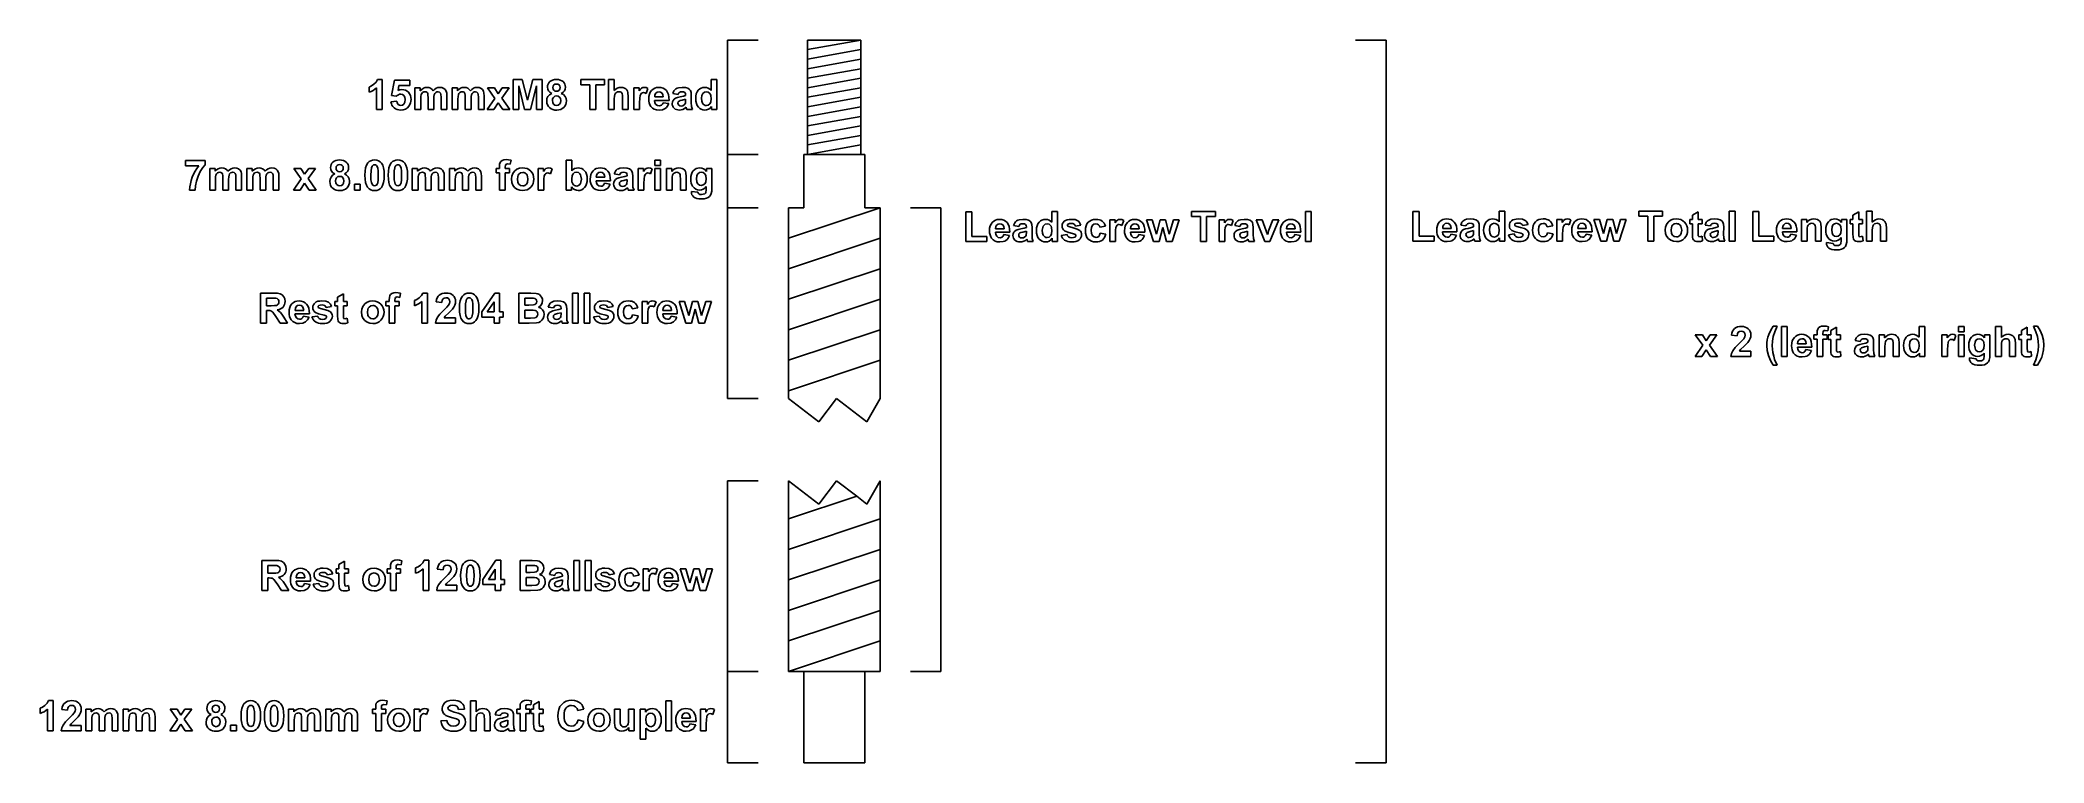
# Model space of a CAD drawing. Header units: metres. Extents: x -79 to 184, y 27 to 122.
import ezdxf

# ---------------------------------------------------------------- set-up
doc = ezdxf.new("R2010")
doc.units = ezdxf.units.M

msp = doc.modelspace()

# ---------------------------------------------------------------- linework, layer by layer
at = {"layer": '12mm x 8.00mm fo'}
for p, q in [((-79.19, 34.37, 0.02), (-78.88, 34.51, 0.02)), ((-79.19, 33.69, 0.02), (-79.19, 34.37, 0.02)), ((-78.88, 34.51, 0.02), (-78.55, 34.74, 0.02)), ((-78.55, 34.74, 0.02), (-78.26, 35.03, 0.02)), ((-78.22, 34.26, 0.02), (-78.43, 34.08, 0.02)), ((-78.26, 35.03, 0.02), (-78.08, 35.37, 0.02)), ((-78.22, 31.42, 0.02), (-78.22, 34.26, 0.02)), ((-78.08, 35.37, 0.02), (-77.46, 35.37, 0.02)), ((-77.46, 35.37, 0.02), (-77.46, 31.42, 0.02)), ((-76.34, 34.2, 0.02), (-76.29, 34.49, 0.02)), ((-75.59, 34.13, 0.02), (-76.34, 34.2, 0.02)), ((-76.29, 34.49, 0.02), (-76.21, 34.74, 0.02)), ((-76.21, 34.74, 0.02), (-76.08, 34.94, 0.02)), ((-76.08, 34.94, 0.02), (-75.92, 35.1, 0.02)), ((-75.92, 35.1, 0.02), (-75.74, 35.22, 0.02)), ((-75.74, 35.22, 0.02), (-75.53, 35.3, 0.02)), ((-75.54, 34.41, 0.02), (-75.59, 34.13, 0.02)), ((-75.43, 34.6, 0.02), (-75.54, 34.41, 0.02)), ((-75.53, 35.3, 0.02), (-75.29, 35.35, 0.02)), ((-75.27, 34.71, 0.02), (-75.43, 34.6, 0.02)), ((-75.29, 35.35, 0.02), (-75.04, 35.37, 0.02)), ((-75.06, 34.74, 0.02), (-75.27, 34.71, 0.02)), ((-74.84, 34.71, 0.02), (-75.06, 34.74, 0.02)), ((-75.04, 35.37, 0.02), (-74.76, 35.35, 0.02)), ((-74.68, 34.61, 0.02), (-74.84, 34.71, 0.02)), ((-74.76, 35.35, 0.02), (-74.52, 35.29, 0.02)), ((-74.58, 34.44, 0.02), (-74.68, 34.61, 0.02)), ((-74.59, 33.99, 0.02), (-74.55, 34.22, 0.02)), ((-74.55, 34.22, 0.02), (-74.58, 34.44, 0.02)), ((-74.52, 35.29, 0.02), (-74.31, 35.19, 0.02)), ((-74.31, 35.19, 0.02), (-74.12, 35.05, 0.02)), ((-74.12, 35.05, 0.02), (-73.98, 34.89, 0.02)), ((-73.98, 34.89, 0.02), (-73.87, 34.7, 0.02)), ((-73.87, 34.7, 0.02), (-73.81, 34.5, 0.02)), ((-73.81, 34.5, 0.02), (-73.79, 34.27, 0.02)), ((-73.79, 34.27, 0.02), (-73.81, 34.01, 0.02)), ((-73.18, 34.27, 0.02), (-72.48, 34.27, 0.02)), ((-73.18, 31.42, 0.02), (-73.18, 34.27, 0.02)), ((-72.48, 34.27, 0.02), (-72.48, 33.88, 0.02)), ((-72.29, 34.08, 0.02), (-72.07, 34.22, 0.02)), ((-72.07, 34.22, 0.02), (-71.84, 34.3, 0.02)), ((-71.84, 34.3, 0.02), (-71.59, 34.33, 0.02)), ((-71.59, 34.33, 0.02), (-71.34, 34.3, 0.02)), ((-71.34, 34.3, 0.02), (-71.12, 34.22, 0.02)), ((-71.12, 34.22, 0.02), (-70.94, 34.08, 0.02)), ((-70.59, 34.08, 0.02), (-70.38, 34.22, 0.02)), ((-70.38, 34.22, 0.02), (-70.16, 34.3, 0.02)), ((-70.16, 34.3, 0.02), (-69.92, 34.33, 0.02)), ((-69.92, 34.33, 0.02), (-69.63, 34.3, 0.02)), ((-69.63, 34.3, 0.02), (-69.39, 34.2, 0.02)), ((-69.39, 34.2, 0.02), (-69.2, 34.05, 0.02)), ((-68.29, 34.27, 0.02), (-67.6, 34.27, 0.02)), ((-68.29, 31.42, 0.02), (-68.29, 34.27, 0.02)), ((-67.6, 34.27, 0.02), (-67.6, 33.88, 0.02)), ((-67.4, 34.08, 0.02), (-67.19, 34.22, 0.02)), ((-67.19, 34.22, 0.02), (-66.96, 34.3, 0.02)), ((-66.96, 34.3, 0.02), (-66.71, 34.33, 0.02)), ((-66.71, 34.33, 0.02), (-66.45, 34.3, 0.02)), ((-66.45, 34.3, 0.02), (-66.23, 34.22, 0.02)), ((-66.23, 34.22, 0.02), (-66.05, 34.08, 0.02)), ((-65.71, 34.08, 0.02), (-65.5, 34.22, 0.02)), ((-65.5, 34.22, 0.02), (-65.27, 34.3, 0.02)), ((-65.27, 34.3, 0.02), (-65.03, 34.33, 0.02)), ((-65.03, 34.33, 0.02), (-64.74, 34.3, 0.02)), ((-64.74, 34.3, 0.02), (-64.5, 34.2, 0.02)), ((-64.5, 34.2, 0.02), (-64.31, 34.05, 0.02)), ((-61.16, 32.89, 0.02), (-62.14, 34.27, 0.02)), ((-62.14, 34.27, 0.02), (-61.22, 34.27, 0.02)), ((-61.22, 34.27, 0.02), (-60.72, 33.48, 0.02)), ((-60.72, 33.48, 0.02), (-60.19, 34.27, 0.02)), ((-59.3, 34.27, 0.02), (-60.27, 32.92, 0.02)), ((-60.19, 34.27, 0.02), (-59.3, 34.27, 0.02)), ((-57.31, 34.35, 0.02), (-57.29, 34.56, 0.02)), ((-57.28, 34.11, 0.02), (-57.31, 34.35, 0.02)), ((-57.29, 34.56, 0.02), (-57.24, 34.76, 0.02)), ((-57.24, 34.76, 0.02), (-57.14, 34.93, 0.02)), ((-57.14, 34.93, 0.02), (-57.01, 35.08, 0.02)), ((-57.01, 35.08, 0.02), (-56.84, 35.21, 0.02)), ((-56.84, 35.21, 0.02), (-56.63, 35.3, 0.02)), ((-56.63, 35.3, 0.02), (-56.4, 35.35, 0.02)), ((-56.57, 34.49, 0.02), (-56.6, 34.3, 0.02)), ((-56.6, 34.3, 0.02), (-56.57, 34.1, 0.02)), ((-56.47, 34.64, 0.02), (-56.57, 34.49, 0.02)), ((-56.32, 34.74, 0.02), (-56.47, 34.64, 0.02)), ((-56.4, 35.35, 0.02), (-56.13, 35.37, 0.02)), ((-56.12, 34.77, 0.02), (-56.32, 34.74, 0.02)), ((-56.13, 35.37, 0.02), (-55.87, 35.35, 0.02)), ((-55.94, 34.74, 0.02), (-56.12, 34.77, 0.02)), ((-55.79, 34.64, 0.02), (-55.94, 34.74, 0.02)), ((-55.87, 35.35, 0.02), (-55.63, 35.3, 0.02)), ((-55.69, 34.49, 0.02), (-55.79, 34.64, 0.02)), ((-55.66, 34.3, 0.02), (-55.69, 34.49, 0.02)), ((-55.69, 34.1, 0.02), (-55.66, 34.3, 0.02)), ((-55.63, 35.3, 0.02), (-55.43, 35.21, 0.02)), ((-55.43, 35.21, 0.02), (-55.26, 35.08, 0.02)), ((-55.26, 35.08, 0.02), (-55.13, 34.93, 0.02)), ((-55.13, 34.93, 0.02), (-55.03, 34.76, 0.02)), ((-55.03, 34.76, 0.02), (-54.97, 34.56, 0.02)), ((-54.95, 34.35, 0.02), (-54.99, 34.09, 0.02)), ((-54.97, 34.56, 0.02), (-54.95, 34.35, 0.02)), ((-52.8, 33.88, 0.02), (-52.73, 34.32, 0.02)), ((-52.73, 34.32, 0.02), (-52.61, 34.68, 0.02)), ((-52.61, 34.68, 0.02), (-52.44, 34.97, 0.02)), ((-52.44, 34.97, 0.02), (-52.26, 35.14, 0.02)), ((-52.26, 35.14, 0.02), (-52.05, 35.27, 0.02)), ((-52.05, 35.27, 0.02), (-51.82, 35.34, 0.02)), ((-51.96, 34.34, 0.02), (-52.01, 33.95, 0.02)), ((-51.88, 34.53, 0.02), (-51.96, 34.34, 0.02)), ((-51.79, 34.66, 0.02), (-51.88, 34.53, 0.02)), ((-51.82, 35.34, 0.02), (-51.55, 35.37, 0.02)), ((-51.67, 34.72, 0.02), (-51.79, 34.66, 0.02)), ((-51.55, 34.74, 0.02), (-51.67, 34.72, 0.02)), ((-51.55, 35.37, 0.02), (-51.28, 35.34, 0.02)), ((-51.42, 34.72, 0.02), (-51.55, 34.74, 0.02)), ((-51.3, 34.66, 0.02), (-51.42, 34.72, 0.02)), ((-51.21, 34.53, 0.02), (-51.3, 34.66, 0.02)), ((-51.28, 35.34, 0.02), (-51.04, 35.27, 0.02)), ((-51.13, 34.31, 0.02), (-51.21, 34.53, 0.02)), ((-51.07, 33.94, 0.02), (-51.13, 34.31, 0.02)), ((-51.04, 35.27, 0.02), (-50.83, 35.14, 0.02)), ((-50.83, 35.14, 0.02), (-50.65, 34.96, 0.02)), ((-50.65, 34.96, 0.02), (-50.48, 34.68, 0.02)), ((-50.48, 34.68, 0.02), (-50.36, 34.32, 0.02)), ((-50.36, 34.32, 0.02), (-50.29, 33.88, 0.02)), ((-49.74, 33.88, 0.02), (-49.67, 34.32, 0.02)), ((-49.67, 34.32, 0.02), (-49.55, 34.68, 0.02)), ((-49.55, 34.68, 0.02), (-49.38, 34.97, 0.02)), ((-49.38, 34.97, 0.02), (-49.21, 35.14, 0.02)), ((-49.21, 35.14, 0.02), (-49, 35.27, 0.02)), ((-49, 35.27, 0.02), (-48.76, 35.34, 0.02)), ((-48.9, 34.34, 0.02), (-48.96, 33.95, 0.02)), ((-48.83, 34.53, 0.02), (-48.9, 34.34, 0.02)), ((-48.73, 34.66, 0.02), (-48.83, 34.53, 0.02)), ((-48.76, 35.34, 0.02), (-48.49, 35.37, 0.02)), ((-48.62, 34.72, 0.02), (-48.73, 34.66, 0.02)), ((-48.49, 34.74, 0.02), (-48.62, 34.72, 0.02)), ((-48.49, 35.37, 0.02), (-48.22, 35.34, 0.02)), ((-48.36, 34.72, 0.02), (-48.49, 34.74, 0.02)), ((-48.25, 34.66, 0.02), (-48.36, 34.72, 0.02)), ((-48.15, 34.53, 0.02), (-48.25, 34.66, 0.02)), ((-48.22, 35.34, 0.02), (-47.98, 35.27, 0.02)), ((-48.07, 34.31, 0.02), (-48.15, 34.53, 0.02)), ((-48.02, 33.94, 0.02), (-48.07, 34.31, 0.02)), ((-47.98, 35.27, 0.02), (-47.77, 35.14, 0.02)), ((-47.77, 35.14, 0.02), (-47.6, 34.96, 0.02)), ((-47.6, 34.96, 0.02), (-47.43, 34.68, 0.02)), ((-47.43, 34.68, 0.02), (-47.31, 34.32, 0.02)), ((-47.31, 34.32, 0.02), (-47.24, 33.88, 0.02)), ((-46.6, 34.27, 0.02), (-45.91, 34.27, 0.02)), ((-46.6, 31.42, 0.02), (-46.6, 34.27, 0.02)), ((-45.91, 34.27, 0.02), (-45.91, 33.88, 0.02)), ((-45.71, 34.08, 0.02), (-45.5, 34.22, 0.02)), ((-45.5, 34.22, 0.02), (-45.27, 34.3, 0.02)), ((-45.27, 34.3, 0.02), (-45.02, 34.33, 0.02)), ((-45.02, 34.33, 0.02), (-44.77, 34.3, 0.02)), ((-44.77, 34.3, 0.02), (-44.55, 34.22, 0.02)), ((-44.55, 34.22, 0.02), (-44.36, 34.08, 0.02)), ((-44.02, 34.08, 0.02), (-43.81, 34.22, 0.02)), ((-43.81, 34.22, 0.02), (-43.59, 34.3, 0.02)), ((-43.59, 34.3, 0.02), (-43.35, 34.33, 0.02)), ((-43.35, 34.33, 0.02), (-43.06, 34.3, 0.02)), ((-43.06, 34.3, 0.02), (-42.82, 34.2, 0.02)), ((-42.82, 34.2, 0.02), (-42.63, 34.05, 0.02)), ((-41.72, 34.27, 0.02), (-41.02, 34.27, 0.02)), ((-41.72, 31.42, 0.02), (-41.72, 34.27, 0.02)), ((-41.02, 34.27, 0.02), (-41.02, 33.88, 0.02)), ((-40.83, 34.08, 0.02), (-40.62, 34.22, 0.02)), ((-40.62, 34.22, 0.02), (-40.38, 34.3, 0.02)), ((-40.38, 34.3, 0.02), (-40.14, 34.33, 0.02)), ((-40.14, 34.33, 0.02), (-39.88, 34.3, 0.02)), ((-39.88, 34.3, 0.02), (-39.66, 34.22, 0.02)), ((-39.66, 34.22, 0.02), (-39.48, 34.08, 0.02)), ((-39.14, 34.08, 0.02), (-38.93, 34.22, 0.02)), ((-38.93, 34.22, 0.02), (-38.7, 34.3, 0.02)), ((-38.7, 34.3, 0.02), (-38.46, 34.33, 0.02)), ((-38.46, 34.33, 0.02), (-38.17, 34.3, 0.02)), ((-38.17, 34.3, 0.02), (-37.93, 34.2, 0.02)), ((-37.93, 34.2, 0.02), (-37.74, 34.05, 0.02)), ((-35.58, 34.27, 0.02), (-35.16, 34.27, 0.02)), ((-35.58, 33.67, 0.02), (-35.58, 34.27, 0.02)), ((-35.16, 34.48, 0.02), (-35.14, 34.8, 0.02)), ((-35.16, 34.27, 0.02), (-35.16, 34.48, 0.02)), ((-35.14, 34.8, 0.02), (-35.09, 35.02, 0.02)), ((-35.09, 35.02, 0.02), (-34.98, 35.18, 0.02)), ((-34.98, 35.18, 0.02), (-34.8, 35.31, 0.02)), ((-34.8, 35.31, 0.02), (-34.57, 35.39, 0.02)), ((-34.57, 35.39, 0.02), (-34.28, 35.42, 0.02)), ((-34.39, 34.65, 0.02), (-34.41, 34.47, 0.02)), ((-34.41, 34.47, 0.02), (-34.41, 34.27, 0.02)), ((-34.41, 34.27, 0.02), (-33.84, 34.27, 0.02)), ((-34.34, 34.76, 0.02), (-34.39, 34.65, 0.02)), ((-34.24, 34.82, 0.02), (-34.34, 34.76, 0.02)), ((-34.28, 35.42, 0.02), (-33.97, 35.39, 0.02)), ((-34.1, 34.84, 0.02), (-34.24, 34.82, 0.02)), ((-33.76, 34.8, 0.02), (-34.1, 34.84, 0.02)), ((-33.97, 35.39, 0.02), (-33.65, 35.32, 0.02)), ((-33.84, 34.27, 0.02), (-33.84, 33.67, 0.02)), ((-33.65, 35.32, 0.02), (-33.76, 34.8, 0.02)), ((-32.89, 34.15, 0.02), (-32.53, 34.29, 0.02)), ((-32.53, 34.29, 0.02), (-32.13, 34.33, 0.02)), ((-32.13, 34.33, 0.02), (-31.82, 34.31, 0.02)), ((-31.82, 34.31, 0.02), (-31.54, 34.23, 0.02)), ((-31.54, 34.23, 0.02), (-31.29, 34.1, 0.02)), ((-30.1, 31.42, 0.02), (-30.1, 34.27, 0.02)), ((-30.1, 34.27, 0.02), (-29.4, 34.27, 0.02)), ((-29.4, 34.27, 0.02), (-29.4, 33.86, 0.02)), ((-29.23, 34.1, 0.02), (-29.07, 34.24, 0.02)), ((-29.07, 34.24, 0.02), (-28.92, 34.31, 0.02)), ((-28.92, 34.31, 0.02), (-28.75, 34.33, 0.02)), ((-28.75, 34.33, 0.02), (-28.49, 34.3, 0.02)), ((-28.49, 34.3, 0.02), (-28.25, 34.19, 0.02)), ((-28.25, 34.19, 0.02), (-28.48, 33.53, 0.02)), ((-26.45, 34.32, 0.02), (-26.41, 34.61, 0.02)), ((-26.43, 34.1, 0.02), (-26.45, 34.32, 0.02)), ((-26.41, 34.61, 0.02), (-26.28, 34.88, 0.02)), ((-26.28, 34.88, 0.02), (-26.08, 35.11, 0.02)), ((-26.08, 35.11, 0.02), (-25.79, 35.28, 0.02)), ((-25.79, 35.28, 0.02), (-25.44, 35.38, 0.02)), ((-25.66, 34.51, 0.02), (-25.69, 34.37, 0.02)), ((-25.69, 34.37, 0.02), (-25.66, 34.25, 0.02)), ((-25.57, 34.62, 0.02), (-25.66, 34.51, 0.02)), ((-25.66, 34.25, 0.02), (-25.58, 34.14, 0.02)), ((-25.33, 34.73, 0.02), (-25.57, 34.62, 0.02)), ((-25.44, 35.38, 0.02), (-25.02, 35.42, 0.02)), ((-25.03, 34.76, 0.02), (-25.33, 34.73, 0.02)), ((-24.73, 34.73, 0.02), (-25.03, 34.76, 0.02)), ((-25.02, 35.42, 0.02), (-24.67, 35.4, 0.02)), ((-24.52, 34.63, 0.02), (-24.73, 34.73, 0.02)), ((-24.67, 35.4, 0.02), (-24.37, 35.34, 0.02)), ((-24.38, 34.45, 0.02), (-24.52, 34.63, 0.02)), ((-24.3, 34.19, 0.02), (-24.38, 34.45, 0.02)), ((-24.37, 35.34, 0.02), (-24.11, 35.24, 0.02)), ((-23.51, 34.23, 0.02), (-24.3, 34.19, 0.02)), ((-24.11, 35.24, 0.02), (-23.9, 35.09, 0.02)), ((-23.9, 35.09, 0.02), (-23.74, 34.92, 0.02)), ((-23.74, 34.92, 0.02), (-23.62, 34.71, 0.02)), ((-23.62, 34.71, 0.02), (-23.54, 34.48, 0.02)), ((-23.54, 34.48, 0.02), (-23.51, 34.23, 0.02)), ((-22.74, 31.42, 0.02), (-22.74, 35.35, 0.02)), ((-22.74, 35.35, 0.02), (-21.98, 35.35, 0.02)), ((-21.98, 35.35, 0.02), (-21.98, 33.91, 0.02)), ((-21.79, 34.09, 0.02), (-21.58, 34.23, 0.02)), ((-21.58, 34.23, 0.02), (-21.36, 34.31, 0.02)), ((-21.36, 34.31, 0.02), (-21.11, 34.33, 0.02)), ((-21.11, 34.33, 0.02), (-20.86, 34.31, 0.02)), ((-20.86, 34.31, 0.02), (-20.64, 34.24, 0.02)), ((-20.64, 34.24, 0.02), (-20.46, 34.13, 0.02)), ((-19.1, 34.13, 0.02), (-18.94, 34.22, 0.02)), ((-18.94, 34.22, 0.02), (-18.75, 34.28, 0.02)), ((-18.75, 34.28, 0.02), (-18.27, 34.33, 0.02)), ((-18.27, 34.33, 0.02), (-17.83, 34.3, 0.02)), ((-17.83, 34.3, 0.02), (-17.51, 34.21, 0.02)), ((-17.51, 34.21, 0.02), (-17.3, 34.08, 0.02)), ((-16.65, 34.27, 0.02), (-16.23, 34.27, 0.02)), ((-16.65, 33.67, 0.02), (-16.65, 34.27, 0.02)), ((-16.23, 34.48, 0.02), (-16.22, 34.8, 0.02)), ((-16.23, 34.27, 0.02), (-16.23, 34.48, 0.02)), ((-16.22, 34.8, 0.02), (-16.16, 35.02, 0.02)), ((-16.16, 35.02, 0.02), (-16.05, 35.18, 0.02)), ((-16.05, 35.18, 0.02), (-15.88, 35.31, 0.02)), ((-15.88, 35.31, 0.02), (-15.64, 35.39, 0.02)), ((-15.64, 35.39, 0.02), (-15.36, 35.42, 0.02)), ((-15.46, 34.65, 0.02), (-15.48, 34.47, 0.02)), ((-15.48, 34.47, 0.02), (-15.48, 34.27, 0.02)), ((-15.48, 34.27, 0.02), (-14.92, 34.27, 0.02)), ((-15.41, 34.76, 0.02), (-15.46, 34.65, 0.02)), ((-15.32, 34.82, 0.02), (-15.41, 34.76, 0.02)), ((-15.36, 35.42, 0.02), (-15.04, 35.39, 0.02)), ((-15.18, 34.84, 0.02), (-15.32, 34.82, 0.02)), ((-14.83, 34.8, 0.02), (-15.18, 34.84, 0.02)), ((-15.04, 35.39, 0.02), (-14.73, 35.32, 0.02)), ((-14.92, 34.27, 0.02), (-14.92, 33.67, 0.02)), ((-14.73, 35.32, 0.02), (-14.83, 34.8, 0.02)), ((-14.8, 33.67, 0.02), (-14.8, 34.27, 0.02)), ((-14.8, 34.27, 0.02), (-14.46, 34.27, 0.02)), ((-14.46, 34.83, 0.02), (-13.7, 35.27, 0.02)), ((-14.46, 34.27, 0.02), (-14.46, 34.83, 0.02)), ((-13.7, 35.27, 0.02), (-13.7, 34.27, 0.02)), ((-13.7, 34.27, 0.02), (-13.19, 34.27, 0.02)), ((-13.19, 34.27, 0.02), (-13.19, 33.67, 0.02)), ((-11.24, 33.81, 0.02), (-11.14, 34.22, 0.02)), ((-11.14, 34.22, 0.02), (-10.99, 34.58, 0.02)), ((-10.99, 34.58, 0.02), (-10.76, 34.88, 0.02)), ((-10.76, 34.88, 0.02), (-10.49, 35.11, 0.02)), ((-10.49, 35.11, 0.02), (-10.18, 35.28, 0.02)), ((-10.3, 34.24, 0.02), (-10.39, 34.01, 0.02)), ((-10.18, 34.43, 0.02), (-10.3, 34.24, 0.02)), ((-10.18, 35.28, 0.02), (-9.82, 35.38, 0.02)), ((-10.03, 34.56, 0.02), (-10.18, 34.43, 0.02)), ((-9.87, 34.66, 0.02), (-10.03, 34.56, 0.02)), ((-9.68, 34.72, 0.02), (-9.87, 34.66, 0.02)), ((-9.82, 35.38, 0.02), (-9.43, 35.42, 0.02)), ((-9.47, 34.74, 0.02), (-9.68, 34.72, 0.02)), ((-9.18, 34.7, 0.02), (-9.47, 34.74, 0.02)), ((-9.43, 35.42, 0.02), (-9.09, 35.39, 0.02)), ((-8.93, 34.56, 0.02), (-9.18, 34.7, 0.02)), ((-9.09, 35.39, 0.02), (-8.78, 35.31, 0.02)), ((-8.75, 34.35, 0.02), (-8.93, 34.56, 0.02)), ((-8.78, 35.31, 0.02), (-8.5, 35.18, 0.02)), ((-8.64, 34.08, 0.02), (-8.75, 34.35, 0.02)), ((-7.86, 34.27, 0.02), (-8.64, 34.08, 0.02)), ((-8.5, 35.18, 0.02), (-8.26, 34.99, 0.02)), ((-8.26, 34.99, 0.02), (-8.13, 34.85, 0.02)), ((-8.13, 34.85, 0.02), (-8.02, 34.68, 0.02)), ((-8.02, 34.68, 0.02), (-7.86, 34.27, 0.02)), ((-6.63, 34.15, 0.02), (-6.28, 34.29, 0.02)), ((-6.28, 34.29, 0.02), (-5.88, 34.33, 0.02)), ((-5.88, 34.33, 0.02), (-5.57, 34.31, 0.02)), ((-5.57, 34.31, 0.02), (-5.29, 34.23, 0.02)), ((-5.29, 34.23, 0.02), (-5.04, 34.1, 0.02)), ((-3.83, 32.46, 0.02), (-3.83, 34.27, 0.02)), ((-3.83, 34.27, 0.02), (-3.08, 34.27, 0.02)), ((-3.08, 34.27, 0.02), (-3.08, 32.96, 0.02)), ((-1.99, 33.07, 0.02), (-1.99, 34.27, 0.02)), ((-1.99, 34.27, 0.02), (-1.24, 34.27, 0.02)), ((-1.24, 34.27, 0.02), (-1.24, 31.42, 0.02)), ((-0.48, 34.27, 0.02), (0.22, 34.27, 0.02)), ((-0.48, 30.33, 0.02), (-0.48, 34.27, 0.02)), ((0.22, 34.27, 0.02), (0.22, 33.85, 0.02)), ((0.38, 34.04, 0.02), (0.59, 34.2, 0.02)), ((0.59, 34.2, 0.02), (0.84, 34.3, 0.02)), ((0.84, 34.3, 0.02), (1.11, 34.33, 0.02)), ((1.11, 34.33, 0.02), (1.35, 34.31, 0.02)), ((1.35, 34.31, 0.02), (1.57, 34.23, 0.02)), ((1.57, 34.23, 0.02), (1.77, 34.11, 0.02)), ((2.9, 31.42, 0.02), (2.9, 35.35, 0.02)), ((2.9, 35.35, 0.02), (3.65, 35.35, 0.02)), ((3.65, 35.35, 0.02), (3.65, 31.42, 0.02)), ((4.77, 34.11, 0.02), (4.99, 34.23, 0.02)), ((4.99, 34.23, 0.02), (5.24, 34.31, 0.02)), ((5.24, 34.31, 0.02), (5.51, 34.33, 0.02)), ((5.51, 34.33, 0.02), (5.81, 34.31, 0.02)), ((5.81, 34.31, 0.02), (6.08, 34.23, 0.02)), ((6.08, 34.23, 0.02), (6.31, 34.1, 0.02)), ((7.45, 31.42, 0.02), (7.45, 34.27, 0.02)), ((7.45, 34.27, 0.02), (8.15, 34.27, 0.02)), ((8.15, 34.27, 0.02), (8.15, 33.86, 0.02)), ((8.32, 34.1, 0.02), (8.47, 34.24, 0.02)), ((8.47, 34.24, 0.02), (8.63, 34.31, 0.02)), ((8.63, 34.31, 0.02), (8.8, 34.33, 0.02)), ((8.8, 34.33, 0.02), (9.05, 34.3, 0.02)), ((9.05, 34.3, 0.02), (9.29, 34.19, 0.02)), ((9.29, 34.19, 0.02), (9.06, 33.53, 0.02)), ((-78.92, 33.79, 0.02), (-79.19, 33.69, 0.02)), ((-78.67, 33.92, 0.02), (-78.92, 33.79, 0.02)), ((-78.43, 34.08, 0.02), (-78.67, 33.92, 0.02)), ((-76.43, 31.42, 0.02), (-76.35, 31.81, 0.02)), ((-76.35, 31.81, 0.02), (-76.18, 32.17, 0.02)), ((-76.18, 32.17, 0.02), (-75.86, 32.58, 0.02)), ((-75.86, 32.58, 0.02), (-75.33, 33.11, 0.02)), ((-75.33, 33.11, 0.02), (-74.92, 33.51, 0.02)), ((-75.13, 32.33, 0.02), (-75.29, 32.12, 0.02)), ((-75.29, 32.12, 0.02), (-73.79, 32.12, 0.02)), ((-74.68, 32.76, 0.02), (-75.13, 32.33, 0.02)), ((-74.92, 33.51, 0.02), (-74.7, 33.76, 0.02)), ((-74.7, 33.76, 0.02), (-74.59, 33.99, 0.02)), ((-74.19, 33.26, 0.02), (-74.68, 32.76, 0.02)), ((-74.01, 33.52, 0.02), (-74.19, 33.26, 0.02)), ((-73.89, 33.77, 0.02), (-74.01, 33.52, 0.02)), ((-73.81, 34.01, 0.02), (-73.89, 33.77, 0.02)), ((-73.79, 32.12, 0.02), (-73.79, 31.42, 0.02)), ((-72.48, 33.88, 0.02), (-72.29, 34.08, 0.02)), ((-72.41, 33.15, 0.02), (-72.42, 32.8, 0.02)), ((-72.42, 32.8, 0.02), (-72.42, 31.42, 0.02)), ((-72.36, 33.39, 0.02), (-72.41, 33.15, 0.02)), ((-72.28, 33.55, 0.02), (-72.36, 33.39, 0.02)), ((-72.16, 33.66, 0.02), (-72.28, 33.55, 0.02)), ((-72.01, 33.73, 0.02), (-72.16, 33.66, 0.02)), ((-71.85, 33.76, 0.02), (-72.01, 33.73, 0.02)), ((-71.72, 33.74, 0.02), (-71.85, 33.76, 0.02)), ((-71.62, 33.7, 0.02), (-71.72, 33.74, 0.02)), ((-71.55, 33.62, 0.02), (-71.62, 33.7, 0.02)), ((-71.49, 33.52, 0.02), (-71.55, 33.62, 0.02)), ((-71.46, 33.32, 0.02), (-71.49, 33.52, 0.02)), ((-71.45, 32.98, 0.02), (-71.46, 33.32, 0.02)), ((-71.45, 31.42, 0.02), (-71.45, 32.98, 0.02)), ((-70.94, 34.08, 0.02), (-70.79, 33.88, 0.02)), ((-70.79, 33.88, 0.02), (-70.59, 34.08, 0.02)), ((-70.68, 33.14, 0.02), (-70.7, 32.79, 0.02)), ((-70.7, 32.79, 0.02), (-70.7, 31.42, 0.02)), ((-70.64, 33.38, 0.02), (-70.68, 33.14, 0.02)), ((-70.56, 33.54, 0.02), (-70.64, 33.38, 0.02)), ((-70.44, 33.66, 0.02), (-70.56, 33.54, 0.02)), ((-70.29, 33.73, 0.02), (-70.44, 33.66, 0.02)), ((-70.14, 33.76, 0.02), (-70.29, 33.73, 0.02)), ((-69.95, 33.71, 0.02), (-70.14, 33.76, 0.02)), ((-69.82, 33.59, 0.02), (-69.95, 33.71, 0.02)), ((-69.76, 33.4, 0.02), (-69.82, 33.59, 0.02)), ((-69.74, 33.05, 0.02), (-69.76, 33.4, 0.02)), ((-69.74, 31.42, 0.02), (-69.74, 33.05, 0.02)), ((-69.2, 34.05, 0.02), (-69.06, 33.83, 0.02)), ((-69.06, 33.83, 0.02), (-69.01, 33.59, 0.02)), ((-69.01, 33.59, 0.02), (-68.99, 33.24, 0.02)), ((-68.99, 33.24, 0.02), (-68.99, 31.42, 0.02)), ((-67.6, 33.88, 0.02), (-67.4, 34.08, 0.02)), ((-67.52, 33.15, 0.02), (-67.54, 32.8, 0.02)), ((-67.54, 32.8, 0.02), (-67.54, 31.42, 0.02)), ((-67.48, 33.39, 0.02), (-67.52, 33.15, 0.02)), ((-67.4, 33.55, 0.02), (-67.48, 33.39, 0.02)), ((-67.28, 33.66, 0.02), (-67.4, 33.55, 0.02)), ((-67.13, 33.73, 0.02), (-67.28, 33.66, 0.02)), ((-66.96, 33.76, 0.02), (-67.13, 33.73, 0.02)), ((-66.83, 33.74, 0.02), (-66.96, 33.76, 0.02)), ((-66.73, 33.7, 0.02), (-66.83, 33.74, 0.02)), ((-66.66, 33.62, 0.02), (-66.73, 33.7, 0.02)), ((-66.61, 33.52, 0.02), (-66.66, 33.62, 0.02)), ((-66.58, 33.32, 0.02), (-66.61, 33.52, 0.02)), ((-66.57, 32.98, 0.02), (-66.58, 33.32, 0.02)), ((-66.57, 31.42, 0.02), (-66.57, 32.98, 0.02)), ((-66.05, 34.08, 0.02), (-65.9, 33.88, 0.02)), ((-65.9, 33.88, 0.02), (-65.71, 34.08, 0.02)), ((-65.8, 33.14, 0.02), (-65.82, 32.79, 0.02)), ((-65.82, 32.79, 0.02), (-65.82, 31.42, 0.02)), ((-65.75, 33.38, 0.02), (-65.8, 33.14, 0.02)), ((-65.67, 33.54, 0.02), (-65.75, 33.38, 0.02)), ((-65.55, 33.66, 0.02), (-65.67, 33.54, 0.02)), ((-65.41, 33.73, 0.02), (-65.55, 33.66, 0.02)), ((-65.25, 33.76, 0.02), (-65.41, 33.73, 0.02)), ((-65.07, 33.71, 0.02), (-65.25, 33.76, 0.02)), ((-64.93, 33.59, 0.02), (-65.07, 33.71, 0.02)), ((-64.87, 33.4, 0.02), (-64.93, 33.59, 0.02)), ((-64.85, 33.05, 0.02), (-64.87, 33.4, 0.02)), ((-64.85, 31.42, 0.02), (-64.85, 33.05, 0.02)), ((-64.31, 34.05, 0.02), (-64.18, 33.83, 0.02)), ((-64.18, 33.83, 0.02), (-64.12, 33.59, 0.02)), ((-64.12, 33.59, 0.02), (-64.1, 33.24, 0.02)), ((-64.1, 33.24, 0.02), (-64.1, 31.42, 0.02)), ((-62.19, 31.42, 0.02), (-61.16, 32.89, 0.02)), ((-60.72, 32.3, 0.02), (-61.3, 31.42, 0.02)), ((-60.14, 31.42, 0.02), (-60.72, 32.3, 0.02)), ((-60.27, 32.92, 0.02), (-59.21, 31.42, 0.02)), ((-57.41, 32.54, 0.02), (-57.37, 32.85, 0.02)), ((-57.39, 32.27, 0.02), (-57.41, 32.54, 0.02)), ((-57.31, 32.02, 0.02), (-57.39, 32.27, 0.02)), ((-57.37, 32.85, 0.02), (-57.25, 33.13, 0.02)), ((-57.18, 31.81, 0.02), (-57.31, 32.02, 0.02)), ((-57.18, 33.88, 0.02), (-57.28, 34.11, 0.02)), ((-57.25, 33.13, 0.02), (-57.05, 33.37, 0.02)), ((-57.01, 33.69, 0.02), (-57.18, 33.88, 0.02)), ((-56.99, 31.63, 0.02), (-57.18, 31.81, 0.02)), ((-57.05, 33.37, 0.02), (-56.76, 33.54, 0.02)), ((-56.76, 33.54, 0.02), (-57.01, 33.69, 0.02)), ((-56.8, 31.51, 0.02), (-56.99, 31.63, 0.02)), ((-56.64, 32.83, 0.02), (-56.67, 32.61, 0.02)), ((-56.67, 32.61, 0.02), (-56.63, 32.34, 0.02)), ((-56.53, 33.03, 0.02), (-56.64, 32.83, 0.02)), ((-56.63, 32.34, 0.02), (-56.51, 32.13, 0.02)), ((-56.57, 34.1, 0.02), (-56.47, 33.95, 0.02)), ((-56.36, 33.17, 0.02), (-56.53, 33.03, 0.02)), ((-56.51, 32.13, 0.02), (-56.33, 32, 0.02)), ((-56.47, 33.95, 0.02), (-56.32, 33.85, 0.02)), ((-56.12, 33.22, 0.02), (-56.36, 33.17, 0.02)), ((-56.33, 32, 0.02), (-56.11, 31.95, 0.02)), ((-56.32, 33.85, 0.02), (-56.13, 33.82, 0.02)), ((-56.13, 33.82, 0.02), (-55.94, 33.85, 0.02)), ((-55.9, 33.18, 0.02), (-56.12, 33.22, 0.02)), ((-56.11, 31.95, 0.02), (-55.9, 32, 0.02)), ((-55.94, 33.85, 0.02), (-55.79, 33.95, 0.02)), ((-55.73, 33.05, 0.02), (-55.9, 33.18, 0.02)), ((-55.9, 32, 0.02), (-55.73, 32.12, 0.02)), ((-55.79, 33.95, 0.02), (-55.69, 34.1, 0.02)), ((-55.61, 32.86, 0.02), (-55.73, 33.05, 0.02)), ((-55.73, 32.12, 0.02), (-55.61, 32.33, 0.02)), ((-55.57, 32.61, 0.02), (-55.61, 32.86, 0.02)), ((-55.61, 32.33, 0.02), (-55.57, 32.61, 0.02)), ((-55.27, 33.68, 0.02), (-55.49, 33.54, 0.02)), ((-55.49, 33.54, 0.02), (-55.21, 33.38, 0.02)), ((-55.17, 31.69, 0.02), (-55.36, 31.54, 0.02)), ((-55.09, 33.87, 0.02), (-55.27, 33.68, 0.02)), ((-55.21, 33.38, 0.02), (-55, 33.16, 0.02)), ((-55.02, 31.87, 0.02), (-55.17, 31.69, 0.02)), ((-54.99, 34.09, 0.02), (-55.09, 33.87, 0.02)), ((-54.91, 32.08, 0.02), (-55.02, 31.87, 0.02)), ((-55, 33.16, 0.02), (-54.87, 32.89, 0.02)), ((-54.85, 32.32, 0.02), (-54.91, 32.08, 0.02)), ((-54.87, 32.89, 0.02), (-54.83, 32.57, 0.02)), ((-54.83, 32.57, 0.02), (-54.85, 32.32, 0.02)), ((-54.19, 31.42, 0.02), (-54.19, 32.17, 0.02)), ((-54.19, 32.17, 0.02), (-53.43, 32.17, 0.02)), ((-53.43, 32.17, 0.02), (-53.43, 31.42, 0.02)), ((-52.82, 33.37, 0.02), (-52.8, 33.88, 0.02)), ((-52.8, 32.84, 0.02), (-52.82, 33.37, 0.02)), ((-52.73, 32.41, 0.02), (-52.8, 32.84, 0.02)), ((-52.62, 32.06, 0.02), (-52.73, 32.41, 0.02)), ((-52.47, 31.79, 0.02), (-52.62, 32.06, 0.02)), ((-52.28, 31.6, 0.02), (-52.47, 31.79, 0.02)), ((-52.06, 31.46, 0.02), (-52.28, 31.6, 0.02)), ((-52.01, 33.95, 0.02), (-52.03, 33.36, 0.02)), ((-52.03, 33.36, 0.02), (-52.02, 32.77, 0.02)), ((-52.02, 32.77, 0.02), (-51.96, 32.41, 0.02)), ((-51.96, 32.41, 0.02), (-51.89, 32.19, 0.02)), ((-51.89, 32.19, 0.02), (-51.79, 32.06, 0.02)), ((-51.79, 32.06, 0.02), (-51.67, 32, 0.02)), ((-51.67, 32, 0.02), (-51.55, 31.98, 0.02)), ((-51.55, 31.98, 0.02), (-51.42, 32, 0.02)), ((-51.42, 32, 0.02), (-51.3, 32.06, 0.02)), ((-51.3, 32.06, 0.02), (-51.21, 32.19, 0.02)), ((-51.21, 32.19, 0.02), (-51.13, 32.38, 0.02)), ((-51.13, 32.38, 0.02), (-51.08, 32.77, 0.02)), ((-51.08, 32.77, 0.02), (-51.06, 33.36, 0.02)), ((-51.06, 33.36, 0.02), (-51.07, 33.94, 0.02)), ((-50.83, 31.58, 0.02), (-51.04, 31.45, 0.02)), ((-50.65, 31.75, 0.02), (-50.83, 31.58, 0.02)), ((-50.49, 32.04, 0.02), (-50.65, 31.75, 0.02)), ((-50.36, 32.4, 0.02), (-50.49, 32.04, 0.02)), ((-50.29, 32.84, 0.02), (-50.36, 32.4, 0.02)), ((-50.29, 33.88, 0.02), (-50.27, 33.36, 0.02)), ((-50.27, 33.36, 0.02), (-50.29, 32.84, 0.02)), ((-49.77, 33.37, 0.02), (-49.74, 33.88, 0.02)), ((-49.74, 32.84, 0.02), (-49.77, 33.37, 0.02)), ((-49.68, 32.41, 0.02), (-49.74, 32.84, 0.02)), ((-49.57, 32.06, 0.02), (-49.68, 32.41, 0.02)), ((-49.42, 31.79, 0.02), (-49.57, 32.06, 0.02)), ((-49.23, 31.6, 0.02), (-49.42, 31.79, 0.02)), ((-49.01, 31.46, 0.02), (-49.23, 31.6, 0.02)), ((-48.96, 33.95, 0.02), (-48.98, 33.36, 0.02)), ((-48.98, 33.36, 0.02), (-48.96, 32.77, 0.02)), ((-48.96, 32.77, 0.02), (-48.91, 32.41, 0.02)), ((-48.91, 32.41, 0.02), (-48.83, 32.19, 0.02)), ((-48.83, 32.19, 0.02), (-48.73, 32.06, 0.02)), ((-48.73, 32.06, 0.02), (-48.62, 32, 0.02)), ((-48.62, 32, 0.02), (-48.49, 31.98, 0.02)), ((-48.49, 31.98, 0.02), (-48.36, 32, 0.02)), ((-48.36, 32, 0.02), (-48.25, 32.06, 0.02)), ((-48.25, 32.06, 0.02), (-48.15, 32.19, 0.02)), ((-48.15, 32.19, 0.02), (-48.08, 32.38, 0.02)), ((-48.08, 32.38, 0.02), (-48.02, 32.77, 0.02)), ((-48, 33.36, 0.02), (-48.02, 33.94, 0.02)), ((-48.02, 32.77, 0.02), (-48, 33.36, 0.02)), ((-47.77, 31.58, 0.02), (-47.98, 31.45, 0.02)), ((-47.6, 31.75, 0.02), (-47.77, 31.58, 0.02)), ((-47.43, 32.04, 0.02), (-47.6, 31.75, 0.02)), ((-47.31, 32.4, 0.02), (-47.43, 32.04, 0.02)), ((-47.24, 32.84, 0.02), (-47.31, 32.4, 0.02)), ((-47.24, 33.88, 0.02), (-47.21, 33.36, 0.02)), ((-47.21, 33.36, 0.02), (-47.24, 32.84, 0.02)), ((-45.91, 33.88, 0.02), (-45.71, 34.08, 0.02)), ((-45.83, 33.15, 0.02), (-45.85, 32.8, 0.02)), ((-45.85, 32.8, 0.02), (-45.85, 31.42, 0.02)), ((-45.79, 33.39, 0.02), (-45.83, 33.15, 0.02)), ((-45.71, 33.55, 0.02), (-45.79, 33.39, 0.02)), ((-45.59, 33.66, 0.02), (-45.71, 33.55, 0.02)), ((-45.44, 33.73, 0.02), (-45.59, 33.66, 0.02)), ((-45.28, 33.76, 0.02), (-45.44, 33.73, 0.02)), ((-45.15, 33.74, 0.02), (-45.28, 33.76, 0.02)), ((-45.05, 33.7, 0.02), (-45.15, 33.74, 0.02)), ((-44.97, 33.62, 0.02), (-45.05, 33.7, 0.02)), ((-44.92, 33.52, 0.02), (-44.97, 33.62, 0.02)), ((-44.89, 33.32, 0.02), (-44.92, 33.52, 0.02)), ((-44.88, 32.98, 0.02), (-44.89, 33.32, 0.02)), ((-44.88, 31.42, 0.02), (-44.88, 32.98, 0.02)), ((-44.36, 34.08, 0.02), (-44.22, 33.88, 0.02)), ((-44.22, 33.88, 0.02), (-44.02, 34.08, 0.02)), ((-44.11, 33.14, 0.02), (-44.13, 32.79, 0.02)), ((-44.13, 32.79, 0.02), (-44.13, 31.42, 0.02)), ((-44.07, 33.38, 0.02), (-44.11, 33.14, 0.02)), ((-43.98, 33.54, 0.02), (-44.07, 33.38, 0.02)), ((-43.86, 33.66, 0.02), (-43.98, 33.54, 0.02)), ((-43.72, 33.73, 0.02), (-43.86, 33.66, 0.02)), ((-43.57, 33.76, 0.02), (-43.72, 33.73, 0.02)), ((-43.38, 33.71, 0.02), (-43.57, 33.76, 0.02)), ((-43.24, 33.59, 0.02), (-43.38, 33.71, 0.02)), ((-43.19, 33.4, 0.02), (-43.24, 33.59, 0.02)), ((-43.17, 33.05, 0.02), (-43.19, 33.4, 0.02)), ((-43.17, 31.42, 0.02), (-43.17, 33.05, 0.02)), ((-42.63, 34.05, 0.02), (-42.49, 33.83, 0.02)), ((-42.49, 33.83, 0.02), (-42.43, 33.59, 0.02)), ((-42.43, 33.59, 0.02), (-42.41, 33.24, 0.02)), ((-42.41, 33.24, 0.02), (-42.41, 31.42, 0.02)), ((-41.02, 33.88, 0.02), (-40.83, 34.08, 0.02)), ((-40.95, 33.15, 0.02), (-40.96, 32.8, 0.02)), ((-40.96, 32.8, 0.02), (-40.96, 31.42, 0.02)), ((-40.9, 33.39, 0.02), (-40.95, 33.15, 0.02)), ((-40.82, 33.55, 0.02), (-40.9, 33.39, 0.02)), ((-40.7, 33.66, 0.02), (-40.82, 33.55, 0.02)), ((-40.56, 33.73, 0.02), (-40.7, 33.66, 0.02)), ((-40.39, 33.76, 0.02), (-40.56, 33.73, 0.02)), ((-40.26, 33.74, 0.02), (-40.39, 33.76, 0.02)), ((-40.16, 33.7, 0.02), (-40.26, 33.74, 0.02)), ((-40.09, 33.62, 0.02), (-40.16, 33.7, 0.02)), ((-40.04, 33.52, 0.02), (-40.09, 33.62, 0.02)), ((-40.01, 33.32, 0.02), (-40.04, 33.52, 0.02)), ((-40, 32.98, 0.02), (-40.01, 33.32, 0.02)), ((-40, 31.42, 0.02), (-40, 32.98, 0.02)), ((-39.48, 34.08, 0.02), (-39.33, 33.88, 0.02)), ((-39.33, 33.88, 0.02), (-39.14, 34.08, 0.02)), ((-39.23, 33.14, 0.02), (-39.24, 32.79, 0.02)), ((-39.24, 32.79, 0.02), (-39.24, 31.42, 0.02)), ((-39.18, 33.38, 0.02), (-39.23, 33.14, 0.02)), ((-39.1, 33.54, 0.02), (-39.18, 33.38, 0.02)), ((-38.98, 33.66, 0.02), (-39.1, 33.54, 0.02)), ((-38.84, 33.73, 0.02), (-38.98, 33.66, 0.02)), ((-38.68, 33.76, 0.02), (-38.84, 33.73, 0.02)), ((-38.49, 33.71, 0.02), (-38.68, 33.76, 0.02)), ((-38.36, 33.59, 0.02), (-38.49, 33.71, 0.02)), ((-38.3, 33.4, 0.02), (-38.36, 33.59, 0.02)), ((-38.28, 33.05, 0.02), (-38.3, 33.4, 0.02)), ((-38.28, 31.42, 0.02), (-38.28, 33.05, 0.02)), ((-37.74, 34.05, 0.02), (-37.61, 33.83, 0.02)), ((-37.61, 33.83, 0.02), (-37.55, 33.59, 0.02)), ((-37.55, 33.59, 0.02), (-37.53, 33.24, 0.02)), ((-37.53, 33.24, 0.02), (-37.53, 31.42, 0.02)), ((-35.16, 33.67, 0.02), (-35.58, 33.67, 0.02)), ((-35.16, 31.42, 0.02), (-35.16, 33.67, 0.02)), ((-33.84, 33.67, 0.02), (-34.41, 33.67, 0.02)), ((-34.41, 33.67, 0.02), (-34.41, 31.42, 0.02)), ((-33.6, 32.88, 0.02), (-33.55, 33.25, 0.02)), ((-33.55, 32.43, 0.02), (-33.6, 32.88, 0.02)), ((-33.55, 33.25, 0.02), (-33.41, 33.61, 0.02)), ((-33.41, 32.05, 0.02), (-33.55, 32.43, 0.02)), ((-33.41, 33.61, 0.02), (-33.19, 33.92, 0.02)), ((-33.18, 31.75, 0.02), (-33.41, 32.05, 0.02)), ((-33.19, 33.92, 0.02), (-32.89, 34.15, 0.02)), ((-32.87, 31.53, 0.02), (-33.18, 31.75, 0.02)), ((-32.77, 33.22, 0.02), (-32.82, 32.84, 0.02)), ((-32.82, 32.84, 0.02), (-32.77, 32.47, 0.02)), ((-32.71, 33.37, 0.02), (-32.77, 33.22, 0.02)), ((-32.77, 32.47, 0.02), (-32.71, 32.32, 0.02)), ((-32.62, 33.49, 0.02), (-32.71, 33.37, 0.02)), ((-32.71, 32.32, 0.02), (-32.62, 32.19, 0.02)), ((-32.4, 33.66, 0.02), (-32.62, 33.49, 0.02)), ((-32.62, 32.19, 0.02), (-32.4, 32.02, 0.02)), ((-32.12, 33.72, 0.02), (-32.4, 33.66, 0.02)), ((-32.4, 32.02, 0.02), (-32.12, 31.97, 0.02)), ((-31.98, 33.7, 0.02), (-32.12, 33.72, 0.02)), ((-32.12, 31.97, 0.02), (-31.98, 31.98, 0.02)), ((-31.85, 33.66, 0.02), (-31.98, 33.7, 0.02)), ((-31.98, 31.98, 0.02), (-31.85, 32.02, 0.02)), ((-31.63, 33.49, 0.02), (-31.85, 33.66, 0.02)), ((-31.85, 32.02, 0.02), (-31.63, 32.19, 0.02)), ((-31.54, 33.37, 0.02), (-31.63, 33.49, 0.02)), ((-31.63, 32.19, 0.02), (-31.54, 32.32, 0.02)), ((-31.48, 33.22, 0.02), (-31.54, 33.37, 0.02)), ((-31.54, 32.32, 0.02), (-31.48, 32.47, 0.02)), ((-31.29, 31.59, 0.02), (-31.54, 31.46, 0.02)), ((-31.43, 32.85, 0.02), (-31.48, 33.22, 0.02)), ((-31.48, 32.47, 0.02), (-31.43, 32.85, 0.02)), ((-31.29, 34.1, 0.02), (-31.07, 33.91, 0.02)), ((-31.07, 31.78, 0.02), (-31.29, 31.59, 0.02)), ((-31.07, 33.91, 0.02), (-30.89, 33.69, 0.02)), ((-30.89, 32.01, 0.02), (-31.07, 31.78, 0.02)), ((-30.89, 33.69, 0.02), (-30.76, 33.44, 0.02)), ((-30.76, 32.26, 0.02), (-30.89, 32.01, 0.02)), ((-30.76, 33.44, 0.02), (-30.68, 33.16, 0.02)), ((-30.68, 32.54, 0.02), (-30.76, 32.26, 0.02)), ((-30.68, 33.16, 0.02), (-30.65, 32.85, 0.02)), ((-30.65, 32.85, 0.02), (-30.68, 32.54, 0.02)), ((-29.4, 33.86, 0.02), (-29.23, 34.1, 0.02)), ((-29.33, 32.9, 0.02), (-29.34, 32.3, 0.02)), ((-29.34, 32.3, 0.02), (-29.34, 31.42, 0.02)), ((-29.28, 33.25, 0.02), (-29.33, 32.9, 0.02)), ((-29.21, 33.45, 0.02), (-29.28, 33.25, 0.02)), ((-29.11, 33.57, 0.02), (-29.21, 33.45, 0.02)), ((-28.98, 33.63, 0.02), (-29.11, 33.57, 0.02)), ((-28.84, 33.66, 0.02), (-28.98, 33.63, 0.02)), ((-28.67, 33.62, 0.02), (-28.84, 33.66, 0.02)), ((-28.48, 33.53, 0.02), (-28.67, 33.62, 0.02)), ((-26.6, 32.7, 0.02), (-25.82, 32.77, 0.02)), ((-26.54, 32.39, 0.02), (-26.6, 32.7, 0.02)), ((-26.44, 32.12, 0.02), (-26.54, 32.39, 0.02)), ((-26.3, 31.89, 0.02), (-26.44, 32.12, 0.02)), ((-26.36, 33.89, 0.02), (-26.43, 34.1, 0.02)), ((-26.25, 33.7, 0.02), (-26.36, 33.89, 0.02)), ((-26.12, 31.69, 0.02), (-26.3, 31.89, 0.02)), ((-26.09, 33.53, 0.02), (-26.25, 33.7, 0.02)), ((-25.9, 31.54, 0.02), (-26.12, 31.69, 0.02)), ((-25.94, 33.42, 0.02), (-26.09, 33.53, 0.02)), ((-25.74, 33.32, 0.02), (-25.94, 33.42, 0.02)), ((-25.82, 32.77, 0.02), (-25.72, 32.44, 0.02)), ((-25.2, 33.14, 0.02), (-25.74, 33.32, 0.02)), ((-25.72, 32.44, 0.02), (-25.54, 32.2, 0.02)), ((-25.58, 34.14, 0.02), (-25.32, 34.01, 0.02)), ((-25.54, 32.2, 0.02), (-25.29, 32.06, 0.02)), ((-25.32, 34.01, 0.02), (-24.85, 33.87, 0.02)), ((-25.29, 32.06, 0.02), (-24.96, 32.02, 0.02)), ((-24.56, 32.97, 0.02), (-25.2, 33.14, 0.02)), ((-24.96, 32.02, 0.02), (-24.63, 32.06, 0.02)), ((-24.85, 33.87, 0.02), (-24.34, 33.73, 0.02)), ((-24.63, 32.06, 0.02), (-24.39, 32.18, 0.02)), ((-24.39, 32.89, 0.02), (-24.56, 32.97, 0.02)), ((-24.27, 32.8, 0.02), (-24.39, 32.89, 0.02)), ((-24.39, 32.18, 0.02), (-24.24, 32.36, 0.02)), ((-24.34, 33.73, 0.02), (-23.99, 33.59, 0.02)), ((-24.21, 32.69, 0.02), (-24.27, 32.8, 0.02)), ((-24.24, 32.36, 0.02), (-24.19, 32.56, 0.02)), ((-24.19, 32.56, 0.02), (-24.21, 32.69, 0.02)), ((-23.81, 31.67, 0.02), (-24.12, 31.49, 0.02)), ((-23.99, 33.59, 0.02), (-23.74, 33.42, 0.02)), ((-23.59, 31.93, 0.02), (-23.81, 31.67, 0.02)), ((-23.74, 33.42, 0.02), (-23.55, 33.19, 0.02)), ((-23.44, 32.24, 0.02), (-23.59, 31.93, 0.02)), ((-23.55, 33.19, 0.02), (-23.44, 32.91, 0.02)), ((-23.44, 32.91, 0.02), (-23.4, 32.56, 0.02)), ((-23.4, 32.56, 0.02), (-23.44, 32.24, 0.02)), ((-21.98, 33.91, 0.02), (-21.79, 34.09, 0.02)), ((-21.97, 33.16, 0.02), (-21.98, 32.85, 0.02)), ((-21.98, 32.85, 0.02), (-21.98, 31.42, 0.02)), ((-21.92, 33.39, 0.02), (-21.97, 33.16, 0.02)), ((-21.83, 33.55, 0.02), (-21.92, 33.39, 0.02)), ((-21.7, 33.66, 0.02), (-21.83, 33.55, 0.02)), ((-21.54, 33.73, 0.02), (-21.7, 33.66, 0.02)), ((-21.36, 33.76, 0.02), (-21.54, 33.73, 0.02)), ((-21.21, 33.74, 0.02), (-21.36, 33.76, 0.02)), ((-21.09, 33.68, 0.02), (-21.21, 33.74, 0.02)), ((-21, 33.6, 0.02), (-21.09, 33.68, 0.02)), ((-20.94, 33.49, 0.02), (-21, 33.6, 0.02)), ((-20.91, 33.29, 0.02), (-20.94, 33.49, 0.02)), ((-20.9, 32.92, 0.02), (-20.91, 33.29, 0.02)), ((-20.9, 31.42, 0.02), (-20.9, 32.92, 0.02)), ((-20.46, 34.13, 0.02), (-20.33, 33.99, 0.02)), ((-20.33, 33.99, 0.02), (-20.24, 33.83, 0.02)), ((-20.24, 33.83, 0.02), (-20.18, 33.66, 0.02)), ((-20.18, 33.66, 0.02), (-20.14, 33.09, 0.02)), ((-20.14, 33.09, 0.02), (-20.14, 31.42, 0.02)), ((-19.58, 32.2, 0.02), (-19.55, 32.42, 0.02)), ((-19.56, 32.02, 0.02), (-19.58, 32.2, 0.02)), ((-19.51, 31.86, 0.02), (-19.56, 32.02, 0.02)), ((-19.55, 32.42, 0.02), (-19.46, 32.63, 0.02)), ((-19.43, 31.72, 0.02), (-19.51, 31.86, 0.02)), ((-19.5, 33.52, 0.02), (-19.34, 33.88, 0.02)), ((-18.82, 33.4, 0.02), (-19.5, 33.52, 0.02)), ((-19.46, 32.63, 0.02), (-19.32, 32.79, 0.02)), ((-19.32, 31.59, 0.02), (-19.43, 31.72, 0.02)), ((-19.34, 33.88, 0.02), (-19.23, 34.02, 0.02)), ((-19.32, 32.79, 0.02), (-19.14, 32.92, 0.02)), ((-19.19, 31.49, 0.02), (-19.32, 31.59, 0.02)), ((-19.23, 34.02, 0.02), (-19.1, 34.13, 0.02)), ((-19.14, 32.92, 0.02), (-18.89, 33.01, 0.02)), ((-18.89, 33.01, 0.02), (-18.54, 33.09, 0.02)), ((-18.74, 33.57, 0.02), (-18.82, 33.4, 0.02)), ((-18.79, 32.42, 0.02), (-18.82, 32.27, 0.02)), ((-18.82, 32.27, 0.02), (-18.79, 32.13, 0.02)), ((-18.68, 32.54, 0.02), (-18.79, 32.42, 0.02)), ((-18.79, 32.13, 0.02), (-18.71, 32, 0.02)), ((-18.63, 33.68, 0.02), (-18.74, 33.57, 0.02)), ((-18.71, 32, 0.02), (-18.57, 31.91, 0.02)), ((-18.53, 32.6, 0.02), (-18.68, 32.54, 0.02)), ((-18.5, 33.74, 0.02), (-18.63, 33.68, 0.02)), ((-18.57, 31.91, 0.02), (-18.41, 31.89, 0.02)), ((-18.54, 33.09, 0.02), (-18.09, 33.19, 0.02)), ((-18.27, 32.67, 0.02), (-18.53, 32.6, 0.02)), ((-18.32, 33.76, 0.02), (-18.5, 33.74, 0.02)), ((-18.41, 31.89, 0.02), (-18.21, 31.92, 0.02)), ((-18.07, 33.73, 0.02), (-18.32, 33.76, 0.02)), ((-17.81, 32.79, 0.02), (-18.27, 32.67, 0.02)), ((-18.21, 31.92, 0.02), (-18.02, 32.02, 0.02)), ((-17.95, 31.57, 0.02), (-18.16, 31.45, 0.02)), ((-18.09, 33.19, 0.02), (-17.81, 33.28, 0.02)), ((-17.91, 33.66, 0.02), (-18.07, 33.73, 0.02)), ((-18.02, 32.02, 0.02), (-17.9, 32.13, 0.02)), ((-17.75, 31.73, 0.02), (-17.95, 31.57, 0.02)), ((-17.83, 33.54, 0.02), (-17.91, 33.66, 0.02)), ((-17.9, 32.13, 0.02), (-17.84, 32.27, 0.02)), ((-17.84, 32.27, 0.02), (-17.81, 32.64, 0.02)), ((-17.81, 33.35, 0.02), (-17.83, 33.54, 0.02)), ((-17.81, 33.28, 0.02), (-17.81, 33.35, 0.02)), ((-17.81, 32.64, 0.02), (-17.81, 32.79, 0.02)), ((-17.72, 31.64, 0.02), (-17.75, 31.73, 0.02)), ((-17.65, 31.42, 0.02), (-17.72, 31.64, 0.02)), ((-17.3, 34.08, 0.02), (-17.17, 33.91, 0.02)), ((-17.17, 33.91, 0.02), (-17.09, 33.65, 0.02)), ((-17.09, 33.65, 0.02), (-17.07, 33.23, 0.02)), ((-17.07, 33.23, 0.02), (-17.07, 32.35, 0.02)), ((-17.07, 32.35, 0.02), (-17.04, 31.8, 0.02)), ((-17.04, 31.8, 0.02), (-16.9, 31.42, 0.02)), ((-16.23, 33.67, 0.02), (-16.65, 33.67, 0.02)), ((-16.23, 31.42, 0.02), (-16.23, 33.67, 0.02)), ((-14.92, 33.67, 0.02), (-15.48, 33.67, 0.02)), ((-15.48, 33.67, 0.02), (-15.48, 31.42, 0.02)), ((-14.46, 33.67, 0.02), (-14.8, 33.67, 0.02)), ((-14.46, 32.42, 0.02), (-14.46, 33.67, 0.02)), ((-14.43, 31.89, 0.02), (-14.46, 32.42, 0.02)), ((-14.39, 31.73, 0.02), (-14.43, 31.89, 0.02)), ((-14.33, 31.6, 0.02), (-14.39, 31.73, 0.02)), ((-14.23, 31.5, 0.02), (-14.33, 31.6, 0.02)), ((-13.19, 33.67, 0.02), (-13.7, 33.67, 0.02)), ((-13.7, 33.67, 0.02), (-13.7, 32.52, 0.02)), ((-13.7, 32.52, 0.02), (-13.69, 32.11, 0.02)), ((-13.69, 32.11, 0.02), (-13.62, 32.02, 0.02)), ((-13.62, 32.02, 0.02), (-13.49, 31.98, 0.02)), ((-13.49, 31.98, 0.02), (-13.19, 32.05, 0.02)), ((-13.19, 32.05, 0.02), (-13.13, 31.47, 0.02)), ((-11.27, 33.35, 0.02), (-11.24, 33.81, 0.02)), ((-11.24, 32.91, 0.02), (-11.27, 33.35, 0.02)), ((-11.15, 32.52, 0.02), (-11.24, 32.91, 0.02)), ((-10.99, 32.18, 0.02), (-11.15, 32.52, 0.02)), ((-10.77, 31.89, 0.02), (-10.99, 32.18, 0.02)), ((-10.5, 31.65, 0.02), (-10.77, 31.89, 0.02)), ((-10.19, 31.49, 0.02), (-10.5, 31.65, 0.02)), ((-10.44, 33.74, 0.02), (-10.45, 33.41, 0.02)), ((-10.45, 33.41, 0.02), (-10.44, 33.06, 0.02)), ((-10.39, 34.01, 0.02), (-10.44, 33.74, 0.02)), ((-10.44, 33.06, 0.02), (-10.39, 32.77, 0.02)), ((-10.39, 32.77, 0.02), (-10.3, 32.53, 0.02)), ((-10.3, 32.53, 0.02), (-10.19, 32.35, 0.02)), ((-10.19, 32.35, 0.02), (-10.04, 32.21, 0.02)), ((-10.04, 32.21, 0.02), (-9.88, 32.11, 0.02)), ((-9.88, 32.11, 0.02), (-9.69, 32.05, 0.02)), ((-9.69, 32.05, 0.02), (-9.49, 32.03, 0.02)), ((-9.49, 32.03, 0.02), (-9.19, 32.08, 0.02)), ((-9.19, 32.08, 0.02), (-8.94, 32.23, 0.02)), ((-8.94, 32.23, 0.02), (-8.84, 32.35, 0.02)), ((-8.84, 32.35, 0.02), (-8.75, 32.49, 0.02)), ((-8.75, 32.49, 0.02), (-8.62, 32.86, 0.02)), ((-8.43, 31.66, 0.02), (-8.65, 31.53, 0.02)), ((-8.62, 32.86, 0.02), (-7.85, 32.62, 0.02)), ((-8.24, 31.84, 0.02), (-8.43, 31.66, 0.02)), ((-8.08, 32.06, 0.02), (-8.24, 31.84, 0.02)), ((-7.95, 32.32, 0.02), (-8.08, 32.06, 0.02)), ((-7.85, 32.62, 0.02), (-7.95, 32.32, 0.02)), ((-7.34, 32.88, 0.02), (-7.3, 33.25, 0.02)), ((-7.3, 32.43, 0.02), (-7.34, 32.88, 0.02)), ((-7.3, 33.25, 0.02), (-7.16, 33.61, 0.02)), ((-7.16, 32.05, 0.02), (-7.3, 32.43, 0.02)), ((-7.16, 33.61, 0.02), (-6.94, 33.92, 0.02)), ((-6.93, 31.75, 0.02), (-7.16, 32.05, 0.02)), ((-6.94, 33.92, 0.02), (-6.63, 34.15, 0.02)), ((-6.62, 31.53, 0.02), (-6.93, 31.75, 0.02)), ((-6.52, 33.22, 0.02), (-6.57, 32.84, 0.02)), ((-6.57, 32.84, 0.02), (-6.52, 32.47, 0.02)), ((-6.46, 33.37, 0.02), (-6.52, 33.22, 0.02)), ((-6.52, 32.47, 0.02), (-6.46, 32.32, 0.02)), ((-6.37, 33.49, 0.02), (-6.46, 33.37, 0.02)), ((-6.46, 32.32, 0.02), (-6.37, 32.19, 0.02)), ((-6.15, 33.66, 0.02), (-6.37, 33.49, 0.02)), ((-6.37, 32.19, 0.02), (-6.15, 32.02, 0.02)), ((-5.87, 33.72, 0.02), (-6.15, 33.66, 0.02)), ((-6.15, 32.02, 0.02), (-5.87, 31.97, 0.02)), ((-5.73, 33.7, 0.02), (-5.87, 33.72, 0.02)), ((-5.87, 31.97, 0.02), (-5.73, 31.98, 0.02)), ((-5.6, 33.66, 0.02), (-5.73, 33.7, 0.02)), ((-5.73, 31.98, 0.02), (-5.6, 32.02, 0.02)), ((-5.38, 33.49, 0.02), (-5.6, 33.66, 0.02)), ((-5.6, 32.02, 0.02), (-5.38, 32.19, 0.02)), ((-5.29, 33.37, 0.02), (-5.38, 33.49, 0.02)), ((-5.38, 32.19, 0.02), (-5.29, 32.32, 0.02)), ((-5.23, 33.22, 0.02), (-5.29, 33.37, 0.02)), ((-5.29, 32.32, 0.02), (-5.23, 32.47, 0.02)), ((-5.04, 31.59, 0.02), (-5.29, 31.46, 0.02)), ((-5.18, 32.85, 0.02), (-5.23, 33.22, 0.02)), ((-5.23, 32.47, 0.02), (-5.18, 32.85, 0.02)), ((-5.04, 34.1, 0.02), (-4.82, 33.91, 0.02)), ((-4.82, 31.78, 0.02), (-5.04, 31.59, 0.02)), ((-4.82, 33.91, 0.02), (-4.64, 33.69, 0.02)), ((-4.64, 32.01, 0.02), (-4.82, 31.78, 0.02)), ((-4.64, 33.69, 0.02), (-4.51, 33.44, 0.02)), ((-4.51, 32.26, 0.02), (-4.64, 32.01, 0.02)), ((-4.51, 33.44, 0.02), (-4.43, 33.16, 0.02)), ((-4.43, 32.54, 0.02), (-4.51, 32.26, 0.02)), ((-4.43, 33.16, 0.02), (-4.4, 32.85, 0.02)), ((-4.4, 32.85, 0.02), (-4.43, 32.54, 0.02)), ((-3.8, 32.11, 0.02), (-3.83, 32.46, 0.02)), ((-3.73, 31.83, 0.02), (-3.8, 32.11, 0.02)), ((-3.59, 31.63, 0.02), (-3.73, 31.83, 0.02)), ((-3.4, 31.48, 0.02), (-3.59, 31.63, 0.02)), ((-3.08, 32.96, 0.02), (-3.07, 32.47, 0.02)), ((-3.07, 32.47, 0.02), (-3.03, 32.22, 0.02)), ((-3.03, 32.22, 0.02), (-2.98, 32.1, 0.02)), ((-2.98, 32.1, 0.02), (-2.88, 32.01, 0.02)), ((-2.88, 32.01, 0.02), (-2.76, 31.95, 0.02)), ((-2.76, 31.95, 0.02), (-2.6, 31.93, 0.02)), ((-2.6, 31.93, 0.02), (-2.42, 31.95, 0.02)), ((-2.42, 31.95, 0.02), (-2.26, 32.03, 0.02)), ((-2.12, 31.64, 0.02), (-2.35, 31.49, 0.02)), ((-2.26, 32.03, 0.02), (-2.13, 32.15, 0.02)), ((-2.13, 32.15, 0.02), (-2.05, 32.3, 0.02)), ((-1.94, 31.84, 0.02), (-2.12, 31.64, 0.02)), ((-2.05, 32.3, 0.02), (-2.01, 32.57, 0.02)), ((-2.01, 32.57, 0.02), (-1.99, 33.07, 0.02)), ((-1.94, 31.42, 0.02), (-1.94, 31.84, 0.02)), ((0.22, 33.85, 0.02), (0.38, 34.04, 0.02)), ((0.31, 33.26, 0.02), (0.27, 32.89, 0.02)), ((0.27, 32.89, 0.02), (0.31, 32.47, 0.02)), ((0.48, 31.58, 0.02), (0.27, 31.77, 0.02)), ((0.27, 31.77, 0.02), (0.27, 30.33, 0.02)), ((0.37, 33.4, 0.02), (0.31, 33.26, 0.02)), ((0.31, 32.47, 0.02), (0.37, 32.31, 0.02)), ((0.45, 33.52, 0.02), (0.37, 33.4, 0.02)), ((0.37, 32.31, 0.02), (0.46, 32.18, 0.02)), ((0.66, 33.68, 0.02), (0.45, 33.52, 0.02)), ((0.46, 32.18, 0.02), (0.67, 32.01, 0.02)), ((0.68, 31.45, 0.02), (0.48, 31.58, 0.02)), ((0.91, 33.74, 0.02), (0.66, 33.68, 0.02)), ((0.67, 32.01, 0.02), (0.79, 31.97, 0.02)), ((0.79, 31.97, 0.02), (0.92, 31.95, 0.02)), ((1.15, 33.68, 0.02), (0.91, 33.74, 0.02)), ((0.92, 31.95, 0.02), (1.16, 32, 0.02)), ((1.35, 33.52, 0.02), (1.15, 33.68, 0.02)), ((1.16, 32, 0.02), (1.36, 32.16, 0.02)), ((1.43, 33.4, 0.02), (1.35, 33.52, 0.02)), ((1.36, 32.16, 0.02), (1.43, 32.29, 0.02)), ((1.49, 33.24, 0.02), (1.43, 33.4, 0.02)), ((1.43, 32.29, 0.02), (1.49, 32.44, 0.02)), ((1.53, 32.85, 0.02), (1.49, 33.24, 0.02)), ((1.49, 32.44, 0.02), (1.53, 32.85, 0.02)), ((1.77, 31.58, 0.02), (1.57, 31.45, 0.02)), ((1.77, 34.11, 0.02), (1.95, 33.94, 0.02)), ((1.95, 31.75, 0.02), (1.77, 31.58, 0.02)), ((1.95, 33.94, 0.02), (2.11, 33.73, 0.02)), ((2.1, 31.97, 0.02), (1.95, 31.75, 0.02)), ((2.21, 32.22, 0.02), (2.1, 31.97, 0.02)), ((2.11, 33.73, 0.02), (2.21, 33.48, 0.02)), ((2.21, 33.48, 0.02), (2.28, 33.19, 0.02)), ((2.28, 32.52, 0.02), (2.21, 32.22, 0.02)), ((2.28, 33.19, 0.02), (2.3, 32.86, 0.02)), ((2.3, 32.86, 0.02), (2.28, 32.52, 0.02)), ((4.21, 32.82, 0.02), (4.23, 33.16, 0.02)), ((4.22, 32.54, 0.02), (4.21, 32.82, 0.02)), ((4.28, 32.28, 0.02), (4.22, 32.54, 0.02)), ((4.23, 33.16, 0.02), (4.3, 33.45, 0.02)), ((4.36, 32.05, 0.02), (4.28, 32.28, 0.02)), ((4.3, 33.45, 0.02), (4.41, 33.71, 0.02)), ((4.49, 31.84, 0.02), (4.36, 32.05, 0.02)), ((4.41, 33.71, 0.02), (4.58, 33.93, 0.02)), ((4.69, 31.63, 0.02), (4.49, 31.84, 0.02)), ((4.58, 33.93, 0.02), (4.77, 34.11, 0.02)), ((4.94, 31.48, 0.02), (4.69, 31.63, 0.02)), ((6.87, 32.63, 0.02), (4.98, 32.63, 0.02)), ((4.98, 32.63, 0.02), (5.03, 32.33, 0.02)), ((5.03, 33.36, 0.02), (4.99, 33.09, 0.02)), ((4.99, 33.09, 0.02), (6.12, 33.09, 0.02)), ((5.15, 33.58, 0.02), (5.03, 33.36, 0.02)), ((5.03, 32.33, 0.02), (5.16, 32.1, 0.02)), ((5.33, 33.71, 0.02), (5.15, 33.58, 0.02)), ((5.16, 32.1, 0.02), (5.36, 31.96, 0.02)), ((5.56, 33.76, 0.02), (5.33, 33.71, 0.02)), ((5.36, 31.96, 0.02), (5.59, 31.92, 0.02)), ((5.77, 33.71, 0.02), (5.56, 33.76, 0.02)), ((5.59, 31.92, 0.02), (5.76, 31.94, 0.02)), ((5.76, 31.94, 0.02), (5.89, 32.01, 0.02)), ((5.95, 33.58, 0.02), (5.77, 33.71, 0.02)), ((5.89, 32.01, 0.02), (6, 32.14, 0.02)), ((6.07, 33.38, 0.02), (5.95, 33.58, 0.02)), ((6, 32.14, 0.02), (6.07, 32.33, 0.02)), ((6.12, 33.09, 0.02), (6.07, 33.38, 0.02)), ((6.07, 32.33, 0.02), (6.83, 32.2, 0.02)), ((6.37, 31.57, 0.02), (6.2, 31.48, 0.02)), ((6.31, 34.1, 0.02), (6.51, 33.91, 0.02)), ((6.51, 31.69, 0.02), (6.37, 31.57, 0.02)), ((6.51, 33.91, 0.02), (6.67, 33.67, 0.02)), ((6.64, 31.84, 0.02), (6.51, 31.69, 0.02)), ((6.83, 32.2, 0.02), (6.64, 31.84, 0.02)), ((6.67, 33.67, 0.02), (6.79, 33.38, 0.02)), ((6.79, 33.38, 0.02), (6.85, 33.03, 0.02)), ((6.85, 33.03, 0.02), (6.87, 32.63, 0.02)), ((8.15, 33.86, 0.02), (8.32, 34.1, 0.02)), ((8.22, 32.9, 0.02), (8.2, 32.3, 0.02)), ((8.2, 32.3, 0.02), (8.2, 31.42, 0.02)), ((8.27, 33.25, 0.02), (8.22, 32.9, 0.02)), ((8.34, 33.45, 0.02), (8.27, 33.25, 0.02)), ((8.44, 33.57, 0.02), (8.34, 33.45, 0.02)), ((8.56, 33.63, 0.02), (8.44, 33.57, 0.02)), ((8.71, 33.66, 0.02), (8.56, 33.63, 0.02)), ((8.88, 33.62, 0.02), (8.71, 33.66, 0.02)), ((9.06, 33.53, 0.02), (8.88, 33.62, 0.02)), ((-77.46, 31.42, 0.02), (-78.22, 31.42, 0.02)), ((-73.79, 31.42, 0.02), (-76.43, 31.42, 0.02)), ((-72.42, 31.42, 0.02), (-73.18, 31.42, 0.02)), ((-70.7, 31.42, 0.02), (-71.45, 31.42, 0.02)), ((-68.99, 31.42, 0.02), (-69.74, 31.42, 0.02)), ((-67.54, 31.42, 0.02), (-68.29, 31.42, 0.02)), ((-65.82, 31.42, 0.02), (-66.57, 31.42, 0.02)), ((-64.1, 31.42, 0.02), (-64.85, 31.42, 0.02)), ((-61.3, 31.42, 0.02), (-62.19, 31.42, 0.02)), ((-59.21, 31.42, 0.02), (-60.14, 31.42, 0.02)), ((-56.59, 31.42, 0.02), (-56.8, 31.51, 0.02)), ((-56.36, 31.37, 0.02), (-56.59, 31.42, 0.02)), ((-56.1, 31.35, 0.02), (-56.36, 31.37, 0.02)), ((-55.82, 31.37, 0.02), (-56.1, 31.35, 0.02)), ((-55.58, 31.43, 0.02), (-55.82, 31.37, 0.02)), ((-55.36, 31.54, 0.02), (-55.58, 31.43, 0.02)), ((-53.43, 31.42, 0.02), (-54.19, 31.42, 0.02)), ((-51.82, 31.38, 0.02), (-52.06, 31.46, 0.02)), ((-51.55, 31.35, 0.02), (-51.82, 31.38, 0.02)), ((-51.28, 31.38, 0.02), (-51.55, 31.35, 0.02)), ((-51.04, 31.45, 0.02), (-51.28, 31.38, 0.02)), ((-48.76, 31.38, 0.02), (-49.01, 31.46, 0.02)), ((-48.49, 31.35, 0.02), (-48.76, 31.38, 0.02)), ((-48.22, 31.38, 0.02), (-48.49, 31.35, 0.02)), ((-47.98, 31.45, 0.02), (-48.22, 31.38, 0.02)), ((-45.85, 31.42, 0.02), (-46.6, 31.42, 0.02)), ((-44.13, 31.42, 0.02), (-44.88, 31.42, 0.02)), ((-42.41, 31.42, 0.02), (-43.17, 31.42, 0.02)), ((-40.96, 31.42, 0.02), (-41.72, 31.42, 0.02)), ((-39.24, 31.42, 0.02), (-40, 31.42, 0.02)), ((-37.53, 31.42, 0.02), (-38.28, 31.42, 0.02)), ((-34.41, 31.42, 0.02), (-35.16, 31.42, 0.02)), ((-32.5, 31.4, 0.02), (-32.87, 31.53, 0.02)), ((-32.12, 31.35, 0.02), (-32.5, 31.4, 0.02)), ((-31.82, 31.38, 0.02), (-32.12, 31.35, 0.02)), ((-31.54, 31.46, 0.02), (-31.82, 31.38, 0.02)), ((-29.34, 31.42, 0.02), (-30.1, 31.42, 0.02)), ((-25.63, 31.43, 0.02), (-25.9, 31.54, 0.02)), ((-25.32, 31.37, 0.02), (-25.63, 31.43, 0.02)), ((-24.97, 31.35, 0.02), (-25.32, 31.37, 0.02)), ((-24.5, 31.38, 0.02), (-24.97, 31.35, 0.02)), ((-24.12, 31.49, 0.02), (-24.5, 31.38, 0.02)), ((-21.98, 31.42, 0.02), (-22.74, 31.42, 0.02)), ((-20.14, 31.42, 0.02), (-20.9, 31.42, 0.02)), ((-19.02, 31.41, 0.02), (-19.19, 31.49, 0.02)), ((-18.84, 31.37, 0.02), (-19.02, 31.41, 0.02)), ((-18.63, 31.35, 0.02), (-18.84, 31.37, 0.02)), ((-18.39, 31.38, 0.02), (-18.63, 31.35, 0.02)), ((-18.16, 31.45, 0.02), (-18.39, 31.38, 0.02)), ((-16.9, 31.42, 0.02), (-17.65, 31.42, 0.02)), ((-15.48, 31.42, 0.02), (-16.23, 31.42, 0.02)), ((-14.09, 31.42, 0.02), (-14.23, 31.5, 0.02)), ((-13.91, 31.37, 0.02), (-14.09, 31.42, 0.02)), ((-13.72, 31.35, 0.02), (-13.91, 31.37, 0.02)), ((-13.41, 31.38, 0.02), (-13.72, 31.35, 0.02)), ((-13.13, 31.47, 0.02), (-13.41, 31.38, 0.02)), ((-9.85, 31.38, 0.02), (-10.19, 31.49, 0.02)), ((-9.48, 31.35, 0.02), (-9.85, 31.38, 0.02)), ((-9.18, 31.37, 0.02), (-9.48, 31.35, 0.02)), ((-8.9, 31.43, 0.02), (-9.18, 31.37, 0.02)), ((-8.65, 31.53, 0.02), (-8.9, 31.43, 0.02)), ((-6.25, 31.4, 0.02), (-6.62, 31.53, 0.02)), ((-5.87, 31.35, 0.02), (-6.25, 31.4, 0.02)), ((-5.57, 31.38, 0.02), (-5.87, 31.35, 0.02)), ((-5.29, 31.46, 0.02), (-5.57, 31.38, 0.02)), ((-3.16, 31.39, 0.02), (-3.4, 31.48, 0.02)), ((-2.88, 31.35, 0.02), (-3.16, 31.39, 0.02)), ((-2.61, 31.39, 0.02), (-2.88, 31.35, 0.02)), ((-2.35, 31.49, 0.02), (-2.61, 31.39, 0.02)), ((-1.24, 31.42, 0.02), (-1.94, 31.42, 0.02)), ((0.27, 30.33, 0.02), (-0.48, 30.33, 0.02)), ((0.88, 31.38, 0.02), (0.68, 31.45, 0.02)), ((1.11, 31.35, 0.02), (0.88, 31.38, 0.02)), ((1.35, 31.38, 0.02), (1.11, 31.35, 0.02)), ((1.57, 31.45, 0.02), (1.35, 31.38, 0.02)), ((3.65, 31.42, 0.02), (2.9, 31.42, 0.02)), ((5.24, 31.38, 0.02), (4.94, 31.48, 0.02)), ((5.59, 31.35, 0.02), (5.24, 31.38, 0.02)), ((6.02, 31.41, 0.02), (5.59, 31.35, 0.02)), ((6.2, 31.48, 0.02), (6.02, 31.41, 0.02)), ((8.2, 31.42, 0.02), (7.45, 31.42, 0.02))]:
    msp.add_line(p, q, dxfattribs=at)
at = {"layer": '15mmxM8 Thread'}
for p, q in [((-36.03, 115.84, 0.02), (-35.72, 115.98, 0.02)), ((-36.03, 115.15, 0.02), (-36.03, 115.84, 0.02)), ((-35.72, 115.98, 0.02), (-35.39, 116.21, 0.02)), ((-35.39, 116.21, 0.02), (-35.1, 116.5, 0.02)), ((-35.06, 115.73, 0.02), (-35.27, 115.55, 0.02)), ((-35.1, 116.5, 0.02), (-34.91, 116.83, 0.02)), ((-35.06, 112.89, 0.02), (-35.06, 115.73, 0.02)), ((-34.91, 116.83, 0.02), (-34.3, 116.83, 0.02)), ((-34.3, 116.83, 0.02), (-34.3, 112.89, 0.02)), ((-33.07, 114.72, 0.02), (-32.69, 116.76, 0.02)), ((-32.69, 116.76, 0.02), (-30.69, 116.76, 0.02)), ((-32.12, 116.06, 0.02), (-32.23, 115.39, 0.02)), ((-30.69, 116.06, 0.02), (-32.12, 116.06, 0.02)), ((-30.69, 116.76, 0.02), (-30.69, 116.06, 0.02)), ((-30.02, 115.73, 0.02), (-29.32, 115.73, 0.02)), ((-30.02, 112.89, 0.02), (-30.02, 115.73, 0.02)), ((-29.32, 115.73, 0.02), (-29.32, 115.35, 0.02)), ((-29.13, 115.54, 0.02), (-28.91, 115.69, 0.02)), ((-28.91, 115.69, 0.02), (-28.68, 115.77, 0.02)), ((-28.68, 115.77, 0.02), (-28.43, 115.8, 0.02)), ((-28.43, 115.8, 0.02), (-28.18, 115.77, 0.02)), ((-28.18, 115.77, 0.02), (-27.96, 115.69, 0.02)), ((-27.96, 115.69, 0.02), (-27.77, 115.54, 0.02)), ((-27.43, 115.54, 0.02), (-27.22, 115.69, 0.02)), ((-27.22, 115.69, 0.02), (-27, 115.77, 0.02)), ((-27, 115.77, 0.02), (-26.76, 115.8, 0.02)), ((-26.76, 115.8, 0.02), (-26.47, 115.77, 0.02)), ((-26.47, 115.77, 0.02), (-26.23, 115.67, 0.02)), ((-26.23, 115.67, 0.02), (-26.04, 115.51, 0.02)), ((-25.13, 115.73, 0.02), (-24.44, 115.73, 0.02)), ((-25.13, 112.89, 0.02), (-25.13, 115.73, 0.02)), ((-24.44, 115.73, 0.02), (-24.44, 115.35, 0.02)), ((-24.24, 115.54, 0.02), (-24.03, 115.69, 0.02)), ((-24.03, 115.69, 0.02), (-23.8, 115.77, 0.02)), ((-23.8, 115.77, 0.02), (-23.55, 115.8, 0.02)), ((-23.55, 115.8, 0.02), (-23.29, 115.77, 0.02)), ((-23.29, 115.77, 0.02), (-23.07, 115.69, 0.02)), ((-23.07, 115.69, 0.02), (-22.89, 115.54, 0.02)), ((-22.55, 115.54, 0.02), (-22.34, 115.69, 0.02)), ((-22.34, 115.69, 0.02), (-22.11, 115.77, 0.02)), ((-22.11, 115.77, 0.02), (-21.87, 115.8, 0.02)), ((-21.87, 115.8, 0.02), (-21.58, 115.77, 0.02)), ((-21.58, 115.77, 0.02), (-21.34, 115.67, 0.02)), ((-21.34, 115.67, 0.02), (-21.15, 115.51, 0.02)), ((-19.52, 114.35, 0.02), (-20.51, 115.73, 0.02)), ((-20.51, 115.73, 0.02), (-19.59, 115.73, 0.02)), ((-19.59, 115.73, 0.02), (-19.08, 114.95, 0.02)), ((-19.08, 114.95, 0.02), (-18.55, 115.73, 0.02)), ((-17.67, 115.73, 0.02), (-18.63, 114.38, 0.02)), ((-18.55, 115.73, 0.02), (-17.67, 115.73, 0.02)), ((-17.14, 112.89, 0.02), (-17.14, 116.82, 0.02)), ((-17.14, 116.82, 0.02), (-15.95, 116.82, 0.02)), ((-15.62, 112.89, 0.02), (-16.4, 115.98, 0.02)), ((-16.4, 115.98, 0.02), (-16.4, 112.89, 0.02)), ((-15.95, 116.82, 0.02), (-15.24, 114.14, 0.02)), ((-15.24, 114.14, 0.02), (-14.53, 116.82, 0.02)), ((-14.08, 115.98, 0.02), (-14.86, 112.89, 0.02)), ((-14.53, 116.82, 0.02), (-13.34, 116.82, 0.02)), ((-14.08, 112.89, 0.02), (-14.08, 115.98, 0.02)), ((-13.34, 116.82, 0.02), (-13.34, 112.89, 0.02)), ((-12.63, 115.82, 0.02), (-12.61, 116.03, 0.02)), ((-12.6, 115.57, 0.02), (-12.63, 115.82, 0.02)), ((-12.61, 116.03, 0.02), (-12.55, 116.22, 0.02)), ((-12.55, 116.22, 0.02), (-12.46, 116.39, 0.02)), ((-12.46, 116.39, 0.02), (-12.32, 116.55, 0.02)), ((-12.32, 116.55, 0.02), (-12.15, 116.67, 0.02)), ((-12.15, 116.67, 0.02), (-11.95, 116.76, 0.02)), ((-11.95, 116.76, 0.02), (-11.72, 116.82, 0.02)), ((-11.88, 115.96, 0.02), (-11.92, 115.77, 0.02)), ((-11.92, 115.77, 0.02), (-11.88, 115.57, 0.02)), ((-11.79, 116.11, 0.02), (-11.88, 115.96, 0.02)), ((-11.64, 116.2, 0.02), (-11.79, 116.11, 0.02)), ((-11.72, 116.82, 0.02), (-11.45, 116.83, 0.02)), ((-11.44, 116.24, 0.02), (-11.64, 116.2, 0.02)), ((-11.45, 116.83, 0.02), (-11.18, 116.82, 0.02)), ((-11.25, 116.2, 0.02), (-11.44, 116.24, 0.02)), ((-11.1, 116.11, 0.02), (-11.25, 116.2, 0.02)), ((-11.18, 116.82, 0.02), (-10.95, 116.76, 0.02)), ((-11.01, 115.96, 0.02), (-11.1, 116.11, 0.02)), ((-10.98, 115.77, 0.02), (-11.01, 115.96, 0.02)), ((-11.01, 115.57, 0.02), (-10.98, 115.77, 0.02)), ((-10.95, 116.76, 0.02), (-10.75, 116.67, 0.02)), ((-10.75, 116.67, 0.02), (-10.58, 116.55, 0.02)), ((-10.58, 116.55, 0.02), (-10.44, 116.39, 0.02)), ((-10.44, 116.39, 0.02), (-10.35, 116.22, 0.02)), ((-10.35, 116.22, 0.02), (-10.29, 116.03, 0.02)), ((-10.27, 115.82, 0.02), (-10.3, 115.56, 0.02)), ((-10.29, 116.03, 0.02), (-10.27, 115.82, 0.02)), ((-8.25, 116.15, 0.02), (-8.25, 116.82, 0.02)), ((-8.25, 116.82, 0.02), (-5.13, 116.82, 0.02)), ((-7.08, 116.15, 0.02), (-8.25, 116.15, 0.02)), ((-7.08, 112.89, 0.02), (-7.08, 116.15, 0.02)), ((-5.13, 116.15, 0.02), (-6.29, 116.15, 0.02)), ((-6.29, 116.15, 0.02), (-6.29, 112.89, 0.02)), ((-5.13, 116.82, 0.02), (-5.13, 116.15, 0.02)), ((-4.62, 112.89, 0.02), (-4.62, 116.82, 0.02)), ((-4.62, 116.82, 0.02), (-3.87, 116.82, 0.02)), ((-3.87, 116.82, 0.02), (-3.87, 115.37, 0.02)), ((-3.68, 115.56, 0.02), (-3.47, 115.69, 0.02)), ((-3.47, 115.69, 0.02), (-3.24, 115.77, 0.02)), ((-3.24, 115.77, 0.02), (-2.99, 115.8, 0.02)), ((-2.99, 115.8, 0.02), (-2.75, 115.77, 0.02)), ((-2.75, 115.77, 0.02), (-2.53, 115.7, 0.02)), ((-2.53, 115.7, 0.02), (-2.34, 115.59, 0.02)), ((-1.29, 112.89, 0.02), (-1.29, 115.73, 0.02)), ((-1.29, 115.73, 0.02), (-0.59, 115.73, 0.02)), ((-0.59, 115.73, 0.02), (-0.59, 115.33, 0.02)), ((-0.42, 115.57, 0.02), (-0.27, 115.71, 0.02)), ((-0.27, 115.71, 0.02), (-0.12, 115.78, 0.02)), ((-0.12, 115.78, 0.02), (0.06, 115.8, 0.02)), ((0.06, 115.8, 0.02), (0.31, 115.76, 0.02)), ((0.31, 115.76, 0.02), (0.55, 115.66, 0.02)), ((1.22, 115.57, 0.02), (1.45, 115.7, 0.02)), ((1.45, 115.7, 0.02), (1.69, 115.77, 0.02)), ((1.69, 115.77, 0.02), (1.96, 115.8, 0.02)), ((1.96, 115.8, 0.02), (2.26, 115.77, 0.02)), ((2.26, 115.77, 0.02), (2.53, 115.69, 0.02)), ((2.53, 115.69, 0.02), (2.77, 115.56, 0.02)), ((4.21, 115.6, 0.02), (4.37, 115.69, 0.02)), ((4.37, 115.69, 0.02), (4.56, 115.75, 0.02)), ((4.56, 115.75, 0.02), (5.05, 115.8, 0.02)), ((5.05, 115.8, 0.02), (5.49, 115.77, 0.02)), ((5.49, 115.77, 0.02), (5.8, 115.68, 0.02)), ((5.8, 115.68, 0.02), (6.01, 115.54, 0.02)), ((7.34, 115.59, 0.02), (7.55, 115.7, 0.02)), ((7.55, 115.7, 0.02), (7.77, 115.78, 0.02)), ((7.77, 115.78, 0.02), (8.02, 115.8, 0.02)), ((8.02, 115.8, 0.02), (8.25, 115.77, 0.02)), ((8.25, 115.77, 0.02), (8.47, 115.7, 0.02)), ((8.47, 115.7, 0.02), (8.66, 115.58, 0.02)), ((8.85, 115.4, 0.02), (8.85, 116.82, 0.02)), ((8.85, 116.82, 0.02), (9.6, 116.82, 0.02)), ((9.6, 116.82, 0.02), (9.6, 112.89, 0.02)), ((-35.76, 115.26, 0.02), (-36.03, 115.15, 0.02)), ((-35.51, 115.39, 0.02), (-35.76, 115.26, 0.02)), ((-35.27, 115.55, 0.02), (-35.51, 115.39, 0.02)), ((-33.17, 113.9, 0.02), (-32.41, 113.97, 0.02)), ((-33.11, 113.66, 0.02), (-33.17, 113.9, 0.02)), ((-33.03, 113.45, 0.02), (-33.11, 113.66, 0.02)), ((-32.46, 114.63, 0.02), (-33.07, 114.72, 0.02)), ((-32.91, 113.27, 0.02), (-33.03, 113.45, 0.02)), ((-32.75, 113.11, 0.02), (-32.91, 113.27, 0.02)), ((-32.57, 112.98, 0.02), (-32.75, 113.11, 0.02)), ((-32.33, 114.75, 0.02), (-32.46, 114.63, 0.02)), ((-32.41, 113.97, 0.02), (-32.35, 113.75, 0.02)), ((-32.35, 113.75, 0.02), (-32.22, 113.57, 0.02)), ((-32.19, 114.84, 0.02), (-32.33, 114.75, 0.02)), ((-32.23, 115.39, 0.02), (-31.98, 115.49, 0.02)), ((-32.22, 113.57, 0.02), (-32.05, 113.46, 0.02)), ((-32.04, 114.9, 0.02), (-32.19, 114.84, 0.02)), ((-32.05, 113.46, 0.02), (-31.86, 113.42, 0.02)), ((-31.88, 114.92, 0.02), (-32.04, 114.9, 0.02)), ((-31.98, 115.49, 0.02), (-31.72, 115.52, 0.02)), ((-31.64, 114.87, 0.02), (-31.88, 114.92, 0.02)), ((-31.86, 113.42, 0.02), (-31.64, 113.47, 0.02)), ((-31.72, 115.52, 0.02), (-31.48, 115.49, 0.02)), ((-31.46, 114.74, 0.02), (-31.64, 114.87, 0.02)), ((-31.64, 113.47, 0.02), (-31.46, 113.61, 0.02)), ((-31.48, 115.49, 0.02), (-31.26, 115.43, 0.02)), ((-31.34, 114.51, 0.02), (-31.46, 114.74, 0.02)), ((-31.46, 113.61, 0.02), (-31.34, 113.85, 0.02)), ((-31.3, 114.19, 0.02), (-31.34, 114.51, 0.02)), ((-31.34, 113.85, 0.02), (-31.3, 114.19, 0.02)), ((-31.26, 115.43, 0.02), (-31.05, 115.31, 0.02)), ((-31.01, 113.11, 0.02), (-31.26, 112.95, 0.02)), ((-31.05, 115.31, 0.02), (-30.87, 115.15, 0.02)), ((-30.8, 113.34, 0.02), (-31.01, 113.11, 0.02)), ((-30.87, 115.15, 0.02), (-30.72, 114.96, 0.02)), ((-30.68, 113.54, 0.02), (-30.8, 113.34, 0.02)), ((-30.72, 114.96, 0.02), (-30.61, 114.73, 0.02)), ((-30.59, 113.75, 0.02), (-30.68, 113.54, 0.02)), ((-30.61, 114.73, 0.02), (-30.54, 114.48, 0.02)), ((-30.54, 113.97, 0.02), (-30.59, 113.75, 0.02)), ((-30.54, 114.48, 0.02), (-30.52, 114.21, 0.02)), ((-30.52, 114.21, 0.02), (-30.54, 113.97, 0.02)), ((-29.32, 115.35, 0.02), (-29.13, 115.54, 0.02)), ((-29.25, 114.62, 0.02), (-29.26, 114.27, 0.02)), ((-29.26, 114.27, 0.02), (-29.26, 112.89, 0.02)), ((-29.2, 114.86, 0.02), (-29.25, 114.62, 0.02)), ((-29.12, 115.01, 0.02), (-29.2, 114.86, 0.02)), ((-29, 115.13, 0.02), (-29.12, 115.01, 0.02)), ((-28.85, 115.2, 0.02), (-29, 115.13, 0.02)), ((-28.69, 115.22, 0.02), (-28.85, 115.2, 0.02)), ((-28.56, 115.21, 0.02), (-28.69, 115.22, 0.02)), ((-28.46, 115.16, 0.02), (-28.56, 115.21, 0.02)), ((-28.38, 115.09, 0.02), (-28.46, 115.16, 0.02)), ((-28.33, 114.98, 0.02), (-28.38, 115.09, 0.02)), ((-28.3, 114.79, 0.02), (-28.33, 114.98, 0.02)), ((-28.29, 114.45, 0.02), (-28.3, 114.79, 0.02)), ((-28.29, 112.89, 0.02), (-28.29, 114.45, 0.02)), ((-27.77, 115.54, 0.02), (-27.63, 115.35, 0.02)), ((-27.63, 115.35, 0.02), (-27.43, 115.54, 0.02)), ((-27.52, 114.6, 0.02), (-27.54, 114.25, 0.02)), ((-27.54, 114.25, 0.02), (-27.54, 112.89, 0.02)), ((-27.48, 114.84, 0.02), (-27.52, 114.6, 0.02)), ((-27.4, 115.01, 0.02), (-27.48, 114.84, 0.02)), ((-27.28, 115.13, 0.02), (-27.4, 115.01, 0.02)), ((-27.13, 115.2, 0.02), (-27.28, 115.13, 0.02)), ((-26.98, 115.22, 0.02), (-27.13, 115.2, 0.02)), ((-26.79, 115.18, 0.02), (-26.98, 115.22, 0.02)), ((-26.66, 115.06, 0.02), (-26.79, 115.18, 0.02)), ((-26.6, 114.86, 0.02), (-26.66, 115.06, 0.02)), ((-26.58, 114.51, 0.02), (-26.6, 114.86, 0.02)), ((-26.58, 112.89, 0.02), (-26.58, 114.51, 0.02)), ((-26.04, 115.51, 0.02), (-25.9, 115.3, 0.02)), ((-25.9, 115.3, 0.02), (-25.84, 115.06, 0.02)), ((-25.84, 115.06, 0.02), (-25.83, 114.71, 0.02)), ((-25.83, 114.71, 0.02), (-25.83, 112.89, 0.02)), ((-24.44, 115.35, 0.02), (-24.24, 115.54, 0.02)), ((-24.36, 114.62, 0.02), (-24.38, 114.27, 0.02)), ((-24.38, 114.27, 0.02), (-24.38, 112.89, 0.02)), ((-24.32, 114.86, 0.02), (-24.36, 114.62, 0.02)), ((-24.24, 115.01, 0.02), (-24.32, 114.86, 0.02)), ((-24.12, 115.13, 0.02), (-24.24, 115.01, 0.02)), ((-23.97, 115.2, 0.02), (-24.12, 115.13, 0.02)), ((-23.8, 115.22, 0.02), (-23.97, 115.2, 0.02)), ((-23.67, 115.21, 0.02), (-23.8, 115.22, 0.02)), ((-23.57, 115.16, 0.02), (-23.67, 115.21, 0.02)), ((-23.5, 115.09, 0.02), (-23.57, 115.16, 0.02)), ((-23.45, 114.98, 0.02), (-23.5, 115.09, 0.02)), ((-23.42, 114.79, 0.02), (-23.45, 114.98, 0.02)), ((-23.41, 114.45, 0.02), (-23.42, 114.79, 0.02)), ((-23.41, 112.89, 0.02), (-23.41, 114.45, 0.02)), ((-22.89, 115.54, 0.02), (-22.74, 115.35, 0.02)), ((-22.74, 115.35, 0.02), (-22.55, 115.54, 0.02)), ((-22.64, 114.6, 0.02), (-22.65, 114.25, 0.02)), ((-22.65, 114.25, 0.02), (-22.65, 112.89, 0.02)), ((-22.59, 114.84, 0.02), (-22.64, 114.6, 0.02)), ((-22.51, 115.01, 0.02), (-22.59, 114.84, 0.02)), ((-22.39, 115.13, 0.02), (-22.51, 115.01, 0.02)), ((-22.25, 115.2, 0.02), (-22.39, 115.13, 0.02)), ((-22.09, 115.22, 0.02), (-22.25, 115.2, 0.02)), ((-21.9, 115.18, 0.02), (-22.09, 115.22, 0.02)), ((-21.77, 115.06, 0.02), (-21.9, 115.18, 0.02)), ((-21.71, 114.86, 0.02), (-21.77, 115.06, 0.02)), ((-21.69, 114.51, 0.02), (-21.71, 114.86, 0.02)), ((-21.69, 112.89, 0.02), (-21.69, 114.51, 0.02)), ((-21.15, 115.51, 0.02), (-21.02, 115.3, 0.02)), ((-21.02, 115.3, 0.02), (-20.96, 115.06, 0.02)), ((-20.96, 115.06, 0.02), (-20.94, 114.71, 0.02)), ((-20.94, 114.71, 0.02), (-20.94, 112.89, 0.02)), ((-20.55, 112.89, 0.02), (-19.52, 114.35, 0.02)), ((-19.08, 113.77, 0.02), (-19.67, 112.89, 0.02)), ((-18.5, 112.89, 0.02), (-19.08, 113.77, 0.02)), ((-18.63, 114.38, 0.02), (-17.58, 112.89, 0.02)), ((-12.73, 114.01, 0.02), (-12.69, 114.32, 0.02)), ((-12.7, 113.74, 0.02), (-12.73, 114.01, 0.02)), ((-12.62, 113.49, 0.02), (-12.7, 113.74, 0.02)), ((-12.69, 114.32, 0.02), (-12.57, 114.6, 0.02)), ((-12.49, 113.28, 0.02), (-12.62, 113.49, 0.02)), ((-12.5, 115.35, 0.02), (-12.6, 115.57, 0.02)), ((-12.57, 114.6, 0.02), (-12.37, 114.83, 0.02)), ((-12.32, 115.15, 0.02), (-12.5, 115.35, 0.02)), ((-12.31, 113.1, 0.02), (-12.49, 113.28, 0.02)), ((-12.37, 114.83, 0.02), (-12.07, 115.01, 0.02)), ((-12.07, 115.01, 0.02), (-12.32, 115.15, 0.02)), ((-12.12, 112.97, 0.02), (-12.31, 113.1, 0.02)), ((-11.95, 114.3, 0.02), (-11.98, 114.08, 0.02)), ((-11.98, 114.08, 0.02), (-11.94, 113.8, 0.02)), ((-11.85, 114.49, 0.02), (-11.95, 114.3, 0.02)), ((-11.94, 113.8, 0.02), (-11.83, 113.6, 0.02)), ((-11.88, 115.57, 0.02), (-11.79, 115.42, 0.02)), ((-11.68, 114.64, 0.02), (-11.85, 114.49, 0.02)), ((-11.83, 113.6, 0.02), (-11.65, 113.47, 0.02)), ((-11.79, 115.42, 0.02), (-11.64, 115.32, 0.02)), ((-11.44, 114.69, 0.02), (-11.68, 114.64, 0.02)), ((-11.65, 113.47, 0.02), (-11.43, 113.42, 0.02)), ((-11.64, 115.32, 0.02), (-11.45, 115.29, 0.02)), ((-11.45, 115.29, 0.02), (-11.26, 115.32, 0.02)), ((-11.22, 114.64, 0.02), (-11.44, 114.69, 0.02)), ((-11.43, 113.42, 0.02), (-11.21, 113.46, 0.02)), ((-11.26, 115.32, 0.02), (-11.1, 115.42, 0.02)), ((-11.04, 114.52, 0.02), (-11.22, 114.64, 0.02)), ((-11.21, 113.46, 0.02), (-11.04, 113.59, 0.02)), ((-11.1, 115.42, 0.02), (-11.01, 115.57, 0.02)), ((-10.93, 114.32, 0.02), (-11.04, 114.52, 0.02)), ((-11.04, 113.59, 0.02), (-10.93, 113.79, 0.02)), ((-10.89, 114.07, 0.02), (-10.93, 114.32, 0.02)), ((-10.93, 113.79, 0.02), (-10.89, 114.07, 0.02)), ((-10.58, 115.15, 0.02), (-10.81, 115.01, 0.02)), ((-10.81, 115.01, 0.02), (-10.52, 114.85, 0.02)), ((-10.49, 113.16, 0.02), (-10.68, 113.01, 0.02)), ((-10.41, 115.33, 0.02), (-10.58, 115.15, 0.02)), ((-10.52, 114.85, 0.02), (-10.31, 114.62, 0.02)), ((-10.34, 113.34, 0.02), (-10.49, 113.16, 0.02)), ((-10.3, 115.56, 0.02), (-10.41, 115.33, 0.02)), ((-10.23, 113.55, 0.02), (-10.34, 113.34, 0.02)), ((-10.31, 114.62, 0.02), (-10.18, 114.35, 0.02)), ((-10.16, 113.78, 0.02), (-10.23, 113.55, 0.02)), ((-10.18, 114.35, 0.02), (-10.14, 114.04, 0.02)), ((-10.14, 114.04, 0.02), (-10.16, 113.78, 0.02)), ((-3.87, 115.37, 0.02), (-3.68, 115.56, 0.02)), ((-3.85, 114.63, 0.02), (-3.87, 114.31, 0.02)), ((-3.87, 114.31, 0.02), (-3.87, 112.89, 0.02)), ((-3.8, 114.86, 0.02), (-3.85, 114.63, 0.02)), ((-3.71, 115.02, 0.02), (-3.8, 114.86, 0.02)), ((-3.58, 115.13, 0.02), (-3.71, 115.02, 0.02)), ((-3.42, 115.2, 0.02), (-3.58, 115.13, 0.02)), ((-3.25, 115.22, 0.02), (-3.42, 115.2, 0.02)), ((-3.1, 115.2, 0.02), (-3.25, 115.22, 0.02)), ((-2.97, 115.15, 0.02), (-3.1, 115.2, 0.02)), ((-2.88, 115.07, 0.02), (-2.97, 115.15, 0.02)), ((-2.82, 114.96, 0.02), (-2.88, 115.07, 0.02)), ((-2.79, 114.76, 0.02), (-2.82, 114.96, 0.02)), ((-2.78, 114.39, 0.02), (-2.79, 114.76, 0.02)), ((-2.78, 112.89, 0.02), (-2.78, 114.39, 0.02)), ((-2.34, 115.59, 0.02), (-2.21, 115.46, 0.02)), ((-2.21, 115.46, 0.02), (-2.12, 115.3, 0.02)), ((-2.12, 115.3, 0.02), (-2.07, 115.12, 0.02)), ((-2.07, 115.12, 0.02), (-2.03, 114.56, 0.02)), ((-2.03, 114.56, 0.02), (-2.03, 112.89, 0.02)), ((-0.59, 115.33, 0.02), (-0.42, 115.57, 0.02)), ((-0.52, 114.37, 0.02), (-0.54, 113.77, 0.02)), ((-0.54, 113.77, 0.02), (-0.54, 112.89, 0.02)), ((-0.48, 114.72, 0.02), (-0.52, 114.37, 0.02)), ((-0.4, 114.91, 0.02), (-0.48, 114.72, 0.02)), ((-0.3, 115.04, 0.02), (-0.4, 114.91, 0.02)), ((-0.18, 115.1, 0.02), (-0.3, 115.04, 0.02)), ((-0.04, 115.12, 0.02), (-0.18, 115.1, 0.02)), ((0.13, 115.09, 0.02), (-0.04, 115.12, 0.02)), ((0.32, 115, 0.02), (0.13, 115.09, 0.02)), ((0.55, 115.66, 0.02), (0.32, 115, 0.02)), ((0.66, 114.29, 0.02), (0.68, 114.62, 0.02)), ((0.67, 114, 0.02), (0.66, 114.29, 0.02)), ((0.73, 113.75, 0.02), (0.67, 114, 0.02)), ((0.68, 114.62, 0.02), (0.75, 114.92, 0.02)), ((0.81, 113.51, 0.02), (0.73, 113.75, 0.02)), ((0.75, 114.92, 0.02), (0.86, 115.18, 0.02)), ((0.94, 113.31, 0.02), (0.81, 113.51, 0.02)), ((0.86, 115.18, 0.02), (1.03, 115.4, 0.02)), ((1.14, 113.09, 0.02), (0.94, 113.31, 0.02)), ((1.03, 115.4, 0.02), (1.22, 115.57, 0.02)), ((1.39, 112.94, 0.02), (1.14, 113.09, 0.02)), ((3.32, 114.09, 0.02), (1.43, 114.09, 0.02)), ((1.43, 114.09, 0.02), (1.48, 113.79, 0.02)), ((1.48, 114.83, 0.02), (1.44, 114.55, 0.02)), ((1.44, 114.55, 0.02), (2.57, 114.55, 0.02)), ((1.6, 115.04, 0.02), (1.48, 114.83, 0.02)), ((1.48, 113.79, 0.02), (1.61, 113.57, 0.02)), ((1.78, 115.18, 0.02), (1.6, 115.04, 0.02)), ((1.61, 113.57, 0.02), (1.81, 113.43, 0.02)), ((2.01, 115.22, 0.02), (1.78, 115.18, 0.02)), ((1.81, 113.43, 0.02), (2.05, 113.38, 0.02)), ((2.22, 115.18, 0.02), (2.01, 115.22, 0.02)), ((2.05, 113.38, 0.02), (2.21, 113.41, 0.02)), ((2.21, 113.41, 0.02), (2.34, 113.48, 0.02)), ((2.4, 115.05, 0.02), (2.22, 115.18, 0.02)), ((2.34, 113.48, 0.02), (2.45, 113.61, 0.02)), ((2.52, 114.84, 0.02), (2.4, 115.05, 0.02)), ((2.45, 113.61, 0.02), (2.53, 113.79, 0.02)), ((2.57, 114.55, 0.02), (2.52, 114.84, 0.02)), ((2.53, 113.79, 0.02), (3.28, 113.67, 0.02)), ((2.77, 115.56, 0.02), (2.97, 115.38, 0.02)), ((2.97, 113.16, 0.02), (2.82, 113.04, 0.02)), ((2.97, 115.38, 0.02), (3.13, 115.14, 0.02)), ((3.09, 113.3, 0.02), (2.97, 113.16, 0.02)), ((3.28, 113.67, 0.02), (3.09, 113.3, 0.02)), ((3.13, 115.14, 0.02), (3.24, 114.85, 0.02)), ((3.24, 114.85, 0.02), (3.3, 114.5, 0.02)), ((3.3, 114.5, 0.02), (3.32, 114.09, 0.02)), ((3.73, 113.66, 0.02), (3.76, 113.89, 0.02)), ((3.75, 113.49, 0.02), (3.73, 113.66, 0.02)), ((3.8, 113.33, 0.02), (3.75, 113.49, 0.02)), ((3.76, 113.89, 0.02), (3.85, 114.09, 0.02)), ((3.88, 113.19, 0.02), (3.8, 113.33, 0.02)), ((3.81, 114.99, 0.02), (3.97, 115.35, 0.02)), ((4.5, 114.87, 0.02), (3.81, 114.99, 0.02)), ((3.85, 114.09, 0.02), (3.99, 114.26, 0.02)), ((3.99, 113.06, 0.02), (3.88, 113.19, 0.02)), ((3.97, 115.35, 0.02), (4.08, 115.49, 0.02)), ((3.99, 114.26, 0.02), (4.17, 114.38, 0.02)), ((4.13, 112.96, 0.02), (3.99, 113.06, 0.02)), ((4.08, 115.49, 0.02), (4.21, 115.6, 0.02)), ((4.17, 114.38, 0.02), (4.43, 114.48, 0.02)), ((4.43, 114.48, 0.02), (4.77, 114.56, 0.02)), ((4.52, 113.89, 0.02), (4.49, 113.74, 0.02)), ((4.49, 113.74, 0.02), (4.52, 113.59, 0.02)), ((4.58, 115.03, 0.02), (4.5, 114.87, 0.02)), ((4.63, 114.01, 0.02), (4.52, 113.89, 0.02)), ((4.52, 113.59, 0.02), (4.61, 113.47, 0.02)), ((4.68, 115.14, 0.02), (4.58, 115.03, 0.02)), ((4.61, 113.47, 0.02), (4.74, 113.38, 0.02)), ((4.79, 114.07, 0.02), (4.63, 114.01, 0.02)), ((4.81, 115.2, 0.02), (4.68, 115.14, 0.02)), ((4.74, 113.38, 0.02), (4.91, 113.35, 0.02)), ((4.77, 114.56, 0.02), (5.22, 114.66, 0.02)), ((5.05, 114.14, 0.02), (4.79, 114.07, 0.02)), ((4.99, 115.22, 0.02), (4.81, 115.2, 0.02)), ((4.91, 113.35, 0.02), (5.11, 113.39, 0.02)), ((5.24, 115.2, 0.02), (4.99, 115.22, 0.02)), ((5.5, 114.25, 0.02), (5.05, 114.14, 0.02)), ((5.11, 113.39, 0.02), (5.29, 113.49, 0.02)), ((5.22, 114.66, 0.02), (5.5, 114.74, 0.02)), ((5.4, 115.13, 0.02), (5.24, 115.2, 0.02)), ((5.29, 113.49, 0.02), (5.41, 113.6, 0.02)), ((5.56, 113.2, 0.02), (5.36, 113.03, 0.02)), ((5.48, 115.01, 0.02), (5.4, 115.13, 0.02)), ((5.41, 113.6, 0.02), (5.47, 113.74, 0.02)), ((5.47, 113.74, 0.02), (5.5, 114.1, 0.02)), ((5.5, 114.82, 0.02), (5.48, 115.01, 0.02)), ((5.5, 114.74, 0.02), (5.5, 114.82, 0.02)), ((5.5, 114.1, 0.02), (5.5, 114.25, 0.02)), ((5.59, 113.11, 0.02), (5.56, 113.2, 0.02)), ((5.66, 112.89, 0.02), (5.59, 113.11, 0.02)), ((6.01, 115.54, 0.02), (6.14, 115.38, 0.02)), ((6.14, 115.38, 0.02), (6.22, 115.12, 0.02)), ((6.22, 115.12, 0.02), (6.24, 114.7, 0.02)), ((6.24, 114.7, 0.02), (6.24, 113.82, 0.02)), ((6.24, 113.82, 0.02), (6.27, 113.27, 0.02)), ((6.27, 113.27, 0.02), (6.41, 112.89, 0.02)), ((6.82, 114.32, 0.02), (6.84, 114.66, 0.02)), ((6.84, 113.99, 0.02), (6.82, 114.32, 0.02)), ((6.84, 114.66, 0.02), (6.9, 114.96, 0.02)), ((6.91, 113.69, 0.02), (6.84, 113.99, 0.02)), ((6.9, 114.96, 0.02), (7.01, 115.21, 0.02)), ((7.02, 113.43, 0.02), (6.91, 113.69, 0.02)), ((7.01, 115.21, 0.02), (7.16, 115.42, 0.02)), ((7.17, 113.22, 0.02), (7.02, 113.43, 0.02)), ((7.16, 115.42, 0.02), (7.34, 115.59, 0.02)), ((7.35, 113.04, 0.02), (7.17, 113.22, 0.02)), ((7.55, 112.92, 0.02), (7.35, 113.04, 0.02)), ((7.63, 114.74, 0.02), (7.59, 114.37, 0.02)), ((7.59, 114.37, 0.02), (7.62, 113.98, 0.02)), ((7.62, 113.98, 0.02), (7.71, 113.71, 0.02)), ((7.69, 114.89, 0.02), (7.63, 114.74, 0.02)), ((7.77, 115.01, 0.02), (7.69, 114.89, 0.02)), ((7.71, 113.71, 0.02), (7.81, 113.58, 0.02)), ((7.97, 115.17, 0.02), (7.77, 115.01, 0.02)), ((7.81, 113.58, 0.02), (7.93, 113.49, 0.02)), ((7.93, 113.49, 0.02), (8.07, 113.43, 0.02)), ((8.22, 115.22, 0.02), (7.97, 115.17, 0.02)), ((8.07, 113.43, 0.02), (8.22, 113.42, 0.02)), ((8.47, 115.17, 0.02), (8.22, 115.22, 0.02)), ((8.22, 113.42, 0.02), (8.47, 113.47, 0.02)), ((8.67, 115.01, 0.02), (8.47, 115.17, 0.02)), ((8.47, 113.47, 0.02), (8.67, 113.64, 0.02)), ((8.71, 113.09, 0.02), (8.49, 112.94, 0.02)), ((8.66, 115.58, 0.02), (8.85, 115.4, 0.02)), ((8.75, 114.88, 0.02), (8.67, 115.01, 0.02)), ((8.67, 113.64, 0.02), (8.75, 113.76, 0.02)), ((8.9, 113.3, 0.02), (8.71, 113.09, 0.02)), ((8.81, 114.72, 0.02), (8.75, 114.88, 0.02)), ((8.75, 113.76, 0.02), (8.8, 113.91, 0.02)), ((8.8, 113.91, 0.02), (8.85, 114.3, 0.02)), ((8.85, 114.3, 0.02), (8.81, 114.72, 0.02)), ((8.9, 112.89, 0.02), (8.9, 113.3, 0.02)), ((-34.3, 112.89, 0.02), (-35.06, 112.89, 0.02)), ((-32.36, 112.89, 0.02), (-32.57, 112.98, 0.02)), ((-32.13, 112.84, 0.02), (-32.36, 112.89, 0.02)), ((-31.87, 112.82, 0.02), (-32.13, 112.84, 0.02)), ((-31.54, 112.85, 0.02), (-31.87, 112.82, 0.02)), ((-31.26, 112.95, 0.02), (-31.54, 112.85, 0.02)), ((-29.26, 112.89, 0.02), (-30.02, 112.89, 0.02)), ((-27.54, 112.89, 0.02), (-28.29, 112.89, 0.02)), ((-25.83, 112.89, 0.02), (-26.58, 112.89, 0.02)), ((-24.38, 112.89, 0.02), (-25.13, 112.89, 0.02)), ((-22.65, 112.89, 0.02), (-23.41, 112.89, 0.02)), ((-20.94, 112.89, 0.02), (-21.69, 112.89, 0.02)), ((-19.67, 112.89, 0.02), (-20.55, 112.89, 0.02)), ((-17.58, 112.89, 0.02), (-18.5, 112.89, 0.02)), ((-16.4, 112.89, 0.02), (-17.14, 112.89, 0.02)), ((-14.86, 112.89, 0.02), (-15.62, 112.89, 0.02)), ((-13.34, 112.89, 0.02), (-14.08, 112.89, 0.02)), ((-11.91, 112.89, 0.02), (-12.12, 112.97, 0.02)), ((-11.67, 112.83, 0.02), (-11.91, 112.89, 0.02)), ((-11.41, 112.82, 0.02), (-11.67, 112.83, 0.02)), ((-11.14, 112.84, 0.02), (-11.41, 112.82, 0.02)), ((-10.89, 112.9, 0.02), (-11.14, 112.84, 0.02)), ((-10.68, 113.01, 0.02), (-10.89, 112.9, 0.02)), ((-6.29, 112.89, 0.02), (-7.08, 112.89, 0.02)), ((-3.87, 112.89, 0.02), (-4.62, 112.89, 0.02)), ((-2.03, 112.89, 0.02), (-2.78, 112.89, 0.02)), ((-0.54, 112.89, 0.02), (-1.29, 112.89, 0.02)), ((1.69, 112.85, 0.02), (1.39, 112.94, 0.02)), ((2.04, 112.82, 0.02), (1.69, 112.85, 0.02)), ((2.47, 112.87, 0.02), (2.04, 112.82, 0.02)), ((2.65, 112.94, 0.02), (2.47, 112.87, 0.02)), ((2.82, 113.04, 0.02), (2.65, 112.94, 0.02)), ((4.29, 112.88, 0.02), (4.13, 112.96, 0.02)), ((4.47, 112.84, 0.02), (4.29, 112.88, 0.02)), ((4.68, 112.82, 0.02), (4.47, 112.84, 0.02)), ((4.92, 112.84, 0.02), (4.68, 112.82, 0.02)), ((5.15, 112.91, 0.02), (4.92, 112.84, 0.02)), ((5.36, 113.03, 0.02), (5.15, 112.91, 0.02)), ((6.41, 112.89, 0.02), (5.66, 112.89, 0.02)), ((7.77, 112.85, 0.02), (7.55, 112.92, 0.02)), ((8.01, 112.82, 0.02), (7.77, 112.85, 0.02)), ((8.25, 112.85, 0.02), (8.01, 112.82, 0.02)), ((8.49, 112.94, 0.02), (8.25, 112.85, 0.02)), ((9.6, 112.89, 0.02), (8.9, 112.89, 0.02))]:
    msp.add_line(p, q, dxfattribs=at)
at = {"layer": '7mm x 8.00mm for'}
for p, q in [((-60.1, 105.51, 0.02), (-60.1, 106.21, 0.02)), ((-60.1, 106.21, 0.02), (-57.52, 106.21, 0.02)), ((-58.38, 105.51, 0.02), (-60.1, 105.51, 0.02)), ((-58.86, 104.8, 0.02), (-58.63, 105.17, 0.02)), ((-58.63, 105.17, 0.02), (-58.38, 105.51, 0.02)), ((-57.84, 105.28, 0.02), (-58.17, 104.76, 0.02)), ((-57.52, 105.66, 0.02), (-57.84, 105.28, 0.02)), ((-57.52, 106.21, 0.02), (-57.52, 105.66, 0.02)), ((-56.94, 105.18, 0.02), (-56.24, 105.18, 0.02)), ((-56.94, 102.33, 0.02), (-56.94, 105.18, 0.02)), ((-56.24, 105.18, 0.02), (-56.24, 104.79, 0.02)), ((-55.83, 105.13, 0.02), (-55.6, 105.22, 0.02)), ((-55.6, 105.22, 0.02), (-55.35, 105.25, 0.02)), ((-55.35, 105.25, 0.02), (-55.1, 105.22, 0.02)), ((-55.1, 105.22, 0.02), (-54.88, 105.13, 0.02)), ((-54.14, 105.13, 0.02), (-53.92, 105.22, 0.02)), ((-53.92, 105.22, 0.02), (-53.68, 105.25, 0.02)), ((-53.68, 105.25, 0.02), (-53.39, 105.21, 0.02)), ((-53.39, 105.21, 0.02), (-53.15, 105.12, 0.02)), ((-52.05, 105.18, 0.02), (-51.36, 105.18, 0.02)), ((-52.05, 102.33, 0.02), (-52.05, 105.18, 0.02)), ((-51.36, 105.18, 0.02), (-51.36, 104.79, 0.02)), ((-50.95, 105.13, 0.02), (-50.72, 105.22, 0.02)), ((-50.72, 105.22, 0.02), (-50.47, 105.25, 0.02)), ((-50.47, 105.25, 0.02), (-50.21, 105.22, 0.02)), ((-50.21, 105.22, 0.02), (-49.99, 105.13, 0.02)), ((-49.26, 105.13, 0.02), (-49.03, 105.22, 0.02)), ((-49.03, 105.22, 0.02), (-48.79, 105.25, 0.02)), ((-48.79, 105.25, 0.02), (-48.5, 105.21, 0.02)), ((-48.5, 105.21, 0.02), (-48.26, 105.12, 0.02)), ((-44.92, 103.8, 0.02), (-45.9, 105.18, 0.02)), ((-45.9, 105.18, 0.02), (-44.98, 105.18, 0.02)), ((-44.98, 105.18, 0.02), (-44.48, 104.4, 0.02)), ((-44.48, 104.4, 0.02), (-43.95, 105.18, 0.02)), ((-43.06, 105.18, 0.02), (-44.03, 103.83, 0.02)), ((-43.95, 105.18, 0.02), (-43.06, 105.18, 0.02)), ((-41.07, 105.27, 0.02), (-41.05, 105.48, 0.02)), ((-41.04, 105.02, 0.02), (-41.07, 105.27, 0.02)), ((-41.05, 105.48, 0.02), (-41, 105.67, 0.02)), ((-41, 105.67, 0.02), (-40.9, 105.84, 0.02)), ((-40.9, 105.84, 0.02), (-40.77, 105.99, 0.02)), ((-40.77, 105.99, 0.02), (-40.6, 106.12, 0.02)), ((-40.6, 106.12, 0.02), (-40.39, 106.21, 0.02)), ((-40.39, 106.21, 0.02), (-40.16, 106.26, 0.02)), ((-40.33, 105.41, 0.02), (-40.36, 105.21, 0.02)), ((-40.36, 105.21, 0.02), (-40.33, 105.01, 0.02)), ((-40.23, 105.55, 0.02), (-40.33, 105.41, 0.02)), ((-40.08, 105.65, 0.02), (-40.23, 105.55, 0.02)), ((-40.16, 106.26, 0.02), (-39.89, 106.28, 0.02)), ((-39.88, 105.68, 0.02), (-40.08, 105.65, 0.02)), ((-39.89, 106.28, 0.02), (-39.63, 106.26, 0.02)), ((-39.7, 105.65, 0.02), (-39.88, 105.68, 0.02)), ((-39.55, 105.56, 0.02), (-39.7, 105.65, 0.02)), ((-39.63, 106.26, 0.02), (-39.39, 106.21, 0.02)), ((-39.45, 105.41, 0.02), (-39.55, 105.56, 0.02)), ((-39.42, 105.22, 0.02), (-39.45, 105.41, 0.02)), ((-39.45, 105.02, 0.02), (-39.42, 105.22, 0.02)), ((-39.39, 106.21, 0.02), (-39.19, 106.12, 0.02)), ((-39.19, 106.12, 0.02), (-39.02, 105.99, 0.02)), ((-39.02, 105.99, 0.02), (-38.89, 105.84, 0.02)), ((-38.89, 105.84, 0.02), (-38.79, 105.67, 0.02)), ((-38.79, 105.67, 0.02), (-38.73, 105.48, 0.02)), ((-38.71, 105.27, 0.02), (-38.75, 105.01, 0.02)), ((-38.73, 105.48, 0.02), (-38.71, 105.27, 0.02)), ((-36.56, 104.8, 0.02), (-36.49, 105.24, 0.02)), ((-36.49, 105.24, 0.02), (-36.36, 105.6, 0.02)), ((-36.36, 105.6, 0.02), (-36.2, 105.88, 0.02)), ((-36.2, 105.88, 0.02), (-36.02, 106.06, 0.02)), ((-36.02, 106.06, 0.02), (-35.81, 106.18, 0.02)), ((-35.81, 106.18, 0.02), (-35.57, 106.26, 0.02)), ((-35.72, 105.26, 0.02), (-35.77, 104.86, 0.02)), ((-35.64, 105.45, 0.02), (-35.72, 105.26, 0.02)), ((-35.55, 105.57, 0.02), (-35.64, 105.45, 0.02)), ((-35.57, 106.26, 0.02), (-35.3, 106.28, 0.02)), ((-35.43, 105.63, 0.02), (-35.55, 105.57, 0.02)), ((-35.3, 105.66, 0.02), (-35.43, 105.63, 0.02)), ((-35.3, 106.28, 0.02), (-35.03, 106.26, 0.02)), ((-35.18, 105.63, 0.02), (-35.3, 105.66, 0.02)), ((-35.06, 105.57, 0.02), (-35.18, 105.63, 0.02)), ((-34.97, 105.44, 0.02), (-35.06, 105.57, 0.02)), ((-35.03, 106.26, 0.02), (-34.8, 106.18, 0.02)), ((-34.89, 105.22, 0.02), (-34.97, 105.44, 0.02)), ((-34.83, 104.86, 0.02), (-34.89, 105.22, 0.02)), ((-34.8, 106.18, 0.02), (-34.59, 106.05, 0.02)), ((-34.59, 106.05, 0.02), (-34.41, 105.87, 0.02)), ((-34.41, 105.87, 0.02), (-34.24, 105.59, 0.02)), ((-34.24, 105.59, 0.02), (-34.12, 105.23, 0.02)), ((-34.12, 105.23, 0.02), (-34.05, 104.79, 0.02)), ((-33.5, 104.8, 0.02), (-33.43, 105.24, 0.02)), ((-33.43, 105.24, 0.02), (-33.31, 105.6, 0.02)), ((-33.31, 105.6, 0.02), (-33.14, 105.88, 0.02)), ((-33.14, 105.88, 0.02), (-32.96, 106.06, 0.02)), ((-32.96, 106.06, 0.02), (-32.76, 106.18, 0.02)), ((-32.76, 106.18, 0.02), (-32.52, 106.26, 0.02)), ((-32.66, 105.26, 0.02), (-32.72, 104.86, 0.02)), ((-32.59, 105.45, 0.02), (-32.66, 105.26, 0.02)), ((-32.49, 105.57, 0.02), (-32.59, 105.45, 0.02)), ((-32.52, 106.26, 0.02), (-32.25, 106.28, 0.02)), ((-32.38, 105.63, 0.02), (-32.49, 105.57, 0.02)), ((-32.25, 105.66, 0.02), (-32.38, 105.63, 0.02)), ((-32.25, 106.28, 0.02), (-31.98, 106.26, 0.02)), ((-32.12, 105.63, 0.02), (-32.25, 105.66, 0.02)), ((-32.01, 105.57, 0.02), (-32.12, 105.63, 0.02)), ((-31.91, 105.44, 0.02), (-32.01, 105.57, 0.02)), ((-31.98, 106.26, 0.02), (-31.74, 106.18, 0.02)), ((-31.83, 105.22, 0.02), (-31.91, 105.44, 0.02)), ((-31.78, 104.86, 0.02), (-31.83, 105.22, 0.02)), ((-31.74, 106.18, 0.02), (-31.53, 106.05, 0.02)), ((-31.53, 106.05, 0.02), (-31.36, 105.87, 0.02)), ((-31.36, 105.87, 0.02), (-31.19, 105.59, 0.02)), ((-31.19, 105.59, 0.02), (-31.07, 105.23, 0.02)), ((-31.07, 105.23, 0.02), (-31, 104.79, 0.02)), ((-30.36, 105.18, 0.02), (-29.67, 105.18, 0.02)), ((-30.36, 102.33, 0.02), (-30.36, 105.18, 0.02)), ((-29.67, 105.18, 0.02), (-29.67, 104.79, 0.02)), ((-29.26, 105.13, 0.02), (-29.03, 105.22, 0.02)), ((-29.03, 105.22, 0.02), (-28.78, 105.25, 0.02)), ((-28.78, 105.25, 0.02), (-28.52, 105.22, 0.02)), ((-28.52, 105.22, 0.02), (-28.31, 105.13, 0.02)), ((-27.57, 105.13, 0.02), (-27.35, 105.22, 0.02)), ((-27.35, 105.22, 0.02), (-27.11, 105.25, 0.02)), ((-27.11, 105.25, 0.02), (-26.82, 105.21, 0.02)), ((-26.82, 105.21, 0.02), (-26.58, 105.12, 0.02)), ((-25.48, 105.18, 0.02), (-24.78, 105.18, 0.02)), ((-25.48, 102.33, 0.02), (-25.48, 105.18, 0.02)), ((-24.78, 105.18, 0.02), (-24.78, 104.79, 0.02)), ((-24.37, 105.13, 0.02), (-24.14, 105.22, 0.02)), ((-24.14, 105.22, 0.02), (-23.9, 105.25, 0.02)), ((-23.9, 105.25, 0.02), (-23.64, 105.22, 0.02)), ((-23.64, 105.22, 0.02), (-23.42, 105.13, 0.02)), ((-22.69, 105.13, 0.02), (-22.46, 105.22, 0.02)), ((-22.46, 105.22, 0.02), (-22.22, 105.25, 0.02)), ((-22.22, 105.25, 0.02), (-21.93, 105.21, 0.02)), ((-21.93, 105.21, 0.02), (-21.69, 105.12, 0.02)), ((-19.34, 105.18, 0.02), (-18.92, 105.18, 0.02)), ((-19.34, 104.59, 0.02), (-19.34, 105.18, 0.02)), ((-18.92, 105.4, 0.02), (-18.9, 105.71, 0.02)), ((-18.92, 105.18, 0.02), (-18.92, 105.4, 0.02)), ((-18.9, 105.71, 0.02), (-18.84, 105.93, 0.02)), ((-18.84, 105.93, 0.02), (-18.74, 106.09, 0.02)), ((-18.74, 106.09, 0.02), (-18.56, 106.22, 0.02)), ((-18.56, 106.22, 0.02), (-18.33, 106.3, 0.02)), ((-18.33, 106.3, 0.02), (-18.04, 106.33, 0.02)), ((-18.15, 105.57, 0.02), (-18.17, 105.38, 0.02)), ((-18.17, 105.38, 0.02), (-18.17, 105.18, 0.02)), ((-18.17, 105.18, 0.02), (-17.6, 105.18, 0.02)), ((-18.1, 105.68, 0.02), (-18.15, 105.57, 0.02)), ((-18, 105.73, 0.02), (-18.1, 105.68, 0.02)), ((-18.04, 106.33, 0.02), (-17.73, 106.31, 0.02)), ((-17.86, 105.75, 0.02), (-18, 105.73, 0.02)), ((-17.52, 105.71, 0.02), (-17.86, 105.75, 0.02)), ((-17.73, 106.31, 0.02), (-17.41, 106.24, 0.02)), ((-17.6, 105.18, 0.02), (-17.6, 104.59, 0.02)), ((-17.41, 106.24, 0.02), (-17.52, 105.71, 0.02)), ((-16.64, 105.06, 0.02), (-16.29, 105.2, 0.02)), ((-16.29, 105.2, 0.02), (-15.89, 105.25, 0.02)), ((-15.89, 105.25, 0.02), (-15.58, 105.22, 0.02)), ((-15.58, 105.22, 0.02), (-15.3, 105.14, 0.02)), ((-13.86, 102.33, 0.02), (-13.86, 105.18, 0.02)), ((-13.86, 105.18, 0.02), (-13.16, 105.18, 0.02)), ((-13.16, 105.18, 0.02), (-13.16, 104.78, 0.02)), ((-12.99, 105.01, 0.02), (-12.83, 105.16, 0.02)), ((-12.83, 105.16, 0.02), (-12.68, 105.22, 0.02)), ((-12.68, 105.22, 0.02), (-12.51, 105.25, 0.02)), ((-12.51, 105.25, 0.02), (-12.25, 105.21, 0.02)), ((-12.25, 105.21, 0.02), (-12.01, 105.1, 0.02)), ((-10.19, 102.33, 0.02), (-10.19, 106.27, 0.02)), ((-10.19, 106.27, 0.02), (-9.44, 106.27, 0.02)), ((-9.44, 106.27, 0.02), (-9.44, 104.85, 0.02)), ((-9.06, 105.15, 0.02), (-8.84, 105.22, 0.02)), ((-8.84, 105.22, 0.02), (-8.61, 105.25, 0.02)), ((-8.61, 105.25, 0.02), (-8.36, 105.22, 0.02)), ((-8.36, 105.22, 0.02), (-8.14, 105.15, 0.02)), ((-6.23, 105.15, 0.02), (-5.99, 105.22, 0.02)), ((-5.99, 105.22, 0.02), (-5.72, 105.25, 0.02)), ((-5.72, 105.25, 0.02), (-5.42, 105.22, 0.02)), ((-5.42, 105.22, 0.02), (-5.15, 105.14, 0.02)), ((-3.31, 105.13, 0.02), (-3.12, 105.2, 0.02)), ((-3.12, 105.2, 0.02), (-2.63, 105.25, 0.02)), ((-2.63, 105.25, 0.02), (-2.19, 105.22, 0.02)), ((-2.19, 105.22, 0.02), (-1.88, 105.13, 0.02)), ((-0.72, 102.33, 0.02), (-0.72, 105.18, 0.02)), ((-0.72, 105.18, 0.02), (-0.02, 105.18, 0.02)), ((-0.02, 105.18, 0.02), (-0.02, 104.78, 0.02)), ((0.15, 105.01, 0.02), (0.3, 105.16, 0.02)), ((0.3, 105.16, 0.02), (0.45, 105.22, 0.02)), ((0.45, 105.22, 0.02), (0.63, 105.25, 0.02)), ((0.63, 105.25, 0.02), (0.88, 105.21, 0.02)), ((0.88, 105.21, 0.02), (1.12, 105.1, 0.02)), ((1.45, 105.57, 0.02), (1.45, 106.27, 0.02)), ((1.45, 106.27, 0.02), (2.2, 106.27, 0.02)), ((2.2, 105.57, 0.02), (1.45, 105.57, 0.02)), ((1.45, 102.33, 0.02), (1.45, 105.18, 0.02)), ((1.45, 105.18, 0.02), (2.2, 105.18, 0.02)), ((2.2, 106.27, 0.02), (2.2, 105.57, 0.02)), ((2.2, 105.18, 0.02), (2.2, 102.33, 0.02)), ((2.97, 102.33, 0.02), (2.97, 105.18, 0.02)), ((2.97, 105.18, 0.02), (3.67, 105.18, 0.02)), ((3.67, 105.18, 0.02), (3.67, 104.76, 0.02)), ((4.09, 105.13, 0.02), (4.34, 105.22, 0.02)), ((4.34, 105.22, 0.02), (4.61, 105.25, 0.02)), ((4.61, 105.25, 0.02), (4.85, 105.22, 0.02)), ((4.85, 105.22, 0.02), (5.06, 105.16, 0.02)), ((5.06, 105.16, 0.02), (5.24, 105.05, 0.02)), ((6.89, 105.15, 0.02), (7.12, 105.22, 0.02)), ((7.12, 105.22, 0.02), (7.36, 105.25, 0.02)), ((7.36, 105.25, 0.02), (7.61, 105.22, 0.02)), ((7.61, 105.22, 0.02), (7.84, 105.13, 0.02)), ((8.23, 104.78, 0.02), (8.23, 105.18, 0.02)), ((8.23, 105.18, 0.02), (8.94, 105.18, 0.02)), ((8.94, 105.18, 0.02), (8.94, 102.63, 0.02)), ((-59.57, 102.33, 0.02), (-59.54, 102.74, 0.02)), ((-59.54, 102.74, 0.02), (-59.47, 103.16, 0.02)), ((-59.47, 103.16, 0.02), (-59.37, 103.57, 0.02)), ((-59.37, 103.57, 0.02), (-59.23, 104, 0.02)), ((-59.23, 104, 0.02), (-59.06, 104.41, 0.02)), ((-59.06, 104.41, 0.02), (-58.86, 104.8, 0.02)), ((-58.8, 102.89, 0.02), (-58.84, 102.33, 0.02)), ((-58.67, 103.51, 0.02), (-58.8, 102.89, 0.02)), ((-58.46, 104.16, 0.02), (-58.67, 103.51, 0.02)), ((-58.17, 104.76, 0.02), (-58.46, 104.16, 0.02)), ((-56.24, 104.79, 0.02), (-56.05, 104.99, 0.02)), ((-56.17, 104.07, 0.02), (-56.18, 103.72, 0.02)), ((-56.18, 103.72, 0.02), (-56.18, 102.33, 0.02)), ((-56.12, 104.3, 0.02), (-56.17, 104.07, 0.02)), ((-56.04, 104.46, 0.02), (-56.12, 104.3, 0.02)), ((-56.05, 104.99, 0.02), (-55.83, 105.13, 0.02)), ((-55.92, 104.58, 0.02), (-56.04, 104.46, 0.02)), ((-55.77, 104.65, 0.02), (-55.92, 104.58, 0.02)), ((-55.61, 104.67, 0.02), (-55.77, 104.65, 0.02)), ((-55.48, 104.65, 0.02), (-55.61, 104.67, 0.02)), ((-55.38, 104.61, 0.02), (-55.48, 104.65, 0.02)), ((-55.31, 104.54, 0.02), (-55.38, 104.61, 0.02)), ((-55.25, 104.43, 0.02), (-55.31, 104.54, 0.02)), ((-55.22, 104.24, 0.02), (-55.25, 104.43, 0.02)), ((-55.21, 103.89, 0.02), (-55.22, 104.24, 0.02)), ((-55.21, 102.33, 0.02), (-55.21, 103.89, 0.02)), ((-54.88, 105.13, 0.02), (-54.7, 104.99, 0.02)), ((-54.7, 104.99, 0.02), (-54.55, 104.79, 0.02)), ((-54.55, 104.79, 0.02), (-54.35, 104.99, 0.02)), ((-54.44, 104.05, 0.02), (-54.46, 103.7, 0.02)), ((-54.46, 103.7, 0.02), (-54.46, 102.33, 0.02)), ((-54.4, 104.29, 0.02), (-54.44, 104.05, 0.02)), ((-54.32, 104.45, 0.02), (-54.4, 104.29, 0.02)), ((-54.35, 104.99, 0.02), (-54.14, 105.13, 0.02)), ((-54.2, 104.57, 0.02), (-54.32, 104.45, 0.02)), ((-54.05, 104.65, 0.02), (-54.2, 104.57, 0.02)), ((-53.9, 104.67, 0.02), (-54.05, 104.65, 0.02)), ((-53.71, 104.63, 0.02), (-53.9, 104.67, 0.02)), ((-53.58, 104.51, 0.02), (-53.71, 104.63, 0.02)), ((-53.52, 104.31, 0.02), (-53.58, 104.51, 0.02)), ((-53.5, 103.96, 0.02), (-53.52, 104.31, 0.02)), ((-53.5, 102.33, 0.02), (-53.5, 103.96, 0.02)), ((-53.15, 105.12, 0.02), (-52.96, 104.96, 0.02)), ((-52.96, 104.96, 0.02), (-52.82, 104.74, 0.02)), ((-52.82, 104.74, 0.02), (-52.77, 104.51, 0.02)), ((-52.77, 104.51, 0.02), (-52.75, 104.15, 0.02)), ((-52.75, 104.15, 0.02), (-52.75, 102.33, 0.02)), ((-51.36, 104.79, 0.02), (-51.16, 104.99, 0.02)), ((-51.28, 104.07, 0.02), (-51.3, 103.72, 0.02)), ((-51.3, 103.72, 0.02), (-51.3, 102.33, 0.02)), ((-51.24, 104.3, 0.02), (-51.28, 104.07, 0.02)), ((-51.16, 104.46, 0.02), (-51.24, 104.3, 0.02)), ((-51.16, 104.99, 0.02), (-50.95, 105.13, 0.02)), ((-51.04, 104.58, 0.02), (-51.16, 104.46, 0.02)), ((-50.89, 104.65, 0.02), (-51.04, 104.58, 0.02)), ((-50.72, 104.67, 0.02), (-50.89, 104.65, 0.02)), ((-50.59, 104.65, 0.02), (-50.72, 104.67, 0.02)), ((-50.49, 104.61, 0.02), (-50.59, 104.65, 0.02)), ((-50.42, 104.54, 0.02), (-50.49, 104.61, 0.02)), ((-50.37, 104.43, 0.02), (-50.42, 104.54, 0.02)), ((-50.34, 104.24, 0.02), (-50.37, 104.43, 0.02)), ((-50.33, 103.89, 0.02), (-50.34, 104.24, 0.02)), ((-50.33, 102.33, 0.02), (-50.33, 103.89, 0.02)), ((-49.99, 105.13, 0.02), (-49.81, 104.99, 0.02)), ((-49.81, 104.99, 0.02), (-49.66, 104.79, 0.02)), ((-49.66, 104.79, 0.02), (-49.47, 104.99, 0.02)), ((-49.56, 104.05, 0.02), (-49.57, 103.7, 0.02)), ((-49.57, 103.7, 0.02), (-49.57, 102.33, 0.02)), ((-49.51, 104.29, 0.02), (-49.56, 104.05, 0.02)), ((-49.43, 104.45, 0.02), (-49.51, 104.29, 0.02)), ((-49.47, 104.99, 0.02), (-49.26, 105.13, 0.02)), ((-49.31, 104.57, 0.02), (-49.43, 104.45, 0.02)), ((-49.17, 104.65, 0.02), (-49.31, 104.57, 0.02)), ((-49.01, 104.67, 0.02), (-49.17, 104.65, 0.02)), ((-48.82, 104.63, 0.02), (-49.01, 104.67, 0.02)), ((-48.69, 104.51, 0.02), (-48.82, 104.63, 0.02)), ((-48.63, 104.31, 0.02), (-48.69, 104.51, 0.02)), ((-48.61, 103.96, 0.02), (-48.63, 104.31, 0.02)), ((-48.61, 102.33, 0.02), (-48.61, 103.96, 0.02)), ((-48.26, 105.12, 0.02), (-48.07, 104.96, 0.02)), ((-48.07, 104.96, 0.02), (-47.94, 104.74, 0.02)), ((-47.94, 104.74, 0.02), (-47.88, 104.51, 0.02)), ((-47.88, 104.51, 0.02), (-47.86, 104.15, 0.02)), ((-47.86, 104.15, 0.02), (-47.86, 102.33, 0.02)), ((-45.94, 102.33, 0.02), (-44.92, 103.8, 0.02)), ((-44.48, 103.22, 0.02), (-45.06, 102.33, 0.02)), ((-43.9, 102.33, 0.02), (-44.48, 103.22, 0.02)), ((-44.03, 103.83, 0.02), (-42.97, 102.33, 0.02)), ((-41.17, 103.46, 0.02), (-41.13, 103.76, 0.02)), ((-41.15, 103.18, 0.02), (-41.17, 103.46, 0.02)), ((-41.07, 102.94, 0.02), (-41.15, 103.18, 0.02)), ((-41.13, 103.76, 0.02), (-41.01, 104.04, 0.02)), ((-40.94, 102.73, 0.02), (-41.07, 102.94, 0.02)), ((-40.94, 104.79, 0.02), (-41.04, 105.02, 0.02)), ((-41.01, 104.04, 0.02), (-40.81, 104.28, 0.02)), ((-40.77, 104.6, 0.02), (-40.94, 104.79, 0.02)), ((-40.75, 102.54, 0.02), (-40.94, 102.73, 0.02)), ((-40.81, 104.28, 0.02), (-40.51, 104.45, 0.02)), ((-40.51, 104.45, 0.02), (-40.77, 104.6, 0.02)), ((-40.56, 102.42, 0.02), (-40.75, 102.54, 0.02)), ((-40.4, 103.74, 0.02), (-40.43, 103.53, 0.02)), ((-40.43, 103.53, 0.02), (-40.39, 103.25, 0.02)), ((-40.29, 103.94, 0.02), (-40.4, 103.74, 0.02)), ((-40.39, 103.25, 0.02), (-40.27, 103.04, 0.02)), ((-40.33, 105.01, 0.02), (-40.23, 104.86, 0.02)), ((-40.12, 104.09, 0.02), (-40.29, 103.94, 0.02)), ((-40.27, 103.04, 0.02), (-40.09, 102.91, 0.02)), ((-40.23, 104.86, 0.02), (-40.08, 104.77, 0.02)), ((-39.88, 104.13, 0.02), (-40.12, 104.09, 0.02)), ((-40.09, 102.91, 0.02), (-39.87, 102.87, 0.02)), ((-40.08, 104.77, 0.02), (-39.89, 104.74, 0.02)), ((-39.89, 104.74, 0.02), (-39.7, 104.77, 0.02)), ((-39.66, 104.09, 0.02), (-39.88, 104.13, 0.02)), ((-39.87, 102.87, 0.02), (-39.66, 102.91, 0.02)), ((-39.7, 104.77, 0.02), (-39.55, 104.86, 0.02)), ((-39.49, 103.97, 0.02), (-39.66, 104.09, 0.02)), ((-39.66, 102.91, 0.02), (-39.48, 103.04, 0.02)), ((-39.55, 104.86, 0.02), (-39.45, 105.02, 0.02)), ((-39.37, 103.77, 0.02), (-39.49, 103.97, 0.02)), ((-39.48, 103.04, 0.02), (-39.37, 103.24, 0.02)), ((-39.33, 103.52, 0.02), (-39.37, 103.77, 0.02)), ((-39.37, 103.24, 0.02), (-39.33, 103.52, 0.02)), ((-39.03, 104.59, 0.02), (-39.25, 104.45, 0.02)), ((-39.25, 104.45, 0.02), (-38.97, 104.29, 0.02)), ((-38.93, 102.6, 0.02), (-39.12, 102.45, 0.02)), ((-38.85, 104.78, 0.02), (-39.03, 104.59, 0.02)), ((-38.97, 104.29, 0.02), (-38.76, 104.07, 0.02)), ((-38.78, 102.79, 0.02), (-38.93, 102.6, 0.02)), ((-38.75, 105.01, 0.02), (-38.85, 104.78, 0.02)), ((-38.67, 103, 0.02), (-38.78, 102.79, 0.02)), ((-38.76, 104.07, 0.02), (-38.63, 103.8, 0.02)), ((-38.61, 103.23, 0.02), (-38.67, 103, 0.02)), ((-38.63, 103.8, 0.02), (-38.59, 103.49, 0.02)), ((-38.59, 103.49, 0.02), (-38.61, 103.23, 0.02)), ((-37.94, 102.33, 0.02), (-37.94, 103.09, 0.02)), ((-37.94, 103.09, 0.02), (-37.19, 103.09, 0.02)), ((-37.19, 103.09, 0.02), (-37.19, 102.33, 0.02)), ((-36.58, 104.28, 0.02), (-36.56, 104.8, 0.02)), ((-36.56, 103.76, 0.02), (-36.58, 104.28, 0.02)), ((-36.49, 103.32, 0.02), (-36.56, 103.76, 0.02)), ((-36.38, 102.97, 0.02), (-36.49, 103.32, 0.02)), ((-36.23, 102.71, 0.02), (-36.38, 102.97, 0.02)), ((-36.04, 102.51, 0.02), (-36.23, 102.71, 0.02)), ((-35.77, 104.86, 0.02), (-35.79, 104.27, 0.02)), ((-35.79, 104.27, 0.02), (-35.78, 103.69, 0.02)), ((-35.78, 103.69, 0.02), (-35.72, 103.32, 0.02)), ((-35.72, 103.32, 0.02), (-35.64, 103.11, 0.02)), ((-35.64, 103.11, 0.02), (-35.55, 102.98, 0.02)), ((-35.55, 102.98, 0.02), (-35.43, 102.91, 0.02)), ((-35.43, 102.91, 0.02), (-35.3, 102.89, 0.02)), ((-35.3, 102.89, 0.02), (-35.18, 102.91, 0.02)), ((-35.18, 102.91, 0.02), (-35.06, 102.98, 0.02)), ((-35.06, 102.98, 0.02), (-34.97, 103.1, 0.02)), ((-34.97, 103.1, 0.02), (-34.89, 103.29, 0.02)), ((-34.89, 103.29, 0.02), (-34.84, 103.68, 0.02)), ((-34.84, 103.68, 0.02), (-34.82, 104.27, 0.02)), ((-34.82, 104.27, 0.02), (-34.83, 104.86, 0.02)), ((-34.41, 102.67, 0.02), (-34.59, 102.49, 0.02)), ((-34.25, 102.95, 0.02), (-34.41, 102.67, 0.02)), ((-34.12, 103.31, 0.02), (-34.25, 102.95, 0.02)), ((-34.05, 103.75, 0.02), (-34.12, 103.31, 0.02)), ((-34.05, 104.79, 0.02), (-34.03, 104.27, 0.02)), ((-34.03, 104.27, 0.02), (-34.05, 103.75, 0.02)), ((-33.53, 104.28, 0.02), (-33.5, 104.8, 0.02)), ((-33.5, 103.76, 0.02), (-33.53, 104.28, 0.02)), ((-33.44, 103.32, 0.02), (-33.5, 103.76, 0.02)), ((-33.33, 102.97, 0.02), (-33.44, 103.32, 0.02)), ((-33.17, 102.71, 0.02), (-33.33, 102.97, 0.02)), ((-32.99, 102.51, 0.02), (-33.17, 102.71, 0.02)), ((-32.72, 104.86, 0.02), (-32.74, 104.27, 0.02)), ((-32.74, 104.27, 0.02), (-32.72, 103.69, 0.02)), ((-32.72, 103.69, 0.02), (-32.67, 103.32, 0.02)), ((-32.67, 103.32, 0.02), (-32.59, 103.11, 0.02)), ((-32.59, 103.11, 0.02), (-32.49, 102.98, 0.02)), ((-32.49, 102.98, 0.02), (-32.38, 102.91, 0.02)), ((-32.38, 102.91, 0.02), (-32.25, 102.89, 0.02)), ((-32.25, 102.89, 0.02), (-32.12, 102.91, 0.02)), ((-32.12, 102.91, 0.02), (-32.01, 102.98, 0.02)), ((-32.01, 102.98, 0.02), (-31.91, 103.1, 0.02)), ((-31.91, 103.1, 0.02), (-31.84, 103.29, 0.02)), ((-31.84, 103.29, 0.02), (-31.78, 103.68, 0.02)), ((-31.76, 104.27, 0.02), (-31.78, 104.86, 0.02)), ((-31.78, 103.68, 0.02), (-31.76, 104.27, 0.02)), ((-31.36, 102.67, 0.02), (-31.53, 102.49, 0.02)), ((-31.19, 102.95, 0.02), (-31.36, 102.67, 0.02)), ((-31.07, 103.31, 0.02), (-31.19, 102.95, 0.02)), ((-31, 103.75, 0.02), (-31.07, 103.31, 0.02)), ((-31, 104.79, 0.02), (-30.97, 104.27, 0.02)), ((-30.97, 104.27, 0.02), (-31, 103.75, 0.02)), ((-29.67, 104.79, 0.02), (-29.47, 104.99, 0.02)), ((-29.59, 104.07, 0.02), (-29.61, 103.72, 0.02)), ((-29.61, 103.72, 0.02), (-29.61, 102.33, 0.02)), ((-29.55, 104.3, 0.02), (-29.59, 104.07, 0.02)), ((-29.47, 104.46, 0.02), (-29.55, 104.3, 0.02)), ((-29.47, 104.99, 0.02), (-29.26, 105.13, 0.02)), ((-29.35, 104.58, 0.02), (-29.47, 104.46, 0.02)), ((-29.2, 104.65, 0.02), (-29.35, 104.58, 0.02)), ((-29.04, 104.67, 0.02), (-29.2, 104.65, 0.02)), ((-28.91, 104.65, 0.02), (-29.04, 104.67, 0.02)), ((-28.81, 104.61, 0.02), (-28.91, 104.65, 0.02)), ((-28.73, 104.54, 0.02), (-28.81, 104.61, 0.02)), ((-28.68, 104.43, 0.02), (-28.73, 104.54, 0.02)), ((-28.65, 104.24, 0.02), (-28.68, 104.43, 0.02)), ((-28.64, 103.89, 0.02), (-28.65, 104.24, 0.02)), ((-28.64, 102.33, 0.02), (-28.64, 103.89, 0.02)), ((-28.31, 105.13, 0.02), (-28.12, 104.99, 0.02)), ((-28.12, 104.99, 0.02), (-27.98, 104.79, 0.02)), ((-27.98, 104.79, 0.02), (-27.78, 104.99, 0.02)), ((-27.87, 104.05, 0.02), (-27.89, 103.7, 0.02)), ((-27.89, 103.7, 0.02), (-27.89, 102.33, 0.02)), ((-27.83, 104.29, 0.02), (-27.87, 104.05, 0.02)), ((-27.74, 104.45, 0.02), (-27.83, 104.29, 0.02)), ((-27.78, 104.99, 0.02), (-27.57, 105.13, 0.02)), ((-27.62, 104.57, 0.02), (-27.74, 104.45, 0.02)), ((-27.48, 104.65, 0.02), (-27.62, 104.57, 0.02)), ((-27.33, 104.67, 0.02), (-27.48, 104.65, 0.02)), ((-27.14, 104.63, 0.02), (-27.33, 104.67, 0.02)), ((-27, 104.51, 0.02), (-27.14, 104.63, 0.02)), ((-26.95, 104.31, 0.02), (-27, 104.51, 0.02)), ((-26.93, 103.96, 0.02), (-26.95, 104.31, 0.02)), ((-26.93, 102.33, 0.02), (-26.93, 103.96, 0.02)), ((-26.58, 105.12, 0.02), (-26.39, 104.96, 0.02)), ((-26.39, 104.96, 0.02), (-26.25, 104.74, 0.02)), ((-26.25, 104.74, 0.02), (-26.19, 104.51, 0.02)), ((-26.19, 104.51, 0.02), (-26.17, 104.15, 0.02)), ((-26.17, 104.15, 0.02), (-26.17, 102.33, 0.02)), ((-24.78, 104.79, 0.02), (-24.59, 104.99, 0.02)), ((-24.71, 104.07, 0.02), (-24.72, 103.72, 0.02)), ((-24.72, 103.72, 0.02), (-24.72, 102.33, 0.02)), ((-24.66, 104.3, 0.02), (-24.71, 104.07, 0.02)), ((-24.58, 104.46, 0.02), (-24.66, 104.3, 0.02)), ((-24.59, 104.99, 0.02), (-24.37, 105.13, 0.02)), ((-24.46, 104.58, 0.02), (-24.58, 104.46, 0.02)), ((-24.32, 104.65, 0.02), (-24.46, 104.58, 0.02)), ((-24.15, 104.67, 0.02), (-24.32, 104.65, 0.02)), ((-24.02, 104.65, 0.02), (-24.15, 104.67, 0.02)), ((-23.92, 104.61, 0.02), (-24.02, 104.65, 0.02)), ((-23.85, 104.54, 0.02), (-23.92, 104.61, 0.02)), ((-23.8, 104.43, 0.02), (-23.85, 104.54, 0.02)), ((-23.77, 104.24, 0.02), (-23.8, 104.43, 0.02)), ((-23.76, 103.89, 0.02), (-23.77, 104.24, 0.02)), ((-23.76, 102.33, 0.02), (-23.76, 103.89, 0.02)), ((-23.42, 105.13, 0.02), (-23.24, 104.99, 0.02)), ((-23.24, 104.99, 0.02), (-23.09, 104.79, 0.02)), ((-23.09, 104.79, 0.02), (-22.9, 104.99, 0.02)), ((-22.99, 104.05, 0.02), (-23, 103.7, 0.02)), ((-23, 103.7, 0.02), (-23, 102.33, 0.02)), ((-22.94, 104.29, 0.02), (-22.99, 104.05, 0.02)), ((-22.86, 104.45, 0.02), (-22.94, 104.29, 0.02)), ((-22.9, 104.99, 0.02), (-22.69, 105.13, 0.02)), ((-22.74, 104.57, 0.02), (-22.86, 104.45, 0.02)), ((-22.59, 104.65, 0.02), (-22.74, 104.57, 0.02)), ((-22.44, 104.67, 0.02), (-22.59, 104.65, 0.02)), ((-22.25, 104.63, 0.02), (-22.44, 104.67, 0.02)), ((-22.12, 104.51, 0.02), (-22.25, 104.63, 0.02)), ((-22.06, 104.31, 0.02), (-22.12, 104.51, 0.02)), ((-22.04, 103.96, 0.02), (-22.06, 104.31, 0.02)), ((-22.04, 102.33, 0.02), (-22.04, 103.96, 0.02)), ((-21.69, 105.12, 0.02), (-21.5, 104.96, 0.02)), ((-21.5, 104.96, 0.02), (-21.37, 104.74, 0.02)), ((-21.37, 104.74, 0.02), (-21.31, 104.51, 0.02)), ((-21.31, 104.51, 0.02), (-21.29, 104.15, 0.02)), ((-21.29, 104.15, 0.02), (-21.29, 102.33, 0.02)), ((-18.92, 104.59, 0.02), (-19.34, 104.59, 0.02)), ((-18.92, 102.33, 0.02), (-18.92, 104.59, 0.02)), ((-17.6, 104.59, 0.02), (-18.17, 104.59, 0.02)), ((-18.17, 104.59, 0.02), (-18.17, 102.33, 0.02)), ((-17.35, 103.8, 0.02), (-17.31, 104.17, 0.02)), ((-17.31, 103.34, 0.02), (-17.35, 103.8, 0.02)), ((-17.31, 104.17, 0.02), (-17.17, 104.52, 0.02)), ((-17.17, 102.96, 0.02), (-17.31, 103.34, 0.02)), ((-17.17, 104.52, 0.02), (-16.95, 104.83, 0.02)), ((-16.94, 102.66, 0.02), (-17.17, 102.96, 0.02)), ((-16.95, 104.83, 0.02), (-16.64, 105.06, 0.02)), ((-16.63, 102.45, 0.02), (-16.94, 102.66, 0.02)), ((-16.53, 104.13, 0.02), (-16.58, 103.76, 0.02)), ((-16.58, 103.76, 0.02), (-16.53, 103.38, 0.02)), ((-16.47, 104.28, 0.02), (-16.53, 104.13, 0.02)), ((-16.53, 103.38, 0.02), (-16.47, 103.23, 0.02)), ((-16.38, 104.41, 0.02), (-16.47, 104.28, 0.02)), ((-16.47, 103.23, 0.02), (-16.38, 103.11, 0.02)), ((-16.16, 104.58, 0.02), (-16.38, 104.41, 0.02)), ((-16.38, 103.11, 0.02), (-16.16, 102.94, 0.02)), ((-15.88, 104.63, 0.02), (-16.16, 104.58, 0.02)), ((-16.16, 102.94, 0.02), (-15.88, 102.88, 0.02)), ((-15.74, 104.62, 0.02), (-15.88, 104.63, 0.02)), ((-15.88, 102.88, 0.02), (-15.74, 102.9, 0.02)), ((-15.61, 104.58, 0.02), (-15.74, 104.62, 0.02)), ((-15.74, 102.9, 0.02), (-15.61, 102.94, 0.02)), ((-15.39, 104.41, 0.02), (-15.61, 104.58, 0.02)), ((-15.61, 102.94, 0.02), (-15.39, 103.11, 0.02)), ((-15.3, 104.28, 0.02), (-15.39, 104.41, 0.02)), ((-15.39, 103.11, 0.02), (-15.3, 103.23, 0.02)), ((-15.3, 105.14, 0.02), (-15.05, 105.01, 0.02)), ((-15.24, 104.13, 0.02), (-15.3, 104.28, 0.02)), ((-15.3, 103.23, 0.02), (-15.24, 103.38, 0.02)), ((-15.19, 103.76, 0.02), (-15.24, 104.13, 0.02)), ((-15.24, 103.38, 0.02), (-15.19, 103.76, 0.02)), ((-15.05, 105.01, 0.02), (-14.83, 104.83, 0.02)), ((-14.83, 102.69, 0.02), (-15.05, 102.51, 0.02)), ((-14.83, 104.83, 0.02), (-14.65, 104.6, 0.02)), ((-14.65, 102.92, 0.02), (-14.83, 102.69, 0.02)), ((-14.65, 104.6, 0.02), (-14.52, 104.35, 0.02)), ((-14.52, 103.17, 0.02), (-14.65, 102.92, 0.02)), ((-14.52, 104.35, 0.02), (-14.44, 104.07, 0.02)), ((-14.44, 103.46, 0.02), (-14.52, 103.17, 0.02)), ((-14.44, 104.07, 0.02), (-14.41, 103.77, 0.02)), ((-14.41, 103.77, 0.02), (-14.44, 103.46, 0.02)), ((-13.16, 104.78, 0.02), (-12.99, 105.01, 0.02)), ((-13.09, 103.82, 0.02), (-13.1, 103.21, 0.02)), ((-13.1, 103.21, 0.02), (-13.1, 102.33, 0.02)), ((-13.04, 104.17, 0.02), (-13.09, 103.82, 0.02)), ((-12.96, 104.36, 0.02), (-13.04, 104.17, 0.02)), ((-12.87, 104.48, 0.02), (-12.96, 104.36, 0.02)), ((-12.74, 104.55, 0.02), (-12.87, 104.48, 0.02)), ((-12.6, 104.57, 0.02), (-12.74, 104.55, 0.02)), ((-12.43, 104.54, 0.02), (-12.6, 104.57, 0.02)), ((-12.24, 104.45, 0.02), (-12.43, 104.54, 0.02)), ((-12.01, 105.1, 0.02), (-12.24, 104.45, 0.02)), ((-9.3, 102.54, 0.02), (-9.49, 102.75, 0.02)), ((-9.49, 102.75, 0.02), (-9.49, 102.33, 0.02)), ((-9.44, 104.85, 0.02), (-9.26, 105.02, 0.02)), ((-9.4, 104.19, 0.02), (-9.44, 103.82, 0.02)), ((-9.44, 103.82, 0.02), (-9.41, 103.43, 0.02)), ((-9.41, 103.43, 0.02), (-9.3, 103.16, 0.02)), ((-9.34, 104.34, 0.02), (-9.4, 104.19, 0.02)), ((-9.26, 104.46, 0.02), (-9.34, 104.34, 0.02)), ((-9.3, 103.16, 0.02), (-9.2, 103.03, 0.02)), ((-9.08, 102.39, 0.02), (-9.3, 102.54, 0.02)), ((-9.26, 105.02, 0.02), (-9.06, 105.15, 0.02)), ((-9.06, 104.62, 0.02), (-9.26, 104.46, 0.02)), ((-9.2, 103.03, 0.02), (-9.08, 102.94, 0.02)), ((-9.08, 102.94, 0.02), (-8.94, 102.88, 0.02)), ((-8.81, 104.67, 0.02), (-9.06, 104.62, 0.02)), ((-8.94, 102.88, 0.02), (-8.78, 102.86, 0.02)), ((-8.56, 104.62, 0.02), (-8.81, 104.67, 0.02)), ((-8.78, 102.86, 0.02), (-8.55, 102.92, 0.02)), ((-8.36, 104.45, 0.02), (-8.56, 104.62, 0.02)), ((-8.55, 102.92, 0.02), (-8.36, 103.08, 0.02)), ((-8.28, 104.33, 0.02), (-8.36, 104.45, 0.02)), ((-8.36, 103.08, 0.02), (-8.28, 103.2, 0.02)), ((-8.23, 104.17, 0.02), (-8.28, 104.33, 0.02)), ((-8.28, 103.2, 0.02), (-8.23, 103.35, 0.02)), ((-8.18, 103.75, 0.02), (-8.23, 104.17, 0.02)), ((-8.23, 103.35, 0.02), (-8.18, 103.75, 0.02)), ((-8.14, 105.15, 0.02), (-7.93, 105.03, 0.02)), ((-7.76, 102.66, 0.02), (-7.94, 102.49, 0.02)), ((-7.93, 105.03, 0.02), (-7.75, 104.87, 0.02)), ((-7.6, 102.88, 0.02), (-7.76, 102.66, 0.02)), ((-7.75, 104.87, 0.02), (-7.6, 104.66, 0.02)), ((-7.6, 104.66, 0.02), (-7.49, 104.41, 0.02)), ((-7.5, 103.14, 0.02), (-7.6, 102.88, 0.02)), ((-7.43, 103.44, 0.02), (-7.5, 103.14, 0.02)), ((-7.49, 104.41, 0.02), (-7.43, 104.12, 0.02)), ((-7.43, 104.12, 0.02), (-7.41, 103.79, 0.02)), ((-7.41, 103.79, 0.02), (-7.43, 103.44, 0.02)), ((-7.02, 103.74, 0.02), (-7, 104.07, 0.02)), ((-7.01, 103.45, 0.02), (-7.02, 103.74, 0.02)), ((-6.95, 103.19, 0.02), (-7.01, 103.45, 0.02)), ((-7, 104.07, 0.02), (-6.93, 104.37, 0.02)), ((-6.86, 102.96, 0.02), (-6.95, 103.19, 0.02)), ((-6.93, 104.37, 0.02), (-6.82, 104.63, 0.02)), ((-6.74, 102.75, 0.02), (-6.86, 102.96, 0.02)), ((-6.82, 104.63, 0.02), (-6.65, 104.85, 0.02)), ((-6.54, 102.54, 0.02), (-6.74, 102.75, 0.02)), ((-6.65, 104.85, 0.02), (-6.46, 105.02, 0.02)), ((-6.29, 102.39, 0.02), (-6.54, 102.54, 0.02)), ((-6.46, 105.02, 0.02), (-6.23, 105.15, 0.02)), ((-4.36, 103.54, 0.02), (-6.25, 103.54, 0.02)), ((-6.25, 103.54, 0.02), (-6.2, 103.24, 0.02)), ((-6.2, 104.28, 0.02), (-6.24, 104, 0.02)), ((-6.24, 104, 0.02), (-5.11, 104, 0.02)), ((-6.08, 104.49, 0.02), (-6.2, 104.28, 0.02)), ((-6.2, 103.24, 0.02), (-6.07, 103.02, 0.02)), ((-5.9, 104.62, 0.02), (-6.08, 104.49, 0.02)), ((-6.07, 103.02, 0.02), (-5.87, 102.88, 0.02)), ((-5.67, 104.67, 0.02), (-5.9, 104.62, 0.02)), ((-5.87, 102.88, 0.02), (-5.63, 102.83, 0.02)), ((-5.46, 104.63, 0.02), (-5.67, 104.67, 0.02)), ((-5.63, 102.83, 0.02), (-5.47, 102.86, 0.02)), ((-5.47, 102.86, 0.02), (-5.34, 102.93, 0.02)), ((-5.28, 104.5, 0.02), (-5.46, 104.63, 0.02)), ((-5.34, 102.93, 0.02), (-5.23, 103.05, 0.02)), ((-5.16, 104.29, 0.02), (-5.28, 104.5, 0.02)), ((-5.23, 103.05, 0.02), (-5.15, 103.24, 0.02)), ((-5.11, 104, 0.02), (-5.16, 104.29, 0.02)), ((-5.15, 105.14, 0.02), (-4.91, 105.01, 0.02)), ((-5.15, 103.24, 0.02), (-4.4, 103.11, 0.02)), ((-4.91, 105.01, 0.02), (-4.71, 104.83, 0.02)), ((-4.71, 102.6, 0.02), (-4.86, 102.48, 0.02)), ((-4.71, 104.83, 0.02), (-4.55, 104.59, 0.02)), ((-4.59, 102.75, 0.02), (-4.71, 102.6, 0.02)), ((-4.4, 103.11, 0.02), (-4.59, 102.75, 0.02)), ((-4.55, 104.59, 0.02), (-4.44, 104.29, 0.02)), ((-4.44, 104.29, 0.02), (-4.38, 103.95, 0.02)), ((-4.38, 103.95, 0.02), (-4.36, 103.54, 0.02)), ((-3.95, 103.11, 0.02), (-3.92, 103.34, 0.02)), ((-3.93, 102.94, 0.02), (-3.95, 103.11, 0.02)), ((-3.88, 102.78, 0.02), (-3.93, 102.94, 0.02)), ((-3.92, 103.34, 0.02), (-3.83, 103.54, 0.02)), ((-3.8, 102.63, 0.02), (-3.88, 102.78, 0.02)), ((-3.87, 104.44, 0.02), (-3.71, 104.8, 0.02)), ((-3.18, 104.31, 0.02), (-3.87, 104.44, 0.02)), ((-3.83, 103.54, 0.02), (-3.69, 103.71, 0.02)), ((-3.69, 102.51, 0.02), (-3.8, 102.63, 0.02)), ((-3.71, 104.8, 0.02), (-3.6, 104.94, 0.02)), ((-3.69, 103.71, 0.02), (-3.51, 103.83, 0.02)), ((-3.6, 104.94, 0.02), (-3.47, 105.05, 0.02)), ((-3.51, 103.83, 0.02), (-3.25, 103.93, 0.02)), ((-3.47, 105.05, 0.02), (-3.31, 105.13, 0.02)), ((-3.25, 103.93, 0.02), (-2.91, 104.01, 0.02)), ((-3.16, 103.34, 0.02), (-3.19, 103.19, 0.02)), ((-3.19, 103.19, 0.02), (-3.16, 103.04, 0.02)), ((-3.1, 104.48, 0.02), (-3.18, 104.31, 0.02)), ((-3.04, 103.45, 0.02), (-3.16, 103.34, 0.02)), ((-3.16, 103.04, 0.02), (-3.07, 102.91, 0.02)), ((-3, 104.59, 0.02), (-3.1, 104.48, 0.02)), ((-3.07, 102.91, 0.02), (-2.94, 102.83, 0.02)), ((-2.89, 103.52, 0.02), (-3.04, 103.45, 0.02)), ((-2.87, 104.65, 0.02), (-3, 104.59, 0.02)), ((-2.94, 102.83, 0.02), (-2.77, 102.8, 0.02)), ((-2.91, 104.01, 0.02), (-2.46, 104.1, 0.02)), ((-2.63, 103.59, 0.02), (-2.89, 103.52, 0.02)), ((-2.69, 104.67, 0.02), (-2.87, 104.65, 0.02)), ((-2.77, 102.8, 0.02), (-2.57, 102.83, 0.02)), ((-2.44, 104.65, 0.02), (-2.69, 104.67, 0.02)), ((-2.18, 103.7, 0.02), (-2.63, 103.59, 0.02)), ((-2.57, 102.83, 0.02), (-2.38, 102.93, 0.02)), ((-2.46, 104.1, 0.02), (-2.18, 104.19, 0.02)), ((-2.28, 104.58, 0.02), (-2.44, 104.65, 0.02)), ((-2.38, 102.93, 0.02), (-2.27, 103.05, 0.02)), ((-2.12, 102.64, 0.02), (-2.32, 102.48, 0.02)), ((-2.2, 104.45, 0.02), (-2.28, 104.58, 0.02)), ((-2.27, 103.05, 0.02), (-2.21, 103.18, 0.02)), ((-2.21, 103.18, 0.02), (-2.18, 103.55, 0.02)), ((-2.18, 104.27, 0.02), (-2.2, 104.45, 0.02)), ((-2.18, 104.19, 0.02), (-2.18, 104.27, 0.02)), ((-2.18, 103.55, 0.02), (-2.18, 103.7, 0.02)), ((-2.09, 102.56, 0.02), (-2.12, 102.64, 0.02)), ((-2.02, 102.33, 0.02), (-2.09, 102.56, 0.02)), ((-1.88, 105.13, 0.02), (-1.67, 104.99, 0.02)), ((-1.67, 104.99, 0.02), (-1.54, 104.82, 0.02)), ((-1.54, 104.82, 0.02), (-1.46, 104.56, 0.02)), ((-1.46, 104.56, 0.02), (-1.44, 104.15, 0.02)), ((-1.44, 104.15, 0.02), (-1.44, 103.27, 0.02)), ((-1.44, 103.27, 0.02), (-1.41, 102.72, 0.02)), ((-1.41, 102.72, 0.02), (-1.27, 102.33, 0.02)), ((-0.02, 104.78, 0.02), (0.15, 105.01, 0.02)), ((0.05, 103.82, 0.02), (0.03, 103.21, 0.02)), ((0.03, 103.21, 0.02), (0.03, 102.33, 0.02)), ((0.09, 104.17, 0.02), (0.05, 103.82, 0.02)), ((0.17, 104.36, 0.02), (0.09, 104.17, 0.02)), ((0.27, 104.48, 0.02), (0.17, 104.36, 0.02)), ((0.39, 104.55, 0.02), (0.27, 104.48, 0.02)), ((0.53, 104.57, 0.02), (0.39, 104.55, 0.02)), ((0.7, 104.54, 0.02), (0.53, 104.57, 0.02)), ((0.89, 104.45, 0.02), (0.7, 104.54, 0.02)), ((1.12, 105.1, 0.02), (0.89, 104.45, 0.02)), ((3.67, 104.76, 0.02), (3.87, 104.97, 0.02)), ((3.74, 104.03, 0.02), (3.72, 103.62, 0.02)), ((3.72, 103.62, 0.02), (3.72, 102.33, 0.02)), ((3.78, 104.28, 0.02), (3.74, 104.03, 0.02)), ((3.86, 104.44, 0.02), (3.78, 104.28, 0.02)), ((3.99, 104.56, 0.02), (3.86, 104.44, 0.02)), ((3.87, 104.97, 0.02), (4.09, 105.13, 0.02)), ((4.16, 104.64, 0.02), (3.99, 104.56, 0.02)), ((4.34, 104.67, 0.02), (4.16, 104.64, 0.02)), ((4.49, 104.65, 0.02), (4.34, 104.67, 0.02)), ((4.61, 104.59, 0.02), (4.49, 104.65, 0.02)), ((4.7, 104.5, 0.02), (4.61, 104.59, 0.02)), ((4.76, 104.38, 0.02), (4.7, 104.5, 0.02)), ((4.8, 104.17, 0.02), (4.76, 104.38, 0.02)), ((4.81, 103.79, 0.02), (4.8, 104.17, 0.02)), ((4.81, 102.33, 0.02), (4.81, 103.79, 0.02)), ((5.24, 105.05, 0.02), (5.38, 104.93, 0.02)), ((5.38, 104.93, 0.02), (5.47, 104.78, 0.02)), ((5.47, 104.78, 0.02), (5.52, 104.61, 0.02)), ((5.52, 104.61, 0.02), (5.56, 104.1, 0.02)), ((5.56, 104.1, 0.02), (5.56, 102.33, 0.02)), ((6.16, 103.77, 0.02), (6.18, 104.11, 0.02)), ((6.18, 103.5, 0.02), (6.16, 103.77, 0.02)), ((6.18, 104.11, 0.02), (6.25, 104.41, 0.02)), ((6.23, 103.25, 0.02), (6.18, 103.5, 0.02)), ((6.31, 103.02, 0.02), (6.23, 103.25, 0.02)), ((6.25, 104.41, 0.02), (6.35, 104.66, 0.02)), ((6.42, 102.82, 0.02), (6.31, 103.02, 0.02)), ((6.35, 104.66, 0.02), (6.5, 104.87, 0.02)), ((6.61, 102.61, 0.02), (6.42, 102.82, 0.02)), ((6.5, 104.87, 0.02), (6.69, 105.03, 0.02)), ((6.82, 102.45, 0.02), (6.61, 102.61, 0.02)), ((6.69, 105.03, 0.02), (6.89, 105.15, 0.02)), ((6.98, 104.19, 0.02), (6.93, 103.82, 0.02)), ((6.93, 103.82, 0.02), (6.98, 103.42, 0.02)), ((7.03, 104.34, 0.02), (6.98, 104.19, 0.02)), ((6.98, 103.42, 0.02), (7.03, 103.27, 0.02)), ((7.11, 104.46, 0.02), (7.03, 104.34, 0.02)), ((7.03, 103.27, 0.02), (7.11, 103.15, 0.02)), ((7.31, 104.62, 0.02), (7.11, 104.46, 0.02)), ((7.11, 103.15, 0.02), (7.3, 102.99, 0.02)), ((7.3, 102.99, 0.02), (7.54, 102.94, 0.02)), ((7.55, 104.67, 0.02), (7.31, 104.62, 0.02)), ((7.54, 102.94, 0.02), (7.8, 103, 0.02)), ((7.81, 104.62, 0.02), (7.55, 104.67, 0.02)), ((7.8, 103, 0.02), (8.01, 103.16, 0.02)), ((8.01, 102.59, 0.02), (7.8, 102.45, 0.02)), ((8.02, 104.45, 0.02), (7.81, 104.62, 0.02)), ((7.84, 105.13, 0.02), (8.05, 104.99, 0.02)), ((8.01, 103.16, 0.02), (8.09, 103.28, 0.02)), ((8.19, 102.79, 0.02), (8.01, 102.59, 0.02)), ((8.1, 104.33, 0.02), (8.02, 104.45, 0.02)), ((8.05, 104.99, 0.02), (8.23, 104.78, 0.02)), ((8.09, 103.28, 0.02), (8.15, 103.43, 0.02)), ((8.15, 104.18, 0.02), (8.1, 104.33, 0.02)), ((8.2, 103.8, 0.02), (8.15, 104.18, 0.02)), ((8.15, 103.43, 0.02), (8.2, 103.8, 0.02)), ((8.19, 102.38, 0.02), (8.19, 102.79, 0.02)), ((8.94, 102.63, 0.02), (8.92, 102.18, 0.02)), ((-58.84, 102.33, 0.02), (-59.57, 102.33, 0.02)), ((-56.18, 102.33, 0.02), (-56.94, 102.33, 0.02)), ((-54.46, 102.33, 0.02), (-55.21, 102.33, 0.02)), ((-52.75, 102.33, 0.02), (-53.5, 102.33, 0.02)), ((-51.3, 102.33, 0.02), (-52.05, 102.33, 0.02)), ((-49.57, 102.33, 0.02), (-50.33, 102.33, 0.02)), ((-47.86, 102.33, 0.02), (-48.61, 102.33, 0.02)), ((-45.06, 102.33, 0.02), (-45.94, 102.33, 0.02)), ((-42.97, 102.33, 0.02), (-43.9, 102.33, 0.02)), ((-40.35, 102.33, 0.02), (-40.56, 102.42, 0.02)), ((-40.11, 102.28, 0.02), (-40.35, 102.33, 0.02)), ((-39.86, 102.26, 0.02), (-40.11, 102.28, 0.02)), ((-39.58, 102.28, 0.02), (-39.86, 102.26, 0.02)), ((-39.34, 102.35, 0.02), (-39.58, 102.28, 0.02)), ((-39.12, 102.45, 0.02), (-39.34, 102.35, 0.02)), ((-37.19, 102.33, 0.02), (-37.94, 102.33, 0.02)), ((-35.82, 102.38, 0.02), (-36.04, 102.51, 0.02)), ((-35.58, 102.29, 0.02), (-35.82, 102.38, 0.02)), ((-35.3, 102.27, 0.02), (-35.58, 102.29, 0.02)), ((-35.03, 102.29, 0.02), (-35.3, 102.27, 0.02)), ((-34.8, 102.37, 0.02), (-35.03, 102.29, 0.02)), ((-34.59, 102.49, 0.02), (-34.8, 102.37, 0.02)), ((-32.77, 102.38, 0.02), (-32.99, 102.51, 0.02)), ((-32.52, 102.29, 0.02), (-32.77, 102.38, 0.02)), ((-32.25, 102.27, 0.02), (-32.52, 102.29, 0.02)), ((-31.98, 102.29, 0.02), (-32.25, 102.27, 0.02)), ((-31.74, 102.37, 0.02), (-31.98, 102.29, 0.02)), ((-31.53, 102.49, 0.02), (-31.74, 102.37, 0.02)), ((-29.61, 102.33, 0.02), (-30.36, 102.33, 0.02)), ((-27.89, 102.33, 0.02), (-28.64, 102.33, 0.02)), ((-26.17, 102.33, 0.02), (-26.93, 102.33, 0.02)), ((-24.72, 102.33, 0.02), (-25.48, 102.33, 0.02)), ((-23, 102.33, 0.02), (-23.76, 102.33, 0.02)), ((-21.29, 102.33, 0.02), (-22.04, 102.33, 0.02)), ((-18.17, 102.33, 0.02), (-18.92, 102.33, 0.02)), ((-16.26, 102.31, 0.02), (-16.63, 102.45, 0.02)), ((-15.88, 102.27, 0.02), (-16.26, 102.31, 0.02)), ((-15.58, 102.3, 0.02), (-15.88, 102.27, 0.02)), ((-15.3, 102.37, 0.02), (-15.58, 102.3, 0.02)), ((-15.05, 102.51, 0.02), (-15.3, 102.37, 0.02)), ((-13.1, 102.33, 0.02), (-13.86, 102.33, 0.02)), ((-9.49, 102.33, 0.02), (-10.19, 102.33, 0.02)), ((-8.84, 102.3, 0.02), (-9.08, 102.39, 0.02)), ((-8.6, 102.27, 0.02), (-8.84, 102.3, 0.02)), ((-8.36, 102.29, 0.02), (-8.6, 102.27, 0.02)), ((-8.14, 102.37, 0.02), (-8.36, 102.29, 0.02)), ((-7.94, 102.49, 0.02), (-8.14, 102.37, 0.02)), ((-5.99, 102.3, 0.02), (-6.29, 102.39, 0.02)), ((-5.64, 102.27, 0.02), (-5.99, 102.3, 0.02)), ((-5.21, 102.32, 0.02), (-5.64, 102.27, 0.02)), ((-5.03, 102.39, 0.02), (-5.21, 102.32, 0.02)), ((-4.86, 102.48, 0.02), (-5.03, 102.39, 0.02)), ((-3.55, 102.4, 0.02), (-3.69, 102.51, 0.02)), ((-3.39, 102.33, 0.02), (-3.55, 102.4, 0.02)), ((-3.21, 102.28, 0.02), (-3.39, 102.33, 0.02)), ((-3, 102.27, 0.02), (-3.21, 102.28, 0.02)), ((-2.76, 102.29, 0.02), (-3, 102.27, 0.02)), ((-2.53, 102.36, 0.02), (-2.76, 102.29, 0.02)), ((-2.32, 102.48, 0.02), (-2.53, 102.36, 0.02)), ((-1.27, 102.33, 0.02), (-2.02, 102.33, 0.02)), ((0.03, 102.33, 0.02), (-0.72, 102.33, 0.02)), ((2.2, 102.33, 0.02), (1.45, 102.33, 0.02)), ((3.72, 102.33, 0.02), (2.97, 102.33, 0.02)), ((5.56, 102.33, 0.02), (4.81, 102.33, 0.02)), ((6.26, 102.15, 0.02), (7.12, 102.04, 0.02)), ((6.26, 102.05, 0.02), (6.26, 102.15, 0.02)), ((6.28, 101.87, 0.02), (6.26, 102.05, 0.02)), ((6.33, 101.71, 0.02), (6.28, 101.87, 0.02)), ((6.43, 101.56, 0.02), (6.33, 101.71, 0.02)), ((6.56, 101.42, 0.02), (6.43, 101.56, 0.02)), ((6.74, 101.32, 0.02), (6.56, 101.42, 0.02)), ((6.97, 101.24, 0.02), (6.74, 101.32, 0.02)), ((7.06, 102.36, 0.02), (6.82, 102.45, 0.02)), ((7.25, 101.19, 0.02), (6.97, 101.24, 0.02)), ((7.33, 102.33, 0.02), (7.06, 102.36, 0.02)), ((7.12, 102.04, 0.02), (7.16, 101.91, 0.02)), ((7.16, 101.91, 0.02), (7.22, 101.83, 0.02)), ((7.22, 101.83, 0.02), (7.36, 101.77, 0.02)), ((7.59, 101.18, 0.02), (7.25, 101.19, 0.02)), ((7.58, 102.36, 0.02), (7.33, 102.33, 0.02)), ((7.36, 101.77, 0.02), (7.56, 101.75, 0.02)), ((7.56, 101.75, 0.02), (7.82, 101.78, 0.02)), ((7.8, 102.45, 0.02), (7.58, 102.36, 0.02)), ((7.94, 101.2, 0.02), (7.59, 101.18, 0.02)), ((7.82, 101.78, 0.02), (8, 101.84, 0.02)), ((8.22, 101.26, 0.02), (7.94, 101.2, 0.02)), ((8, 101.84, 0.02), (8.09, 101.92, 0.02)), ((8.09, 101.92, 0.02), (8.15, 102.03, 0.02)), ((8.15, 102.03, 0.02), (8.19, 102.38, 0.02)), ((8.45, 101.35, 0.02), (8.22, 101.26, 0.02)), ((8.62, 101.48, 0.02), (8.45, 101.35, 0.02)), ((8.76, 101.65, 0.02), (8.62, 101.48, 0.02)), ((8.86, 101.87, 0.02), (8.76, 101.65, 0.02)), ((8.92, 102.18, 0.02), (8.86, 101.87, 0.02))]:
    msp.add_line(p, q, dxfattribs=at)
at = {"layer": 'Layer0'}
for p, q in [((15, 122), (11, 122)), ((11, 122), (11, 107)), ((21.5, 122), (28.5, 122)), ((21.5, 120.75), (28.5, 122)), ((21.5, 120.75), (21.5, 122)), ((28.5, 120.75), (28.5, 122)), ((93.4, 122), (97.4, 122)), ((97.4, 122), (97.4, 27.2)), ((21.5, 119.5), (28.5, 120.75)), ((21.5, 119.5), (21.5, 120.75)), ((21.5, 118.25), (28.5, 119.5)), ((21.5, 118.25), (21.5, 119.5)), ((28.5, 119.5), (28.5, 120.75)), ((28.5, 118.25), (28.5, 119.5)), ((21.5, 117), (21.5, 118.25)), ((21.5, 117), (28.5, 118.25)), ((21.5, 115.75), (28.5, 117)), ((21.5, 115.75), (21.5, 117)), ((21.5, 114.5), (28.5, 115.75)), ((21.5, 114.5), (21.5, 115.75)), ((28.5, 117), (28.5, 118.25)), ((28.5, 115.75), (28.5, 117)), ((28.5, 114.5), (28.5, 115.75)), ((21.5, 113.25), (21.5, 114.5)), ((21.5, 113.25), (28.5, 114.5)), ((21.5, 112), (28.5, 113.25)), ((21.5, 112), (21.5, 113.25)), ((28.5, 113.25), (28.5, 114.5)), ((28.5, 112), (28.5, 113.25)), ((21.5, 110.75), (21.5, 112)), ((21.5, 110.75), (28.5, 112)), ((21.5, 109.5), (21.5, 110.75)), ((21.5, 109.5), (28.5, 110.75)), ((28.5, 110.75), (28.5, 112)), ((28.5, 109.5), (28.5, 110.75)), ((21.5, 108.25), (28.5, 109.5)), ((21.5, 108.25), (21.5, 109.5)), ((21.5, 107), (21.5, 108.25)), ((21.5, 107), (28.5, 108.25)), ((28.5, 108.25), (28.5, 109.5)), ((28.5, 107), (28.5, 108.25)), ((15, 107), (11, 107)), ((11, 107), (11, 100)), ((21, 100), (21, 107)), ((21, 107), (21.5, 107)), ((21.5, 107), (28.5, 107)), ((29, 107), (28.5, 107)), ((29, 100), (29, 107)), ((11, 75), (11, 100)), ((11, 100), (15, 100)), ((31, 100), (19, 96)), ((19, 100), (21, 100)), ((19, 100), (19, 96)), ((31, 100), (29, 100)), ((31, 100), (31, 96)), ((39, 100), (35, 100)), ((39, 39.2), (39, 100)), ((19, 96), (19, 92)), ((31, 96), (19, 92)), ((31, 96), (31, 92)), ((19, 92), (19, 88)), ((31, 92), (19, 88)), ((31, 92), (31, 88)), ((19, 88), (19, 84)), ((31, 88), (19, 84)), ((31, 88), (31, 84)), ((19, 84), (19, 80)), ((31, 84), (19, 80)), ((31, 84), (31, 80)), ((19, 80), (19, 76)), ((31, 80), (19, 76)), ((31, 80), (31, 75)), ((15, 75), (11, 75)), ((19, 76), (19, 75)), ((19, 75), (22.97, 71.95)), ((22.97, 71.95), (25.3, 75)), ((25.3, 75), (29.27, 71.95)), ((29.27, 71.95), (31, 75)), ((15, 64.2), (11, 64.2)), ((11, 64.2), (11, 39.2)), ((19, 64.2), (19, 59.2)), ((19, 64.2), (22.97, 61.15)), ((22.97, 61.15), (25.3, 64.2)), ((25.3, 64.2), (27.94, 62.18)), ((29.27, 61.15), (31, 64.2)), ((31, 59.2), (31, 64.2)), ((19, 59.2), (27.94, 62.18)), ((27.94, 62.18), (29.27, 61.15)), ((19, 59.2), (19, 55.2)), ((19, 55.2), (31, 59.2)), ((31, 55.2), (31, 59.2)), ((19, 55.2), (19, 51.2)), ((19, 51.2), (31, 55.2)), ((31, 51.2), (31, 55.2)), ((19, 47.2), (31, 51.2)), ((19, 51.2), (19, 47.2)), ((31, 47.2), (31, 51.2)), ((19, 47.2), (19, 43.2)), ((19, 43.2), (31, 47.2)), ((31, 43.2), (31, 47.2)), ((19, 39.2), (31, 43.2)), ((19, 43.2), (19, 39.2)), ((31, 39.2), (31, 43.2)), ((11, 39.2), (11, 27.2)), ((11, 39.2), (15, 39.2)), ((19, 39.2), (21, 39.2)), ((21, 39.2), (29, 39.2)), ((21, 39.2), (21, 27.2)), ((29, 27.2), (29, 39.2)), ((29, 39.2), (31, 39.2)), ((35, 39.2), (39, 39.2)), ((11, 27.2), (15, 27.2)), ((21, 27.2), (29, 27.2)), ((97.4, 27.2), (93.4, 27.2))]:
    msp.add_line(p, q, dxfattribs=at)
at = {"layer": 'Leadscrew Total '}
for p, q in [((100.92, 95.64, 0.03), (100.92, 99.54, 0.03)), ((100.92, 99.54, 0.03), (101.72, 99.54, 0.03)), ((101.72, 99.54, 0.03), (101.72, 96.3, 0.03)), ((104.03, 97.04, 0.03), (104.05, 97.38, 0.03)), ((104.05, 97.38, 0.03), (104.12, 97.67, 0.03)), ((104.12, 97.67, 0.03), (104.24, 97.93, 0.03)), ((104.24, 97.93, 0.03), (104.4, 98.15, 0.03)), ((104.4, 98.15, 0.03), (104.6, 98.33, 0.03)), ((104.6, 98.33, 0.03), (104.82, 98.45, 0.03)), ((104.82, 98.45, 0.03), (105.07, 98.53, 0.03)), ((104.85, 97.58, 0.03), (104.82, 97.31, 0.03)), ((104.82, 97.31, 0.03), (105.94, 97.31, 0.03)), ((104.97, 97.79, 0.03), (104.85, 97.58, 0.03)), ((105.16, 97.93, 0.03), (104.97, 97.79, 0.03)), ((105.07, 98.53, 0.03), (105.34, 98.55, 0.03)), ((105.38, 97.97, 0.03), (105.16, 97.93, 0.03)), ((105.34, 98.55, 0.03), (105.64, 98.52, 0.03)), ((105.6, 97.93, 0.03), (105.38, 97.97, 0.03)), ((105.77, 97.8, 0.03), (105.6, 97.93, 0.03)), ((105.64, 98.52, 0.03), (105.91, 98.45, 0.03)), ((105.9, 97.59, 0.03), (105.77, 97.8, 0.03)), ((105.94, 97.31, 0.03), (105.9, 97.59, 0.03)), ((105.91, 98.45, 0.03), (106.14, 98.31, 0.03)), ((106.14, 98.31, 0.03), (106.34, 98.13, 0.03)), ((106.34, 98.13, 0.03), (106.5, 97.89, 0.03)), ((106.5, 97.89, 0.03), (106.61, 97.6, 0.03)), ((106.61, 97.6, 0.03), (106.68, 97.25, 0.03)), ((107.19, 97.74, 0.03), (107.34, 98.1, 0.03)), ((107.87, 97.62, 0.03), (107.19, 97.74, 0.03)), ((107.34, 98.1, 0.03), (107.45, 98.24, 0.03)), ((107.45, 98.24, 0.03), (107.58, 98.35, 0.03)), ((107.58, 98.35, 0.03), (107.74, 98.44, 0.03)), ((107.74, 98.44, 0.03), (107.93, 98.5, 0.03)), ((107.8, 97.23, 0.03), (108.15, 97.31, 0.03)), ((107.95, 97.79, 0.03), (107.87, 97.62, 0.03)), ((107.93, 98.5, 0.03), (108.42, 98.55, 0.03)), ((108.05, 97.89, 0.03), (107.95, 97.79, 0.03)), ((108.19, 97.95, 0.03), (108.05, 97.89, 0.03)), ((108.15, 97.31, 0.03), (108.59, 97.41, 0.03)), ((108.37, 97.97, 0.03), (108.19, 97.95, 0.03)), ((108.62, 97.95, 0.03), (108.37, 97.97, 0.03)), ((108.42, 98.55, 0.03), (108.86, 98.52, 0.03)), ((108.59, 97.41, 0.03), (108.88, 97.5, 0.03)), ((108.77, 97.88, 0.03), (108.62, 97.95, 0.03)), ((108.85, 97.76, 0.03), (108.77, 97.88, 0.03)), ((108.88, 97.57, 0.03), (108.85, 97.76, 0.03)), ((108.86, 98.52, 0.03), (109.17, 98.43, 0.03)), ((108.88, 97.5, 0.03), (108.88, 97.57, 0.03)), ((109.17, 98.43, 0.03), (109.38, 98.3, 0.03)), ((109.38, 98.3, 0.03), (109.52, 98.13, 0.03)), ((109.52, 98.13, 0.03), (109.59, 97.87, 0.03)), ((109.59, 97.87, 0.03), (109.62, 97.45, 0.03)), ((109.62, 97.45, 0.03), (109.61, 96.57, 0.03)), ((110.19, 97.07, 0.03), (110.21, 97.41, 0.03)), ((110.21, 97.41, 0.03), (110.28, 97.71, 0.03)), ((110.28, 97.71, 0.03), (110.38, 97.96, 0.03)), ((110.38, 97.96, 0.03), (110.53, 98.17, 0.03)), ((110.53, 98.17, 0.03), (110.72, 98.34, 0.03)), ((110.72, 98.34, 0.03), (110.92, 98.46, 0.03)), ((110.92, 98.46, 0.03), (111.15, 98.53, 0.03)), ((111.01, 97.49, 0.03), (110.96, 97.12, 0.03)), ((111.06, 97.64, 0.03), (111.01, 97.49, 0.03)), ((111.14, 97.76, 0.03), (111.06, 97.64, 0.03)), ((111.35, 97.92, 0.03), (111.14, 97.76, 0.03)), ((111.15, 98.53, 0.03), (111.39, 98.55, 0.03)), ((111.59, 97.97, 0.03), (111.35, 97.92, 0.03)), ((111.39, 98.55, 0.03), (111.63, 98.53, 0.03)), ((111.84, 97.92, 0.03), (111.59, 97.97, 0.03)), ((111.63, 98.53, 0.03), (111.84, 98.45, 0.03)), ((111.84, 98.45, 0.03), (112.04, 98.33, 0.03)), ((112.05, 97.76, 0.03), (111.84, 97.92, 0.03)), ((112.04, 98.33, 0.03), (112.22, 98.15, 0.03)), ((112.12, 97.63, 0.03), (112.05, 97.76, 0.03)), ((112.18, 97.47, 0.03), (112.12, 97.63, 0.03)), ((112.22, 97.05, 0.03), (112.18, 97.47, 0.03)), ((112.22, 98.15, 0.03), (112.22, 99.57, 0.03)), ((112.22, 99.57, 0.03), (112.97, 99.57, 0.03)), ((112.97, 99.57, 0.03), (112.97, 95.64, 0.03)), ((113.56, 97.68, 0.03), (113.58, 97.85, 0.03)), ((113.58, 97.48, 0.03), (113.56, 97.68, 0.03)), ((113.58, 97.85, 0.03), (113.63, 98.02, 0.03)), ((113.64, 97.31, 0.03), (113.58, 97.48, 0.03)), ((113.63, 98.02, 0.03), (113.72, 98.16, 0.03)), ((113.75, 97.16, 0.03), (113.64, 97.31, 0.03)), ((113.72, 98.16, 0.03), (113.85, 98.3, 0.03)), ((113.85, 98.3, 0.03), (114.02, 98.41, 0.03)), ((114.02, 98.41, 0.03), (114.22, 98.49, 0.03)), ((114.22, 98.49, 0.03), (114.47, 98.53, 0.03)), ((114.28, 97.86, 0.03), (114.26, 97.77, 0.03)), ((114.26, 97.77, 0.03), (114.28, 97.7, 0.03)), ((114.34, 97.93, 0.03), (114.28, 97.86, 0.03)), ((114.28, 97.7, 0.03), (114.33, 97.64, 0.03)), ((114.33, 97.64, 0.03), (114.56, 97.55, 0.03)), ((114.51, 97.99, 0.03), (114.34, 97.93, 0.03)), ((114.47, 98.53, 0.03), (114.76, 98.55, 0.03)), ((114.77, 98.01, 0.03), (114.51, 97.99, 0.03)), ((114.56, 97.55, 0.03), (115.04, 97.42, 0.03)), ((114.76, 98.55, 0.03), (115.27, 98.5, 0.03)), ((114.98, 97.99, 0.03), (114.77, 98.01, 0.03)), ((115.13, 97.92, 0.03), (114.98, 97.99, 0.03)), ((115.04, 97.42, 0.03), (115.55, 97.27, 0.03)), ((115.24, 97.81, 0.03), (115.13, 97.92, 0.03)), ((115.31, 97.67, 0.03), (115.24, 97.81, 0.03)), ((115.27, 98.5, 0.03), (115.46, 98.44, 0.03)), ((116.02, 97.8, 0.03), (115.31, 97.67, 0.03)), ((115.46, 98.44, 0.03), (115.63, 98.36, 0.03)), ((115.55, 97.27, 0.03), (115.88, 97.09, 0.03)), ((115.63, 98.36, 0.03), (115.76, 98.25, 0.03)), ((115.76, 98.25, 0.03), (115.87, 98.12, 0.03)), ((115.87, 98.12, 0.03), (116.02, 97.8, 0.03)), ((116.61, 97.06, 0.03), (116.63, 97.39, 0.03)), ((116.63, 97.39, 0.03), (116.7, 97.69, 0.03)), ((116.7, 97.69, 0.03), (116.82, 97.94, 0.03)), ((116.82, 97.94, 0.03), (116.98, 98.16, 0.03)), ((116.98, 98.16, 0.03), (117.18, 98.33, 0.03)), ((117.18, 98.33, 0.03), (117.42, 98.45, 0.03)), ((117.42, 97.5, 0.03), (117.38, 97.11, 0.03)), ((117.42, 98.45, 0.03), (117.69, 98.53, 0.03)), ((117.48, 97.65, 0.03), (117.42, 97.5, 0.03)), ((117.55, 97.76, 0.03), (117.48, 97.65, 0.03)), ((117.75, 97.91, 0.03), (117.55, 97.76, 0.03)), ((117.69, 98.53, 0.03), (117.99, 98.55, 0.03)), ((118, 97.96, 0.03), (117.75, 97.91, 0.03)), ((117.99, 98.55, 0.03), (118.24, 98.54, 0.03)), ((118.19, 97.93, 0.03), (118, 97.96, 0.03)), ((118.34, 97.85, 0.03), (118.19, 97.93, 0.03)), ((118.24, 98.54, 0.03), (118.46, 98.49, 0.03)), ((118.45, 97.7, 0.03), (118.34, 97.85, 0.03)), ((118.51, 97.51, 0.03), (118.45, 97.7, 0.03)), ((118.46, 98.49, 0.03), (118.65, 98.42, 0.03)), ((119.26, 97.64, 0.03), (118.51, 97.51, 0.03)), ((118.65, 98.42, 0.03), (118.82, 98.33, 0.03)), ((118.82, 98.33, 0.03), (118.96, 98.2, 0.03)), ((118.96, 98.2, 0.03), (119.08, 98.04, 0.03)), ((119.08, 98.04, 0.03), (119.18, 97.86, 0.03)), ((119.18, 97.86, 0.03), (119.26, 97.64, 0.03)), ((119.8, 95.64, 0.03), (119.8, 98.49, 0.03)), ((119.8, 98.49, 0.03), (120.5, 98.49, 0.03)), ((120.5, 98.49, 0.03), (120.5, 98.08, 0.03)), ((120.5, 98.08, 0.03), (120.67, 98.32, 0.03)), ((120.61, 97.47, 0.03), (120.57, 97.12, 0.03)), ((120.69, 97.66, 0.03), (120.61, 97.47, 0.03)), ((120.67, 98.32, 0.03), (120.82, 98.46, 0.03)), ((120.79, 97.79, 0.03), (120.69, 97.66, 0.03)), ((120.91, 97.85, 0.03), (120.79, 97.79, 0.03)), ((120.82, 98.46, 0.03), (120.97, 98.53, 0.03)), ((121.06, 97.87, 0.03), (120.91, 97.85, 0.03)), ((120.97, 98.53, 0.03), (121.15, 98.55, 0.03)), ((121.23, 97.84, 0.03), (121.06, 97.87, 0.03)), ((121.15, 98.55, 0.03), (121.4, 98.52, 0.03)), ((121.41, 97.75, 0.03), (121.23, 97.84, 0.03)), ((121.4, 98.52, 0.03), (121.64, 98.41, 0.03)), ((121.64, 98.41, 0.03), (121.41, 97.75, 0.03)), ((121.75, 97.04, 0.03), (121.77, 97.38, 0.03)), ((121.77, 97.38, 0.03), (121.84, 97.67, 0.03)), ((121.84, 97.67, 0.03), (121.96, 97.93, 0.03)), ((121.96, 97.93, 0.03), (122.12, 98.15, 0.03)), ((122.12, 98.15, 0.03), (122.32, 98.33, 0.03)), ((122.32, 98.33, 0.03), (122.54, 98.45, 0.03)), ((122.57, 97.58, 0.03), (122.53, 97.31, 0.03)), ((122.53, 97.31, 0.03), (123.66, 97.31, 0.03)), ((122.54, 98.45, 0.03), (122.78, 98.53, 0.03)), ((122.69, 97.79, 0.03), (122.57, 97.58, 0.03)), ((122.87, 97.93, 0.03), (122.69, 97.79, 0.03)), ((122.78, 98.53, 0.03), (123.05, 98.55, 0.03)), ((123.1, 97.97, 0.03), (122.87, 97.93, 0.03)), ((123.05, 98.55, 0.03), (123.36, 98.52, 0.03)), ((123.31, 97.93, 0.03), (123.1, 97.97, 0.03)), ((123.49, 97.8, 0.03), (123.31, 97.93, 0.03)), ((123.36, 98.52, 0.03), (123.62, 98.45, 0.03)), ((123.61, 97.59, 0.03), (123.49, 97.8, 0.03)), ((123.66, 97.31, 0.03), (123.61, 97.59, 0.03)), ((123.62, 98.45, 0.03), (123.86, 98.31, 0.03)), ((123.86, 98.31, 0.03), (124.06, 98.13, 0.03)), ((124.06, 98.13, 0.03), (124.22, 97.89, 0.03)), ((124.22, 97.89, 0.03), (124.33, 97.6, 0.03)), ((124.33, 97.6, 0.03), (124.39, 97.25, 0.03)), ((125.55, 95.64, 0.03), (124.65, 98.49, 0.03)), ((124.65, 98.49, 0.03), (125.39, 98.49, 0.03)), ((125.39, 98.49, 0.03), (125.92, 96.62, 0.03)), ((125.92, 96.62, 0.03), (126.41, 98.49, 0.03)), ((126.77, 97.47, 0.03), (126.29, 95.64, 0.03)), ((126.41, 98.49, 0.03), (127.14, 98.49, 0.03)), ((127.26, 95.64, 0.03), (126.77, 97.47, 0.03)), ((127.14, 98.49, 0.03), (127.61, 96.62, 0.03)), ((127.61, 96.62, 0.03), (128.16, 98.49, 0.03)), ((128.9, 98.49, 0.03), (127.98, 95.64, 0.03)), ((128.16, 98.49, 0.03), (128.9, 98.49, 0.03)), ((130.55, 98.9, 0.03), (130.55, 99.57, 0.03)), ((130.55, 99.57, 0.03), (133.67, 99.57, 0.03)), ((131.71, 98.9, 0.03), (130.55, 98.9, 0.03)), ((131.71, 95.64, 0.03), (131.71, 98.9, 0.03)), ((133.67, 98.9, 0.03), (132.51, 98.9, 0.03)), ((132.51, 98.9, 0.03), (132.51, 95.64, 0.03)), ((133.67, 99.57, 0.03), (133.67, 98.9, 0.03)), ((134.01, 97.1, 0.03), (134.05, 97.47, 0.03)), ((134.05, 97.47, 0.03), (134.19, 97.83, 0.03)), ((134.19, 97.83, 0.03), (134.41, 98.14, 0.03)), ((134.41, 98.14, 0.03), (134.71, 98.37, 0.03)), ((134.71, 98.37, 0.03), (135.07, 98.5, 0.03)), ((134.83, 97.44, 0.03), (134.78, 97.06, 0.03)), ((134.89, 97.59, 0.03), (134.83, 97.44, 0.03)), ((134.98, 97.71, 0.03), (134.89, 97.59, 0.03)), ((135.2, 97.88, 0.03), (134.98, 97.71, 0.03)), ((135.07, 98.5, 0.03), (135.47, 98.55, 0.03)), ((135.48, 97.94, 0.03), (135.2, 97.88, 0.03)), ((135.47, 98.55, 0.03), (135.78, 98.52, 0.03)), ((135.62, 97.92, 0.03), (135.48, 97.94, 0.03)), ((135.75, 97.88, 0.03), (135.62, 97.92, 0.03)), ((135.97, 97.71, 0.03), (135.75, 97.88, 0.03)), ((135.78, 98.52, 0.03), (136.06, 98.45, 0.03)), ((136.06, 97.59, 0.03), (135.97, 97.71, 0.03)), ((136.06, 98.45, 0.03), (136.31, 98.31, 0.03)), ((136.12, 97.44, 0.03), (136.06, 97.59, 0.03)), ((136.17, 97.07, 0.03), (136.12, 97.44, 0.03)), ((136.31, 98.31, 0.03), (136.53, 98.13, 0.03)), ((136.53, 98.13, 0.03), (136.71, 97.91, 0.03)), ((136.71, 97.91, 0.03), (136.84, 97.66, 0.03)), ((136.84, 97.66, 0.03), (136.92, 97.38, 0.03)), ((136.92, 97.38, 0.03), (136.95, 97.07, 0.03)), ((137.22, 97.89, 0.03), (137.22, 98.49, 0.03)), ((137.22, 98.49, 0.03), (137.57, 98.49, 0.03)), ((137.57, 97.89, 0.03), (137.22, 97.89, 0.03)), ((137.57, 99.05, 0.03), (138.33, 99.49, 0.03)), ((137.57, 98.49, 0.03), (137.57, 99.05, 0.03)), ((137.57, 96.64, 0.03), (137.57, 97.89, 0.03)), ((138.33, 99.49, 0.03), (138.33, 98.49, 0.03)), ((138.33, 98.49, 0.03), (138.84, 98.49, 0.03)), ((138.84, 97.89, 0.03), (138.33, 97.89, 0.03)), ((138.33, 97.89, 0.03), (138.33, 96.74, 0.03)), ((138.84, 98.49, 0.03), (138.84, 97.89, 0.03)), ((139.24, 97.74, 0.03), (139.4, 98.1, 0.03)), ((139.93, 97.62, 0.03), (139.24, 97.74, 0.03)), ((139.4, 98.1, 0.03), (139.51, 98.24, 0.03)), ((139.51, 98.24, 0.03), (139.64, 98.35, 0.03)), ((139.64, 98.35, 0.03), (139.8, 98.44, 0.03)), ((139.8, 98.44, 0.03), (139.99, 98.5, 0.03)), ((139.86, 97.23, 0.03), (140.2, 97.31, 0.03)), ((140.01, 97.79, 0.03), (139.93, 97.62, 0.03)), ((139.99, 98.5, 0.03), (140.48, 98.55, 0.03)), ((140.11, 97.89, 0.03), (140.01, 97.79, 0.03)), ((140.25, 97.95, 0.03), (140.11, 97.89, 0.03)), ((140.2, 97.31, 0.03), (140.65, 97.41, 0.03)), ((140.42, 97.97, 0.03), (140.25, 97.95, 0.03)), ((140.68, 97.95, 0.03), (140.42, 97.97, 0.03)), ((140.48, 98.55, 0.03), (140.92, 98.52, 0.03)), ((140.65, 97.41, 0.03), (140.94, 97.5, 0.03)), ((140.83, 97.88, 0.03), (140.68, 97.95, 0.03)), ((140.91, 97.76, 0.03), (140.83, 97.88, 0.03)), ((140.94, 97.57, 0.03), (140.91, 97.76, 0.03)), ((140.92, 98.52, 0.03), (141.23, 98.43, 0.03)), ((140.94, 97.5, 0.03), (140.94, 97.57, 0.03)), ((141.23, 98.43, 0.03), (141.44, 98.3, 0.03)), ((141.44, 98.3, 0.03), (141.58, 98.13, 0.03)), ((141.58, 98.13, 0.03), (141.65, 97.87, 0.03)), ((141.65, 97.87, 0.03), (141.68, 97.45, 0.03)), ((141.68, 97.45, 0.03), (141.67, 96.57, 0.03)), ((142.42, 95.64, 0.03), (142.42, 99.57, 0.03)), ((142.42, 99.57, 0.03), (143.17, 99.57, 0.03)), ((143.17, 99.57, 0.03), (143.17, 95.64, 0.03)), ((145.5, 95.64, 0.03), (145.5, 99.54, 0.03)), ((145.5, 99.54, 0.03), (146.29, 99.54, 0.03)), ((146.29, 99.54, 0.03), (146.29, 96.3, 0.03)), ((148.61, 97.04, 0.03), (148.63, 97.38, 0.03)), ((148.63, 97.38, 0.03), (148.7, 97.67, 0.03)), ((148.7, 97.67, 0.03), (148.82, 97.93, 0.03)), ((148.82, 97.93, 0.03), (148.98, 98.15, 0.03)), ((148.98, 98.15, 0.03), (149.18, 98.33, 0.03)), ((149.18, 98.33, 0.03), (149.4, 98.45, 0.03)), ((149.4, 98.45, 0.03), (149.65, 98.53, 0.03)), ((149.43, 97.58, 0.03), (149.4, 97.31, 0.03)), ((149.4, 97.31, 0.03), (150.52, 97.31, 0.03)), ((149.55, 97.79, 0.03), (149.43, 97.58, 0.03)), ((149.74, 97.93, 0.03), (149.55, 97.79, 0.03)), ((149.65, 98.53, 0.03), (149.92, 98.55, 0.03)), ((149.96, 97.97, 0.03), (149.74, 97.93, 0.03)), ((149.92, 98.55, 0.03), (150.22, 98.52, 0.03)), ((150.18, 97.93, 0.03), (149.96, 97.97, 0.03)), ((150.35, 97.8, 0.03), (150.18, 97.93, 0.03)), ((150.22, 98.52, 0.03), (150.49, 98.45, 0.03)), ((150.48, 97.59, 0.03), (150.35, 97.8, 0.03)), ((150.52, 97.31, 0.03), (150.48, 97.59, 0.03)), ((150.49, 98.45, 0.03), (150.72, 98.31, 0.03)), ((150.72, 98.31, 0.03), (150.92, 98.13, 0.03)), ((150.92, 98.13, 0.03), (151.08, 97.89, 0.03)), ((151.08, 97.89, 0.03), (151.19, 97.6, 0.03)), ((151.19, 97.6, 0.03), (151.26, 97.25, 0.03)), ((151.88, 95.64, 0.03), (151.88, 98.49, 0.03)), ((151.88, 98.49, 0.03), (152.58, 98.49, 0.03)), ((152.58, 98.49, 0.03), (152.58, 98.07, 0.03)), ((152.58, 98.07, 0.03), (152.78, 98.28, 0.03)), ((152.65, 97.33, 0.03), (152.63, 96.93, 0.03)), ((152.69, 97.58, 0.03), (152.65, 97.33, 0.03)), ((152.77, 97.74, 0.03), (152.69, 97.58, 0.03)), ((152.91, 97.87, 0.03), (152.77, 97.74, 0.03)), ((152.78, 98.28, 0.03), (153, 98.43, 0.03)), ((153.07, 97.95, 0.03), (152.91, 97.87, 0.03)), ((153, 98.43, 0.03), (153.25, 98.52, 0.03)), ((153.26, 97.97, 0.03), (153.07, 97.95, 0.03)), ((153.25, 98.52, 0.03), (153.52, 98.55, 0.03)), ((153.4, 97.96, 0.03), (153.26, 97.97, 0.03)), ((153.52, 97.9, 0.03), (153.4, 97.96, 0.03)), ((153.52, 98.55, 0.03), (153.76, 98.53, 0.03)), ((153.61, 97.81, 0.03), (153.52, 97.9, 0.03)), ((153.68, 97.69, 0.03), (153.61, 97.81, 0.03)), ((153.71, 97.47, 0.03), (153.68, 97.69, 0.03)), ((153.72, 97.09, 0.03), (153.71, 97.47, 0.03)), ((153.76, 98.53, 0.03), (153.98, 98.46, 0.03)), ((153.98, 98.46, 0.03), (154.16, 98.36, 0.03)), ((154.16, 98.36, 0.03), (154.29, 98.23, 0.03)), ((154.29, 98.23, 0.03), (154.38, 98.08, 0.03)), ((154.38, 98.08, 0.03), (154.44, 97.91, 0.03)), ((154.44, 97.91, 0.03), (154.48, 97.41, 0.03)), ((154.48, 97.41, 0.03), (154.48, 95.64, 0.03)), ((155.07, 97.08, 0.03), (155.09, 97.41, 0.03)), ((155.09, 97.41, 0.03), (155.16, 97.71, 0.03)), ((155.16, 97.71, 0.03), (155.27, 97.96, 0.03)), ((155.27, 97.96, 0.03), (155.42, 98.17, 0.03)), ((155.42, 98.17, 0.03), (155.6, 98.34, 0.03)), ((155.6, 98.34, 0.03), (155.8, 98.46, 0.03)), ((155.8, 98.46, 0.03), (156.03, 98.53, 0.03)), ((155.89, 97.5, 0.03), (155.85, 97.12, 0.03)), ((155.94, 97.64, 0.03), (155.89, 97.5, 0.03)), ((156.02, 97.76, 0.03), (155.94, 97.64, 0.03)), ((156.22, 97.92, 0.03), (156.02, 97.76, 0.03)), ((156.03, 98.53, 0.03), (156.27, 98.55, 0.03)), ((156.47, 97.97, 0.03), (156.22, 97.92, 0.03)), ((156.27, 98.55, 0.03), (156.53, 98.52, 0.03)), ((156.72, 97.92, 0.03), (156.47, 97.97, 0.03)), ((156.53, 98.52, 0.03), (156.76, 98.43, 0.03)), ((156.93, 97.76, 0.03), (156.72, 97.92, 0.03)), ((156.76, 98.43, 0.03), (156.96, 98.29, 0.03)), ((157.01, 97.64, 0.03), (156.93, 97.76, 0.03)), ((156.96, 98.29, 0.03), (157.15, 98.09, 0.03)), ((157.07, 97.49, 0.03), (157.01, 97.64, 0.03)), ((157.11, 97.1, 0.03), (157.07, 97.49, 0.03)), ((157.15, 98.09, 0.03), (157.15, 98.49, 0.03)), ((157.15, 98.49, 0.03), (157.85, 98.49, 0.03)), ((157.85, 98.49, 0.03), (157.85, 95.93, 0.03)), ((158.29, 97.89, 0.03), (158.29, 98.49, 0.03)), ((158.29, 98.49, 0.03), (158.63, 98.49, 0.03)), ((158.63, 97.89, 0.03), (158.29, 97.89, 0.03)), ((158.63, 99.05, 0.03), (159.39, 99.49, 0.03)), ((158.63, 98.49, 0.03), (158.63, 99.05, 0.03)), ((158.63, 96.64, 0.03), (158.63, 97.89, 0.03)), ((159.39, 99.49, 0.03), (159.39, 98.49, 0.03)), ((159.39, 98.49, 0.03), (159.9, 98.49, 0.03)), ((159.9, 97.89, 0.03), (159.39, 97.89, 0.03)), ((159.39, 97.89, 0.03), (159.39, 96.74, 0.03)), ((159.9, 98.49, 0.03), (159.9, 97.89, 0.03)), ((160.42, 95.64, 0.03), (160.42, 99.57, 0.03)), ((160.42, 99.57, 0.03), (161.18, 99.57, 0.03)), ((161.18, 99.57, 0.03), (161.18, 98.12, 0.03)), ((161.18, 98.12, 0.03), (161.37, 98.31, 0.03)), ((161.2, 97.38, 0.03), (161.18, 97.06, 0.03)), ((161.25, 97.61, 0.03), (161.2, 97.38, 0.03)), ((161.34, 97.77, 0.03), (161.25, 97.61, 0.03)), ((161.46, 97.88, 0.03), (161.34, 97.77, 0.03)), ((161.37, 98.31, 0.03), (161.58, 98.44, 0.03)), ((161.62, 97.95, 0.03), (161.46, 97.88, 0.03)), ((161.58, 98.44, 0.03), (161.81, 98.52, 0.03)), ((161.8, 97.97, 0.03), (161.62, 97.95, 0.03)), ((161.95, 97.96, 0.03), (161.8, 97.97, 0.03)), ((161.81, 98.52, 0.03), (162.05, 98.55, 0.03)), ((162.07, 97.9, 0.03), (161.95, 97.96, 0.03)), ((162.05, 98.55, 0.03), (162.3, 98.53, 0.03)), ((162.16, 97.82, 0.03), (162.07, 97.9, 0.03)), ((162.22, 97.71, 0.03), (162.16, 97.82, 0.03)), ((162.25, 97.51, 0.03), (162.22, 97.71, 0.03)), ((162.27, 97.14, 0.03), (162.25, 97.51, 0.03)), ((162.3, 98.53, 0.03), (162.52, 98.45, 0.03)), ((162.52, 98.45, 0.03), (162.7, 98.34, 0.03)), ((162.7, 98.34, 0.03), (162.84, 98.21, 0.03)), ((162.84, 98.21, 0.03), (162.92, 98.05, 0.03)), ((162.92, 98.05, 0.03), (162.98, 97.87, 0.03)), ((162.98, 97.87, 0.03), (163.02, 97.31, 0.03)), ((163.02, 97.31, 0.03), (163.02, 95.64, 0.03)), ((103.69, 95.64, 0.03), (100.92, 95.64, 0.03)), ((101.72, 96.3, 0.03), (103.69, 96.3, 0.03)), ((103.69, 96.3, 0.03), (103.69, 95.64, 0.03)), ((104.05, 96.76, 0.03), (104.03, 97.04, 0.03)), ((104.1, 96.5, 0.03), (104.05, 96.76, 0.03)), ((104.19, 96.27, 0.03), (104.1, 96.5, 0.03)), ((104.31, 96.06, 0.03), (104.19, 96.27, 0.03)), ((104.51, 95.85, 0.03), (104.31, 96.06, 0.03)), ((104.77, 95.69, 0.03), (104.51, 95.85, 0.03)), ((105.06, 95.6, 0.03), (104.77, 95.69, 0.03)), ((106.69, 96.84, 0.03), (104.8, 96.84, 0.03)), ((104.8, 96.84, 0.03), (104.85, 96.55, 0.03)), ((104.85, 96.55, 0.03), (104.99, 96.32, 0.03)), ((104.99, 96.32, 0.03), (105.18, 96.18, 0.03)), ((105.41, 95.57, 0.03), (105.06, 95.6, 0.03)), ((105.18, 96.18, 0.03), (105.42, 96.14, 0.03)), ((105.84, 95.63, 0.03), (105.41, 95.57, 0.03)), ((105.42, 96.14, 0.03), (105.58, 96.16, 0.03)), ((105.58, 96.16, 0.03), (105.72, 96.23, 0.03)), ((105.72, 96.23, 0.03), (105.82, 96.36, 0.03)), ((105.82, 96.36, 0.03), (105.9, 96.54, 0.03)), ((106.03, 95.69, 0.03), (105.84, 95.63, 0.03)), ((105.9, 96.54, 0.03), (106.65, 96.42, 0.03)), ((106.19, 95.79, 0.03), (106.03, 95.69, 0.03)), ((106.34, 95.91, 0.03), (106.19, 95.79, 0.03)), ((106.46, 96.05, 0.03), (106.34, 95.91, 0.03)), ((106.65, 96.42, 0.03), (106.46, 96.05, 0.03)), ((106.68, 97.25, 0.03), (106.69, 96.84, 0.03)), ((107.11, 96.42, 0.03), (107.14, 96.64, 0.03)), ((107.12, 96.24, 0.03), (107.11, 96.42, 0.03)), ((107.17, 96.08, 0.03), (107.12, 96.24, 0.03)), ((107.14, 96.64, 0.03), (107.22, 96.85, 0.03)), ((107.25, 95.94, 0.03), (107.17, 96.08, 0.03)), ((107.22, 96.85, 0.03), (107.36, 97.01, 0.03)), ((107.36, 95.81, 0.03), (107.25, 95.94, 0.03)), ((107.36, 97.01, 0.03), (107.55, 97.14, 0.03)), ((107.5, 95.71, 0.03), (107.36, 95.81, 0.03)), ((107.66, 95.63, 0.03), (107.5, 95.71, 0.03)), ((107.55, 97.14, 0.03), (107.8, 97.23, 0.03)), ((107.85, 95.59, 0.03), (107.66, 95.63, 0.03)), ((108.05, 95.57, 0.03), (107.85, 95.59, 0.03)), ((107.9, 96.64, 0.03), (107.86, 96.49, 0.03)), ((107.86, 96.49, 0.03), (107.89, 96.35, 0.03)), ((107.89, 96.35, 0.03), (107.98, 96.22, 0.03)), ((108.01, 96.76, 0.03), (107.9, 96.64, 0.03)), ((107.98, 96.22, 0.03), (108.11, 96.13, 0.03)), ((108.16, 96.82, 0.03), (108.01, 96.76, 0.03)), ((108.3, 95.6, 0.03), (108.05, 95.57, 0.03)), ((108.11, 96.13, 0.03), (108.28, 96.1, 0.03)), ((108.42, 96.89, 0.03), (108.16, 96.82, 0.03)), ((108.28, 96.1, 0.03), (108.48, 96.14, 0.03)), ((108.52, 95.67, 0.03), (108.3, 95.6, 0.03)), ((108.88, 97.01, 0.03), (108.42, 96.89, 0.03)), ((108.48, 96.14, 0.03), (108.67, 96.24, 0.03)), ((108.74, 95.78, 0.03), (108.52, 95.67, 0.03)), ((108.67, 96.24, 0.03), (108.78, 96.35, 0.03)), ((108.94, 95.95, 0.03), (108.74, 95.78, 0.03)), ((108.78, 96.35, 0.03), (108.85, 96.49, 0.03)), ((108.85, 96.49, 0.03), (108.88, 96.86, 0.03)), ((108.88, 96.86, 0.03), (108.88, 97.01, 0.03)), ((108.96, 95.86, 0.03), (108.94, 95.95, 0.03)), ((109.04, 95.64, 0.03), (108.96, 95.86, 0.03)), ((109.78, 95.64, 0.03), (109.04, 95.64, 0.03)), ((109.61, 96.57, 0.03), (109.65, 96.02, 0.03)), ((109.65, 96.02, 0.03), (109.78, 95.64, 0.03)), ((110.21, 96.74, 0.03), (110.19, 97.07, 0.03)), ((110.28, 96.44, 0.03), (110.21, 96.74, 0.03)), ((110.39, 96.19, 0.03), (110.28, 96.44, 0.03)), ((110.54, 95.97, 0.03), (110.39, 96.19, 0.03)), ((110.73, 95.8, 0.03), (110.54, 95.97, 0.03)), ((110.93, 95.67, 0.03), (110.73, 95.8, 0.03)), ((111.15, 95.6, 0.03), (110.93, 95.67, 0.03)), ((110.96, 97.12, 0.03), (110.99, 96.73, 0.03)), ((110.99, 96.73, 0.03), (111.09, 96.46, 0.03)), ((111.09, 96.46, 0.03), (111.19, 96.33, 0.03)), ((111.38, 95.57, 0.03), (111.15, 95.6, 0.03)), ((111.19, 96.33, 0.03), (111.31, 96.24, 0.03)), ((111.31, 96.24, 0.03), (111.44, 96.19, 0.03)), ((111.62, 95.6, 0.03), (111.38, 95.57, 0.03)), ((111.44, 96.19, 0.03), (111.6, 96.17, 0.03)), ((111.6, 96.17, 0.03), (111.84, 96.22, 0.03)), ((111.86, 95.69, 0.03), (111.62, 95.6, 0.03)), ((111.84, 96.22, 0.03), (112.04, 96.39, 0.03)), ((112.08, 95.84, 0.03), (111.86, 95.69, 0.03)), ((112.04, 96.39, 0.03), (112.12, 96.51, 0.03)), ((112.27, 96.06, 0.03), (112.08, 95.84, 0.03)), ((112.12, 96.51, 0.03), (112.18, 96.67, 0.03)), ((112.18, 96.67, 0.03), (112.22, 97.05, 0.03)), ((112.27, 95.64, 0.03), (112.27, 96.06, 0.03)), ((112.97, 95.64, 0.03), (112.27, 95.64, 0.03)), ((113.45, 96.45, 0.03), (114.21, 96.57, 0.03)), ((113.52, 96.26, 0.03), (113.45, 96.45, 0.03)), ((113.62, 96.09, 0.03), (113.52, 96.26, 0.03)), ((113.74, 95.94, 0.03), (113.62, 96.09, 0.03)), ((113.9, 95.81, 0.03), (113.74, 95.94, 0.03)), ((113.9, 97.03, 0.03), (113.75, 97.16, 0.03)), ((114.31, 96.86, 0.03), (113.9, 97.03, 0.03)), ((114.08, 95.71, 0.03), (113.9, 95.81, 0.03)), ((114.3, 95.63, 0.03), (114.08, 95.71, 0.03)), ((114.21, 96.57, 0.03), (114.28, 96.37, 0.03)), ((114.28, 96.37, 0.03), (114.4, 96.23, 0.03)), ((114.54, 95.59, 0.03), (114.3, 95.63, 0.03)), ((115.05, 96.67, 0.03), (114.31, 96.86, 0.03)), ((114.4, 96.23, 0.03), (114.58, 96.15, 0.03)), ((114.82, 95.57, 0.03), (114.54, 95.59, 0.03)), ((114.58, 96.15, 0.03), (114.82, 96.12, 0.03)), ((114.82, 96.12, 0.03), (115.07, 96.14, 0.03)), ((115.12, 95.59, 0.03), (114.82, 95.57, 0.03)), ((115.3, 96.57, 0.03), (115.05, 96.67, 0.03)), ((115.07, 96.14, 0.03), (115.26, 96.22, 0.03)), ((115.38, 95.64, 0.03), (115.12, 95.59, 0.03)), ((115.26, 96.22, 0.03), (115.33, 96.31, 0.03)), ((115.34, 96.5, 0.03), (115.3, 96.57, 0.03)), ((115.33, 96.31, 0.03), (115.36, 96.43, 0.03)), ((115.36, 96.43, 0.03), (115.34, 96.5, 0.03)), ((115.6, 95.73, 0.03), (115.38, 95.64, 0.03)), ((115.79, 95.85, 0.03), (115.6, 95.73, 0.03)), ((115.93, 96, 0.03), (115.79, 95.85, 0.03)), ((115.88, 97.09, 0.03), (115.98, 96.98, 0.03)), ((116.03, 96.16, 0.03), (115.93, 96, 0.03)), ((115.98, 96.98, 0.03), (116.05, 96.85, 0.03)), ((116.09, 96.34, 0.03), (116.03, 96.16, 0.03)), ((116.05, 96.85, 0.03), (116.1, 96.7, 0.03)), ((116.11, 96.53, 0.03), (116.09, 96.34, 0.03)), ((116.1, 96.7, 0.03), (116.11, 96.53, 0.03)), ((116.63, 96.73, 0.03), (116.61, 97.06, 0.03)), ((116.7, 96.44, 0.03), (116.63, 96.73, 0.03)), ((116.82, 96.18, 0.03), (116.7, 96.44, 0.03)), ((116.98, 95.97, 0.03), (116.82, 96.18, 0.03)), ((117.18, 95.79, 0.03), (116.98, 95.97, 0.03)), ((117.41, 95.67, 0.03), (117.18, 95.79, 0.03)), ((117.38, 97.11, 0.03), (117.43, 96.68, 0.03)), ((117.68, 95.6, 0.03), (117.41, 95.67, 0.03)), ((117.43, 96.68, 0.03), (117.48, 96.52, 0.03)), ((117.48, 96.52, 0.03), (117.55, 96.4, 0.03)), ((117.55, 96.4, 0.03), (117.75, 96.24, 0.03)), ((117.98, 95.57, 0.03), (117.68, 95.6, 0.03)), ((117.75, 96.24, 0.03), (118.01, 96.19, 0.03)), ((118.24, 95.59, 0.03), (117.98, 95.57, 0.03)), ((118.01, 96.19, 0.03), (118.21, 96.22, 0.03)), ((118.21, 96.22, 0.03), (118.36, 96.31, 0.03)), ((118.47, 95.64, 0.03), (118.24, 95.59, 0.03)), ((118.36, 96.31, 0.03), (118.48, 96.48, 0.03)), ((118.68, 95.72, 0.03), (118.47, 95.64, 0.03)), ((118.48, 96.48, 0.03), (118.55, 96.73, 0.03)), ((118.55, 96.73, 0.03), (119.3, 96.6, 0.03)), ((118.85, 95.83, 0.03), (118.68, 95.72, 0.03)), ((119, 95.98, 0.03), (118.85, 95.83, 0.03)), ((119.13, 96.16, 0.03), (119, 95.98, 0.03)), ((119.22, 96.36, 0.03), (119.13, 96.16, 0.03)), ((119.3, 96.6, 0.03), (119.22, 96.36, 0.03)), ((120.55, 95.64, 0.03), (119.8, 95.64, 0.03)), ((120.57, 97.12, 0.03), (120.55, 96.52, 0.03)), ((120.55, 96.52, 0.03), (120.55, 95.64, 0.03)), ((121.77, 96.76, 0.03), (121.75, 97.04, 0.03)), ((121.82, 96.5, 0.03), (121.77, 96.76, 0.03)), ((121.91, 96.27, 0.03), (121.82, 96.5, 0.03)), ((122.03, 96.06, 0.03), (121.91, 96.27, 0.03)), ((122.23, 95.85, 0.03), (122.03, 96.06, 0.03)), ((122.48, 95.69, 0.03), (122.23, 95.85, 0.03)), ((122.78, 95.6, 0.03), (122.48, 95.69, 0.03)), ((124.41, 96.84, 0.03), (122.52, 96.84, 0.03)), ((122.52, 96.84, 0.03), (122.57, 96.55, 0.03)), ((122.57, 96.55, 0.03), (122.7, 96.32, 0.03)), ((122.7, 96.32, 0.03), (122.9, 96.18, 0.03)), ((123.13, 95.57, 0.03), (122.78, 95.6, 0.03)), ((122.9, 96.18, 0.03), (123.14, 96.14, 0.03)), ((123.56, 95.63, 0.03), (123.13, 95.57, 0.03)), ((123.14, 96.14, 0.03), (123.3, 96.16, 0.03)), ((123.3, 96.16, 0.03), (123.43, 96.23, 0.03)), ((123.43, 96.23, 0.03), (123.54, 96.36, 0.03)), ((123.54, 96.36, 0.03), (123.62, 96.54, 0.03)), ((123.75, 95.69, 0.03), (123.56, 95.63, 0.03)), ((123.62, 96.54, 0.03), (124.37, 96.42, 0.03)), ((123.91, 95.79, 0.03), (123.75, 95.69, 0.03)), ((124.06, 95.91, 0.03), (123.91, 95.79, 0.03)), ((124.18, 96.05, 0.03), (124.06, 95.91, 0.03)), ((124.37, 96.42, 0.03), (124.18, 96.05, 0.03)), ((124.39, 97.25, 0.03), (124.41, 96.84, 0.03)), ((126.29, 95.64, 0.03), (125.55, 95.64, 0.03)), ((127.98, 95.64, 0.03), (127.26, 95.64, 0.03)), ((132.51, 95.64, 0.03), (131.71, 95.64, 0.03)), ((134.05, 96.65, 0.03), (134.01, 97.1, 0.03)), ((134.19, 96.27, 0.03), (134.05, 96.65, 0.03)), ((134.42, 95.97, 0.03), (134.19, 96.27, 0.03)), ((134.73, 95.75, 0.03), (134.42, 95.97, 0.03)), ((135.1, 95.62, 0.03), (134.73, 95.75, 0.03)), ((134.78, 97.06, 0.03), (134.83, 96.69, 0.03)), ((134.83, 96.69, 0.03), (134.89, 96.54, 0.03)), ((134.89, 96.54, 0.03), (134.98, 96.41, 0.03)), ((134.98, 96.41, 0.03), (135.2, 96.24, 0.03)), ((135.48, 95.57, 0.03), (135.1, 95.62, 0.03)), ((135.2, 96.24, 0.03), (135.48, 96.19, 0.03)), ((135.48, 96.19, 0.03), (135.62, 96.2, 0.03)), ((135.78, 95.6, 0.03), (135.48, 95.57, 0.03)), ((135.62, 96.2, 0.03), (135.75, 96.24, 0.03)), ((135.75, 96.24, 0.03), (135.97, 96.41, 0.03)), ((136.06, 95.68, 0.03), (135.78, 95.6, 0.03)), ((135.97, 96.41, 0.03), (136.06, 96.54, 0.03)), ((136.06, 96.54, 0.03), (136.12, 96.69, 0.03)), ((136.31, 95.81, 0.03), (136.06, 95.68, 0.03)), ((136.12, 96.69, 0.03), (136.17, 97.07, 0.03)), ((136.53, 96, 0.03), (136.31, 95.81, 0.03)), ((136.71, 96.22, 0.03), (136.53, 96, 0.03)), ((136.84, 96.48, 0.03), (136.71, 96.22, 0.03)), ((136.92, 96.76, 0.03), (136.84, 96.48, 0.03)), ((136.95, 97.07, 0.03), (136.92, 96.76, 0.03)), ((137.59, 96.11, 0.03), (137.57, 96.64, 0.03)), ((137.64, 95.95, 0.03), (137.59, 96.11, 0.03)), ((137.7, 95.82, 0.03), (137.64, 95.95, 0.03)), ((137.8, 95.72, 0.03), (137.7, 95.82, 0.03)), ((137.94, 95.64, 0.03), (137.8, 95.72, 0.03)), ((138.11, 95.59, 0.03), (137.94, 95.64, 0.03)), ((138.31, 95.57, 0.03), (138.11, 95.59, 0.03)), ((138.62, 95.6, 0.03), (138.31, 95.57, 0.03)), ((138.33, 96.74, 0.03), (138.34, 96.33, 0.03)), ((138.34, 96.33, 0.03), (138.41, 96.24, 0.03)), ((138.41, 96.24, 0.03), (138.54, 96.2, 0.03)), ((138.54, 96.2, 0.03), (138.84, 96.27, 0.03)), ((138.9, 95.69, 0.03), (138.62, 95.6, 0.03)), ((138.84, 96.27, 0.03), (138.9, 95.69, 0.03)), ((139.17, 96.42, 0.03), (139.2, 96.64, 0.03)), ((139.18, 96.24, 0.03), (139.17, 96.42, 0.03)), ((139.23, 96.08, 0.03), (139.18, 96.24, 0.03)), ((139.2, 96.64, 0.03), (139.28, 96.85, 0.03)), ((139.31, 95.94, 0.03), (139.23, 96.08, 0.03)), ((139.28, 96.85, 0.03), (139.42, 97.01, 0.03)), ((139.42, 95.81, 0.03), (139.31, 95.94, 0.03)), ((139.42, 97.01, 0.03), (139.61, 97.14, 0.03)), ((139.56, 95.71, 0.03), (139.42, 95.81, 0.03)), ((139.72, 95.63, 0.03), (139.56, 95.71, 0.03)), ((139.61, 97.14, 0.03), (139.86, 97.23, 0.03)), ((139.91, 95.59, 0.03), (139.72, 95.63, 0.03)), ((140.11, 95.57, 0.03), (139.91, 95.59, 0.03)), ((139.96, 96.64, 0.03), (139.92, 96.49, 0.03)), ((139.92, 96.49, 0.03), (139.95, 96.35, 0.03)), ((139.95, 96.35, 0.03), (140.04, 96.22, 0.03)), ((140.07, 96.76, 0.03), (139.96, 96.64, 0.03)), ((140.04, 96.22, 0.03), (140.17, 96.13, 0.03)), ((140.22, 96.82, 0.03), (140.07, 96.76, 0.03)), ((140.36, 95.6, 0.03), (140.11, 95.57, 0.03)), ((140.17, 96.13, 0.03), (140.34, 96.1, 0.03)), ((140.48, 96.89, 0.03), (140.22, 96.82, 0.03)), ((140.34, 96.1, 0.03), (140.54, 96.14, 0.03)), ((140.58, 95.67, 0.03), (140.36, 95.6, 0.03)), ((140.94, 97.01, 0.03), (140.48, 96.89, 0.03)), ((140.54, 96.14, 0.03), (140.73, 96.24, 0.03)), ((140.8, 95.78, 0.03), (140.58, 95.67, 0.03)), ((140.73, 96.24, 0.03), (140.84, 96.35, 0.03)), ((141, 95.95, 0.03), (140.8, 95.78, 0.03)), ((140.84, 96.35, 0.03), (140.91, 96.49, 0.03)), ((140.91, 96.49, 0.03), (140.94, 96.86, 0.03)), ((140.94, 96.86, 0.03), (140.94, 97.01, 0.03)), ((141.02, 95.86, 0.03), (141, 95.95, 0.03)), ((141.1, 95.64, 0.03), (141.02, 95.86, 0.03)), ((141.84, 95.64, 0.03), (141.1, 95.64, 0.03)), ((141.67, 96.57, 0.03), (141.71, 96.02, 0.03)), ((141.71, 96.02, 0.03), (141.84, 95.64, 0.03)), ((143.17, 95.64, 0.03), (142.42, 95.64, 0.03)), ((148.27, 95.64, 0.03), (145.5, 95.64, 0.03)), ((146.29, 96.3, 0.03), (148.27, 96.3, 0.03)), ((148.27, 96.3, 0.03), (148.27, 95.64, 0.03)), ((148.63, 96.76, 0.03), (148.61, 97.04, 0.03)), ((148.68, 96.5, 0.03), (148.63, 96.76, 0.03)), ((148.77, 96.27, 0.03), (148.68, 96.5, 0.03)), ((148.89, 96.06, 0.03), (148.77, 96.27, 0.03)), ((149.09, 95.85, 0.03), (148.89, 96.06, 0.03)), ((149.35, 95.69, 0.03), (149.09, 95.85, 0.03)), ((149.64, 95.6, 0.03), (149.35, 95.69, 0.03)), ((151.27, 96.84, 0.03), (149.38, 96.84, 0.03)), ((149.38, 96.84, 0.03), (149.43, 96.55, 0.03)), ((149.43, 96.55, 0.03), (149.57, 96.32, 0.03)), ((149.57, 96.32, 0.03), (149.76, 96.18, 0.03)), ((149.99, 95.57, 0.03), (149.64, 95.6, 0.03)), ((149.76, 96.18, 0.03), (150, 96.14, 0.03)), ((150.42, 95.63, 0.03), (149.99, 95.57, 0.03)), ((150, 96.14, 0.03), (150.16, 96.16, 0.03)), ((150.16, 96.16, 0.03), (150.3, 96.23, 0.03)), ((150.3, 96.23, 0.03), (150.4, 96.36, 0.03)), ((150.4, 96.36, 0.03), (150.48, 96.54, 0.03)), ((150.61, 95.69, 0.03), (150.42, 95.63, 0.03)), ((150.48, 96.54, 0.03), (151.23, 96.42, 0.03)), ((150.77, 95.79, 0.03), (150.61, 95.69, 0.03)), ((150.92, 95.91, 0.03), (150.77, 95.79, 0.03)), ((151.04, 96.05, 0.03), (150.92, 95.91, 0.03)), ((151.23, 96.42, 0.03), (151.04, 96.05, 0.03)), ((151.26, 97.25, 0.03), (151.27, 96.84, 0.03)), ((152.63, 95.64, 0.03), (151.88, 95.64, 0.03)), ((152.63, 96.93, 0.03), (152.63, 95.64, 0.03)), ((153.72, 95.64, 0.03), (153.72, 97.09, 0.03)), ((154.48, 95.64, 0.03), (153.72, 95.64, 0.03)), ((155.09, 96.8, 0.03), (155.07, 97.08, 0.03)), ((155.14, 96.55, 0.03), (155.09, 96.8, 0.03)), ((155.22, 96.33, 0.03), (155.14, 96.55, 0.03)), ((155.17, 95.45, 0.03), (156.03, 95.34, 0.03)), ((155.17, 95.36, 0.03), (155.17, 95.45, 0.03)), ((155.19, 95.18, 0.03), (155.17, 95.36, 0.03)), ((155.25, 95.01, 0.03), (155.19, 95.18, 0.03)), ((155.34, 96.12, 0.03), (155.22, 96.33, 0.03)), ((155.34, 94.86, 0.03), (155.25, 95.01, 0.03)), ((155.52, 95.91, 0.03), (155.34, 96.12, 0.03)), ((155.47, 94.73, 0.03), (155.34, 94.86, 0.03)), ((155.65, 94.62, 0.03), (155.47, 94.73, 0.03)), ((155.73, 95.76, 0.03), (155.52, 95.91, 0.03)), ((155.97, 95.67, 0.03), (155.73, 95.76, 0.03)), ((155.85, 97.12, 0.03), (155.89, 96.73, 0.03)), ((155.89, 96.73, 0.03), (155.94, 96.58, 0.03)), ((155.94, 96.58, 0.03), (156.02, 96.46, 0.03)), ((156.25, 95.64, 0.03), (155.97, 95.67, 0.03)), ((156.02, 96.46, 0.03), (156.22, 96.3, 0.03)), ((156.03, 95.34, 0.03), (156.07, 95.22, 0.03)), ((156.07, 95.22, 0.03), (156.13, 95.14, 0.03)), ((156.13, 95.14, 0.03), (156.27, 95.08, 0.03)), ((156.22, 96.3, 0.03), (156.45, 96.25, 0.03)), ((156.49, 95.67, 0.03), (156.25, 95.64, 0.03)), ((156.27, 95.08, 0.03), (156.47, 95.06, 0.03)), ((156.45, 96.25, 0.03), (156.71, 96.3, 0.03)), ((156.47, 95.06, 0.03), (156.73, 95.08, 0.03)), ((156.72, 95.75, 0.03), (156.49, 95.67, 0.03)), ((156.71, 96.3, 0.03), (156.92, 96.46, 0.03)), ((156.92, 95.9, 0.03), (156.72, 95.75, 0.03)), ((156.73, 95.08, 0.03), (156.91, 95.15, 0.03)), ((156.91, 95.15, 0.03), (157, 95.22, 0.03)), ((156.92, 96.46, 0.03), (157, 96.58, 0.03)), ((157.1, 96.1, 0.03), (156.92, 95.9, 0.03)), ((157, 96.58, 0.03), (157.06, 96.73, 0.03)), ((157, 95.22, 0.03), (157.06, 95.34, 0.03)), ((157.06, 96.73, 0.03), (157.11, 97.1, 0.03)), ((157.06, 95.34, 0.03), (157.1, 95.68, 0.03)), ((157.1, 95.68, 0.03), (157.1, 96.1, 0.03)), ((157.36, 94.66, 0.03), (157.13, 94.56, 0.03)), ((157.54, 94.78, 0.03), (157.36, 94.66, 0.03)), ((157.67, 94.95, 0.03), (157.54, 94.78, 0.03)), ((157.77, 95.18, 0.03), (157.67, 94.95, 0.03)), ((157.83, 95.49, 0.03), (157.77, 95.18, 0.03)), ((157.85, 95.93, 0.03), (157.83, 95.49, 0.03)), ((158.66, 96.11, 0.03), (158.63, 96.64, 0.03)), ((158.7, 95.95, 0.03), (158.66, 96.11, 0.03)), ((158.76, 95.82, 0.03), (158.7, 95.95, 0.03)), ((158.86, 95.72, 0.03), (158.76, 95.82, 0.03)), ((159, 95.64, 0.03), (158.86, 95.72, 0.03)), ((159.18, 95.59, 0.03), (159, 95.64, 0.03)), ((159.37, 95.57, 0.03), (159.18, 95.59, 0.03)), ((159.69, 95.6, 0.03), (159.37, 95.57, 0.03)), ((159.39, 96.74, 0.03), (159.4, 96.33, 0.03)), ((159.4, 96.33, 0.03), (159.47, 96.24, 0.03)), ((159.47, 96.24, 0.03), (159.6, 96.2, 0.03)), ((159.6, 96.2, 0.03), (159.9, 96.27, 0.03)), ((159.97, 95.69, 0.03), (159.69, 95.6, 0.03)), ((159.9, 96.27, 0.03), (159.97, 95.69, 0.03)), ((161.18, 95.64, 0.03), (160.42, 95.64, 0.03)), ((161.18, 97.06, 0.03), (161.18, 95.64, 0.03)), ((162.27, 95.64, 0.03), (162.27, 97.14, 0.03)), ((163.02, 95.64, 0.03), (162.27, 95.64, 0.03)), ((155.88, 94.54, 0.03), (155.65, 94.62, 0.03)), ((156.16, 94.5, 0.03), (155.88, 94.54, 0.03)), ((156.5, 94.48, 0.03), (156.16, 94.5, 0.03)), ((156.85, 94.5, 0.03), (156.5, 94.48, 0.03)), ((157.13, 94.56, 0.03), (156.85, 94.5, 0.03))]:
    msp.add_line(p, q, dxfattribs=at)
at = {"layer": 'Leadscrew Travel'}
for p, q in [((42.25, 95.58, 0.02), (42.25, 99.48, 0.02)), ((42.25, 99.48, 0.02), (43.04, 99.48, 0.02)), ((43.04, 99.48, 0.02), (43.04, 96.24, 0.02)), ((45.36, 96.98, 0.02), (45.38, 97.32, 0.02)), ((45.38, 97.32, 0.02), (45.45, 97.62, 0.02)), ((45.45, 97.62, 0.02), (45.57, 97.87, 0.02)), ((45.57, 97.87, 0.02), (45.73, 98.09, 0.02)), ((45.73, 98.09, 0.02), (45.93, 98.27, 0.02)), ((45.93, 98.27, 0.02), (46.15, 98.39, 0.02)), ((46.18, 97.53, 0.02), (46.14, 97.25, 0.02)), ((46.15, 98.39, 0.02), (46.39, 98.47, 0.02)), ((46.3, 97.74, 0.02), (46.18, 97.53, 0.02)), ((46.49, 97.87, 0.02), (46.3, 97.74, 0.02)), ((46.39, 98.47, 0.02), (46.67, 98.49, 0.02)), ((46.71, 97.92, 0.02), (46.49, 97.87, 0.02)), ((46.67, 98.49, 0.02), (46.97, 98.47, 0.02)), ((46.92, 97.87, 0.02), (46.71, 97.92, 0.02)), ((47.1, 97.75, 0.02), (46.92, 97.87, 0.02)), ((46.97, 98.47, 0.02), (47.23, 98.39, 0.02)), ((47.23, 97.54, 0.02), (47.1, 97.75, 0.02)), ((47.23, 98.39, 0.02), (47.47, 98.26, 0.02)), ((47.27, 97.25, 0.02), (47.23, 97.54, 0.02)), ((47.47, 98.26, 0.02), (47.67, 98.07, 0.02)), ((47.67, 98.07, 0.02), (47.83, 97.84, 0.02)), ((47.83, 97.84, 0.02), (47.94, 97.54, 0.02)), ((47.94, 97.54, 0.02), (48, 97.19, 0.02)), ((48.51, 97.68, 0.02), (48.67, 98.04, 0.02)), ((49.2, 97.56, 0.02), (48.51, 97.68, 0.02)), ((48.67, 98.04, 0.02), (48.78, 98.18, 0.02)), ((48.78, 98.18, 0.02), (48.91, 98.3, 0.02)), ((48.91, 98.3, 0.02), (49.07, 98.38, 0.02)), ((49.07, 98.38, 0.02), (49.26, 98.44, 0.02)), ((49.28, 97.73, 0.02), (49.2, 97.56, 0.02)), ((49.26, 98.44, 0.02), (49.75, 98.49, 0.02)), ((49.38, 97.84, 0.02), (49.28, 97.73, 0.02)), ((49.51, 97.9, 0.02), (49.38, 97.84, 0.02)), ((49.47, 97.25, 0.02), (49.92, 97.35, 0.02)), ((49.69, 97.92, 0.02), (49.51, 97.9, 0.02)), ((49.94, 97.89, 0.02), (49.69, 97.92, 0.02)), ((49.75, 98.49, 0.02), (50.19, 98.46, 0.02)), ((49.92, 97.35, 0.02), (50.21, 97.44, 0.02)), ((50.1, 97.82, 0.02), (49.94, 97.89, 0.02)), ((50.18, 97.7, 0.02), (50.1, 97.82, 0.02)), ((50.21, 97.52, 0.02), (50.18, 97.7, 0.02)), ((50.19, 98.46, 0.02), (50.5, 98.37, 0.02)), ((50.21, 97.44, 0.02), (50.21, 97.52, 0.02)), ((50.5, 98.37, 0.02), (50.71, 98.24, 0.02)), ((50.71, 98.24, 0.02), (50.85, 98.07, 0.02)), ((50.85, 98.07, 0.02), (50.92, 97.81, 0.02)), ((50.92, 97.81, 0.02), (50.95, 97.4, 0.02)), ((50.95, 97.4, 0.02), (50.94, 96.52, 0.02)), ((51.52, 97.02, 0.02), (51.54, 97.36, 0.02)), ((51.54, 97.36, 0.02), (51.61, 97.65, 0.02)), ((51.61, 97.65, 0.02), (51.71, 97.91, 0.02)), ((51.71, 97.91, 0.02), (51.86, 98.12, 0.02)), ((51.86, 98.12, 0.02), (52.04, 98.28, 0.02)), ((52.04, 98.28, 0.02), (52.25, 98.4, 0.02)), ((52.25, 98.4, 0.02), (52.47, 98.47, 0.02)), ((52.34, 97.44, 0.02), (52.29, 97.07, 0.02)), ((52.39, 97.58, 0.02), (52.34, 97.44, 0.02)), ((52.47, 97.7, 0.02), (52.39, 97.58, 0.02)), ((52.47, 98.47, 0.02), (52.72, 98.49, 0.02)), ((52.67, 97.86, 0.02), (52.47, 97.7, 0.02)), ((52.92, 97.92, 0.02), (52.67, 97.86, 0.02)), ((52.72, 98.49, 0.02), (52.95, 98.47, 0.02)), ((53.17, 97.86, 0.02), (52.92, 97.92, 0.02)), ((52.95, 98.47, 0.02), (53.17, 98.4, 0.02)), ((53.17, 98.4, 0.02), (53.37, 98.27, 0.02)), ((53.37, 97.7, 0.02), (53.17, 97.86, 0.02)), ((53.37, 98.27, 0.02), (53.55, 98.1, 0.02)), ((53.45, 97.58, 0.02), (53.37, 97.7, 0.02)), ((53.51, 97.42, 0.02), (53.45, 97.58, 0.02)), ((53.55, 96.99, 0.02), (53.51, 97.42, 0.02)), ((53.55, 98.1, 0.02), (53.55, 99.51, 0.02)), ((53.55, 99.51, 0.02), (54.3, 99.51, 0.02)), ((54.3, 99.51, 0.02), (54.3, 95.58, 0.02)), ((54.89, 97.62, 0.02), (54.9, 97.8, 0.02)), ((54.91, 97.43, 0.02), (54.89, 97.62, 0.02)), ((54.9, 97.8, 0.02), (54.96, 97.96, 0.02)), ((54.97, 97.25, 0.02), (54.91, 97.43, 0.02)), ((54.96, 97.96, 0.02), (55.05, 98.11, 0.02)), ((55.05, 98.11, 0.02), (55.18, 98.24, 0.02)), ((55.18, 98.24, 0.02), (55.34, 98.35, 0.02)), ((55.34, 98.35, 0.02), (55.55, 98.43, 0.02)), ((55.55, 98.43, 0.02), (55.8, 98.48, 0.02)), ((55.61, 97.8, 0.02), (55.59, 97.72, 0.02)), ((55.59, 97.72, 0.02), (55.6, 97.64, 0.02)), ((55.6, 97.64, 0.02), (55.66, 97.58, 0.02)), ((55.67, 97.87, 0.02), (55.61, 97.8, 0.02)), ((55.66, 97.58, 0.02), (55.89, 97.49, 0.02)), ((55.84, 97.93, 0.02), (55.67, 97.87, 0.02)), ((55.8, 98.48, 0.02), (56.08, 98.49, 0.02)), ((56.1, 97.95, 0.02), (55.84, 97.93, 0.02)), ((55.89, 97.49, 0.02), (56.36, 97.37, 0.02)), ((56.08, 98.49, 0.02), (56.59, 98.45, 0.02)), ((56.31, 97.93, 0.02), (56.1, 97.95, 0.02)), ((56.46, 97.86, 0.02), (56.31, 97.93, 0.02)), ((56.36, 97.37, 0.02), (56.88, 97.22, 0.02)), ((56.57, 97.76, 0.02), (56.46, 97.86, 0.02)), ((56.63, 97.61, 0.02), (56.57, 97.76, 0.02)), ((56.59, 98.45, 0.02), (56.79, 98.39, 0.02)), ((57.35, 97.74, 0.02), (56.63, 97.61, 0.02)), ((56.79, 98.39, 0.02), (56.95, 98.3, 0.02)), ((56.95, 98.3, 0.02), (57.08, 98.2, 0.02)), ((57.08, 98.2, 0.02), (57.19, 98.07, 0.02)), ((57.19, 98.07, 0.02), (57.35, 97.74, 0.02)), ((57.94, 97, 0.02), (57.96, 97.34, 0.02)), ((57.96, 97.34, 0.02), (58.03, 97.63, 0.02)), ((58.03, 97.63, 0.02), (58.15, 97.89, 0.02)), ((58.15, 97.89, 0.02), (58.31, 98.1, 0.02)), ((58.31, 98.1, 0.02), (58.51, 98.27, 0.02)), ((58.51, 98.27, 0.02), (58.75, 98.4, 0.02)), ((58.75, 97.45, 0.02), (58.71, 97.06, 0.02)), ((58.75, 98.4, 0.02), (59.02, 98.47, 0.02)), ((58.81, 97.59, 0.02), (58.75, 97.45, 0.02)), ((58.88, 97.71, 0.02), (58.81, 97.59, 0.02)), ((59.07, 97.85, 0.02), (58.88, 97.71, 0.02)), ((59.02, 98.47, 0.02), (59.32, 98.49, 0.02)), ((59.33, 97.9, 0.02), (59.07, 97.85, 0.02)), ((59.32, 98.49, 0.02), (59.56, 98.48, 0.02)), ((59.52, 97.87, 0.02), (59.33, 97.9, 0.02)), ((59.67, 97.79, 0.02), (59.52, 97.87, 0.02)), ((59.56, 98.48, 0.02), (59.78, 98.44, 0.02)), ((59.78, 97.65, 0.02), (59.67, 97.79, 0.02)), ((59.78, 98.44, 0.02), (59.98, 98.37, 0.02)), ((59.84, 97.45, 0.02), (59.78, 97.65, 0.02)), ((60.59, 97.59, 0.02), (59.84, 97.45, 0.02)), ((59.98, 98.37, 0.02), (60.14, 98.27, 0.02)), ((60.14, 98.27, 0.02), (60.29, 98.14, 0.02)), ((60.29, 98.14, 0.02), (60.41, 97.99, 0.02)), ((60.41, 97.99, 0.02), (60.51, 97.8, 0.02)), ((60.51, 97.8, 0.02), (60.59, 97.59, 0.02)), ((61.13, 95.58, 0.02), (61.13, 98.43, 0.02)), ((61.13, 98.43, 0.02), (61.83, 98.43, 0.02)), ((61.83, 98.43, 0.02), (61.83, 98.02, 0.02)), ((61.83, 98.02, 0.02), (62, 98.26, 0.02)), ((61.94, 97.42, 0.02), (61.89, 97.06, 0.02)), ((62.02, 97.61, 0.02), (61.94, 97.42, 0.02)), ((62, 98.26, 0.02), (62.15, 98.4, 0.02)), ((62.12, 97.73, 0.02), (62.02, 97.61, 0.02)), ((62.24, 97.8, 0.02), (62.12, 97.73, 0.02)), ((62.15, 98.4, 0.02), (62.3, 98.47, 0.02)), ((62.38, 97.82, 0.02), (62.24, 97.8, 0.02)), ((62.3, 98.47, 0.02), (62.47, 98.49, 0.02)), ((62.55, 97.79, 0.02), (62.38, 97.82, 0.02)), ((62.47, 98.49, 0.02), (62.73, 98.46, 0.02)), ((62.74, 97.69, 0.02), (62.55, 97.79, 0.02)), ((62.73, 98.46, 0.02), (62.97, 98.35, 0.02)), ((62.97, 98.35, 0.02), (62.74, 97.69, 0.02)), ((63.08, 96.98, 0.02), (63.1, 97.32, 0.02)), ((63.1, 97.32, 0.02), (63.17, 97.62, 0.02)), ((63.17, 97.62, 0.02), (63.28, 97.87, 0.02)), ((63.28, 97.87, 0.02), (63.45, 98.09, 0.02)), ((63.45, 98.09, 0.02), (63.64, 98.27, 0.02)), ((63.64, 98.27, 0.02), (63.87, 98.39, 0.02)), ((63.9, 97.53, 0.02), (63.86, 97.25, 0.02)), ((63.87, 98.39, 0.02), (64.11, 98.47, 0.02)), ((64.02, 97.74, 0.02), (63.9, 97.53, 0.02)), ((64.2, 97.87, 0.02), (64.02, 97.74, 0.02)), ((64.11, 98.47, 0.02), (64.38, 98.49, 0.02)), ((64.43, 97.92, 0.02), (64.2, 97.87, 0.02)), ((64.38, 98.49, 0.02), (64.68, 98.47, 0.02)), ((64.64, 97.87, 0.02), (64.43, 97.92, 0.02)), ((64.82, 97.75, 0.02), (64.64, 97.87, 0.02)), ((64.68, 98.47, 0.02), (64.95, 98.39, 0.02)), ((64.94, 97.54, 0.02), (64.82, 97.75, 0.02)), ((64.99, 97.25, 0.02), (64.94, 97.54, 0.02)), ((64.95, 98.39, 0.02), (65.18, 98.26, 0.02)), ((65.18, 98.26, 0.02), (65.39, 98.07, 0.02)), ((65.39, 98.07, 0.02), (65.55, 97.84, 0.02)), ((65.55, 97.84, 0.02), (65.66, 97.54, 0.02)), ((65.66, 97.54, 0.02), (65.72, 97.19, 0.02)), ((66.88, 95.58, 0.02), (65.98, 98.43, 0.02)), ((65.98, 98.43, 0.02), (66.71, 98.43, 0.02)), ((66.71, 98.43, 0.02), (67.25, 96.56, 0.02)), ((67.25, 96.56, 0.02), (67.74, 98.43, 0.02)), ((68.1, 97.41, 0.02), (67.61, 95.58, 0.02)), ((67.74, 98.43, 0.02), (68.47, 98.43, 0.02)), ((68.59, 95.58, 0.02), (68.1, 97.41, 0.02)), ((68.47, 98.43, 0.02), (68.94, 96.56, 0.02)), ((68.94, 96.56, 0.02), (69.48, 98.43, 0.02)), ((70.23, 98.43, 0.02), (69.31, 95.58, 0.02)), ((69.48, 98.43, 0.02), (70.23, 98.43, 0.02)), ((71.88, 98.85, 0.02), (71.88, 99.51, 0.02)), ((71.88, 99.51, 0.02), (75, 99.51, 0.02)), ((73.04, 98.85, 0.02), (71.88, 98.85, 0.02)), ((73.04, 95.58, 0.02), (73.04, 98.85, 0.02)), ((75, 98.85, 0.02), (73.84, 98.85, 0.02)), ((73.84, 98.85, 0.02), (73.84, 95.58, 0.02)), ((75, 99.51, 0.02), (75, 98.85, 0.02)), ((75.48, 95.58, 0.02), (75.48, 98.43, 0.02)), ((75.48, 98.43, 0.02), (76.18, 98.43, 0.02)), ((76.18, 98.43, 0.02), (76.18, 98.02, 0.02)), ((76.18, 98.02, 0.02), (76.35, 98.26, 0.02)), ((76.29, 97.42, 0.02), (76.25, 97.06, 0.02)), ((76.37, 97.61, 0.02), (76.29, 97.42, 0.02)), ((76.35, 98.26, 0.02), (76.5, 98.4, 0.02)), ((76.47, 97.73, 0.02), (76.37, 97.61, 0.02)), ((76.59, 97.8, 0.02), (76.47, 97.73, 0.02)), ((76.5, 98.4, 0.02), (76.65, 98.47, 0.02)), ((76.73, 97.82, 0.02), (76.59, 97.8, 0.02)), ((76.65, 98.47, 0.02), (76.82, 98.49, 0.02)), ((76.9, 97.79, 0.02), (76.73, 97.82, 0.02)), ((76.82, 98.49, 0.02), (77.08, 98.46, 0.02)), ((77.09, 97.69, 0.02), (76.9, 97.79, 0.02)), ((77.08, 98.46, 0.02), (77.32, 98.35, 0.02)), ((77.32, 98.35, 0.02), (77.09, 97.69, 0.02)), ((77.53, 97.68, 0.02), (77.68, 98.04, 0.02)), ((78.21, 97.56, 0.02), (77.53, 97.68, 0.02)), ((77.68, 98.04, 0.02), (77.79, 98.18, 0.02)), ((77.79, 98.18, 0.02), (77.92, 98.3, 0.02)), ((77.92, 98.3, 0.02), (78.08, 98.38, 0.02)), ((78.08, 98.38, 0.02), (78.27, 98.44, 0.02)), ((78.29, 97.73, 0.02), (78.21, 97.56, 0.02)), ((78.27, 98.44, 0.02), (78.76, 98.49, 0.02)), ((78.39, 97.84, 0.02), (78.29, 97.73, 0.02)), ((78.53, 97.9, 0.02), (78.39, 97.84, 0.02)), ((78.49, 97.25, 0.02), (78.93, 97.35, 0.02)), ((78.71, 97.92, 0.02), (78.53, 97.9, 0.02)), ((78.96, 97.89, 0.02), (78.71, 97.92, 0.02)), ((78.76, 98.49, 0.02), (79.2, 98.46, 0.02)), ((78.93, 97.35, 0.02), (79.22, 97.44, 0.02)), ((79.11, 97.82, 0.02), (78.96, 97.89, 0.02)), ((79.19, 97.7, 0.02), (79.11, 97.82, 0.02)), ((79.22, 97.52, 0.02), (79.19, 97.7, 0.02)), ((79.2, 98.46, 0.02), (79.51, 98.37, 0.02)), ((79.22, 97.44, 0.02), (79.22, 97.52, 0.02)), ((79.51, 98.37, 0.02), (79.72, 98.24, 0.02)), ((79.72, 98.24, 0.02), (79.86, 98.07, 0.02)), ((79.86, 98.07, 0.02), (79.93, 97.81, 0.02)), ((79.93, 97.81, 0.02), (79.96, 97.4, 0.02)), ((79.96, 97.4, 0.02), (79.95, 96.52, 0.02)), ((81.48, 95.58, 0.02), (80.34, 98.43, 0.02)), ((80.34, 98.43, 0.02), (81.13, 98.43, 0.02)), ((81.13, 98.43, 0.02), (81.66, 96.98, 0.02)), ((81.98, 96.98, 0.02), (82.52, 98.43, 0.02)), ((83.3, 98.43, 0.02), (82.16, 95.58, 0.02)), ((82.52, 98.43, 0.02), (83.3, 98.43, 0.02)), ((83.54, 96.98, 0.02), (83.56, 97.32, 0.02)), ((83.56, 97.32, 0.02), (83.63, 97.62, 0.02)), ((83.63, 97.62, 0.02), (83.75, 97.87, 0.02)), ((83.75, 97.87, 0.02), (83.91, 98.09, 0.02)), ((83.91, 98.09, 0.02), (84.1, 98.27, 0.02)), ((84.1, 98.27, 0.02), (84.33, 98.39, 0.02)), ((84.36, 97.53, 0.02), (84.32, 97.25, 0.02)), ((84.33, 98.39, 0.02), (84.57, 98.47, 0.02)), ((84.48, 97.74, 0.02), (84.36, 97.53, 0.02)), ((84.66, 97.87, 0.02), (84.48, 97.74, 0.02)), ((84.57, 98.47, 0.02), (84.84, 98.49, 0.02)), ((84.89, 97.92, 0.02), (84.66, 97.87, 0.02)), ((84.84, 98.49, 0.02), (85.14, 98.47, 0.02)), ((85.1, 97.87, 0.02), (84.89, 97.92, 0.02)), ((85.28, 97.75, 0.02), (85.1, 97.87, 0.02)), ((85.14, 98.47, 0.02), (85.41, 98.39, 0.02)), ((85.4, 97.54, 0.02), (85.28, 97.75, 0.02)), ((85.45, 97.25, 0.02), (85.4, 97.54, 0.02)), ((85.41, 98.39, 0.02), (85.65, 98.26, 0.02)), ((85.65, 98.26, 0.02), (85.85, 98.07, 0.02)), ((85.85, 98.07, 0.02), (86.01, 97.84, 0.02)), ((86.01, 97.84, 0.02), (86.12, 97.54, 0.02)), ((86.12, 97.54, 0.02), (86.18, 97.19, 0.02)), ((86.81, 95.58, 0.02), (86.81, 99.51, 0.02)), ((86.81, 99.51, 0.02), (87.57, 99.51, 0.02)), ((87.57, 99.51, 0.02), (87.57, 95.58, 0.02)), ((45.02, 95.58, 0.02), (42.25, 95.58, 0.02)), ((43.04, 96.24, 0.02), (45.02, 96.24, 0.02)), ((45.02, 96.24, 0.02), (45.02, 95.58, 0.02)), ((45.38, 96.7, 0.02), (45.36, 96.98, 0.02)), ((45.43, 96.44, 0.02), (45.38, 96.7, 0.02)), ((45.52, 96.21, 0.02), (45.43, 96.44, 0.02)), ((45.64, 96, 0.02), (45.52, 96.21, 0.02)), ((45.84, 95.79, 0.02), (45.64, 96, 0.02)), ((46.09, 95.64, 0.02), (45.84, 95.79, 0.02)), ((46.39, 95.55, 0.02), (46.09, 95.64, 0.02)), ((48.02, 96.79, 0.02), (46.13, 96.79, 0.02)), ((46.13, 96.79, 0.02), (46.18, 96.49, 0.02)), ((46.14, 97.25, 0.02), (47.27, 97.25, 0.02)), ((46.18, 96.49, 0.02), (46.31, 96.27, 0.02)), ((46.31, 96.27, 0.02), (46.51, 96.13, 0.02)), ((46.74, 95.52, 0.02), (46.39, 95.55, 0.02)), ((46.51, 96.13, 0.02), (46.75, 96.08, 0.02)), ((47.17, 95.57, 0.02), (46.74, 95.52, 0.02)), ((46.75, 96.08, 0.02), (46.91, 96.1, 0.02)), ((46.91, 96.1, 0.02), (47.05, 96.18, 0.02)), ((47.05, 96.18, 0.02), (47.15, 96.3, 0.02)), ((47.15, 96.3, 0.02), (47.23, 96.49, 0.02)), ((47.36, 95.64, 0.02), (47.17, 95.57, 0.02)), ((47.23, 96.49, 0.02), (47.98, 96.36, 0.02)), ((47.52, 95.73, 0.02), (47.36, 95.64, 0.02)), ((47.67, 95.85, 0.02), (47.52, 95.73, 0.02)), ((47.79, 96, 0.02), (47.67, 95.85, 0.02)), ((47.98, 96.36, 0.02), (47.79, 96, 0.02)), ((48, 97.19, 0.02), (48.02, 96.79, 0.02)), ((48.44, 96.36, 0.02), (48.46, 96.59, 0.02)), ((48.45, 96.18, 0.02), (48.44, 96.36, 0.02)), ((48.5, 96.03, 0.02), (48.45, 96.18, 0.02)), ((48.46, 96.59, 0.02), (48.55, 96.79, 0.02)), ((48.58, 95.88, 0.02), (48.5, 96.03, 0.02)), ((48.55, 96.79, 0.02), (48.69, 96.96, 0.02)), ((48.69, 95.76, 0.02), (48.58, 95.88, 0.02)), ((48.69, 96.96, 0.02), (48.87, 97.08, 0.02)), ((48.83, 95.65, 0.02), (48.69, 95.76, 0.02)), ((48.99, 95.58, 0.02), (48.83, 95.65, 0.02)), ((48.87, 97.08, 0.02), (49.13, 97.17, 0.02)), ((49.17, 95.53, 0.02), (48.99, 95.58, 0.02)), ((49.13, 97.17, 0.02), (49.47, 97.25, 0.02)), ((49.38, 95.52, 0.02), (49.17, 95.53, 0.02)), ((49.23, 96.58, 0.02), (49.19, 96.44, 0.02)), ((49.19, 96.44, 0.02), (49.22, 96.29, 0.02)), ((49.22, 96.29, 0.02), (49.31, 96.16, 0.02)), ((49.34, 96.7, 0.02), (49.23, 96.58, 0.02)), ((49.31, 96.16, 0.02), (49.44, 96.08, 0.02)), ((49.49, 96.77, 0.02), (49.34, 96.7, 0.02)), ((49.62, 95.54, 0.02), (49.38, 95.52, 0.02)), ((49.44, 96.08, 0.02), (49.61, 96.05, 0.02)), ((49.75, 96.83, 0.02), (49.49, 96.77, 0.02)), ((49.61, 96.05, 0.02), (49.81, 96.08, 0.02)), ((49.85, 95.61, 0.02), (49.62, 95.54, 0.02)), ((50.21, 96.95, 0.02), (49.75, 96.83, 0.02)), ((49.81, 96.08, 0.02), (50, 96.18, 0.02)), ((50.07, 95.73, 0.02), (49.85, 95.61, 0.02)), ((50, 96.18, 0.02), (50.11, 96.3, 0.02)), ((50.27, 95.89, 0.02), (50.07, 95.73, 0.02)), ((50.11, 96.3, 0.02), (50.18, 96.43, 0.02)), ((50.18, 96.43, 0.02), (50.21, 96.8, 0.02)), ((50.21, 96.8, 0.02), (50.21, 96.95, 0.02)), ((50.29, 95.8, 0.02), (50.27, 95.89, 0.02)), ((50.36, 95.58, 0.02), (50.29, 95.8, 0.02)), ((51.11, 95.58, 0.02), (50.36, 95.58, 0.02)), ((50.94, 96.52, 0.02), (50.98, 95.96, 0.02)), ((50.98, 95.96, 0.02), (51.11, 95.58, 0.02)), ((51.54, 96.68, 0.02), (51.52, 97.02, 0.02)), ((51.61, 96.39, 0.02), (51.54, 96.68, 0.02)), ((51.72, 96.13, 0.02), (51.61, 96.39, 0.02)), ((51.87, 95.91, 0.02), (51.72, 96.13, 0.02)), ((52.05, 95.74, 0.02), (51.87, 95.91, 0.02)), ((52.26, 95.62, 0.02), (52.05, 95.74, 0.02)), ((52.48, 95.54, 0.02), (52.26, 95.62, 0.02)), ((52.29, 97.07, 0.02), (52.32, 96.67, 0.02)), ((52.32, 96.67, 0.02), (52.42, 96.41, 0.02)), ((52.42, 96.41, 0.02), (52.52, 96.28, 0.02)), ((52.71, 95.52, 0.02), (52.48, 95.54, 0.02)), ((52.52, 96.28, 0.02), (52.64, 96.19, 0.02)), ((52.64, 96.19, 0.02), (52.77, 96.13, 0.02)), ((52.95, 95.55, 0.02), (52.71, 95.52, 0.02)), ((52.77, 96.13, 0.02), (52.93, 96.11, 0.02)), ((52.93, 96.11, 0.02), (53.17, 96.17, 0.02)), ((53.19, 95.64, 0.02), (52.95, 95.55, 0.02)), ((53.17, 96.17, 0.02), (53.37, 96.33, 0.02)), ((53.41, 95.79, 0.02), (53.19, 95.64, 0.02)), ((53.37, 96.33, 0.02), (53.45, 96.46, 0.02)), ((53.6, 96, 0.02), (53.41, 95.79, 0.02)), ((53.45, 96.46, 0.02), (53.51, 96.61, 0.02)), ((53.51, 96.61, 0.02), (53.55, 96.99, 0.02)), ((53.6, 95.58, 0.02), (53.6, 96, 0.02)), ((54.3, 95.58, 0.02), (53.6, 95.58, 0.02)), ((54.78, 96.39, 0.02), (55.54, 96.51, 0.02)), ((54.85, 96.2, 0.02), (54.78, 96.39, 0.02)), ((54.94, 96.03, 0.02), (54.85, 96.2, 0.02)), ((55.07, 95.88, 0.02), (54.94, 96.03, 0.02)), ((55.08, 97.11, 0.02), (54.97, 97.25, 0.02)), ((55.22, 95.75, 0.02), (55.07, 95.88, 0.02)), ((55.22, 96.98, 0.02), (55.08, 97.11, 0.02)), ((55.63, 96.8, 0.02), (55.22, 96.98, 0.02)), ((55.41, 95.65, 0.02), (55.22, 95.75, 0.02)), ((55.62, 95.58, 0.02), (55.41, 95.65, 0.02)), ((55.54, 96.51, 0.02), (55.61, 96.32, 0.02)), ((55.61, 96.32, 0.02), (55.73, 96.18, 0.02)), ((55.87, 95.53, 0.02), (55.62, 95.58, 0.02)), ((56.38, 96.61, 0.02), (55.63, 96.8, 0.02)), ((55.73, 96.18, 0.02), (55.91, 96.09, 0.02)), ((56.15, 95.52, 0.02), (55.87, 95.53, 0.02)), ((55.91, 96.09, 0.02), (56.15, 96.06, 0.02)), ((56.15, 96.06, 0.02), (56.4, 96.09, 0.02)), ((56.45, 95.53, 0.02), (56.15, 95.52, 0.02)), ((56.63, 96.51, 0.02), (56.38, 96.61, 0.02)), ((56.4, 96.09, 0.02), (56.59, 96.17, 0.02)), ((56.71, 95.59, 0.02), (56.45, 95.53, 0.02)), ((56.59, 96.17, 0.02), (56.66, 96.26, 0.02)), ((56.67, 96.45, 0.02), (56.63, 96.51, 0.02)), ((56.66, 96.26, 0.02), (56.69, 96.37, 0.02)), ((56.69, 96.37, 0.02), (56.67, 96.45, 0.02)), ((56.93, 95.67, 0.02), (56.71, 95.59, 0.02)), ((56.88, 97.22, 0.02), (57.21, 97.03, 0.02)), ((57.11, 95.8, 0.02), (56.93, 95.67, 0.02)), ((57.26, 95.95, 0.02), (57.11, 95.8, 0.02)), ((57.21, 97.03, 0.02), (57.31, 96.92, 0.02)), ((57.36, 96.11, 0.02), (57.26, 95.95, 0.02)), ((57.31, 96.92, 0.02), (57.38, 96.79, 0.02)), ((57.42, 96.28, 0.02), (57.36, 96.11, 0.02)), ((57.38, 96.79, 0.02), (57.43, 96.64, 0.02)), ((57.44, 96.47, 0.02), (57.42, 96.28, 0.02)), ((57.43, 96.64, 0.02), (57.44, 96.47, 0.02)), ((57.96, 96.67, 0.02), (57.94, 97, 0.02)), ((58.03, 96.38, 0.02), (57.96, 96.67, 0.02)), ((58.14, 96.13, 0.02), (58.03, 96.38, 0.02)), ((58.31, 95.91, 0.02), (58.14, 96.13, 0.02)), ((58.51, 95.74, 0.02), (58.31, 95.91, 0.02)), ((58.74, 95.62, 0.02), (58.51, 95.74, 0.02)), ((58.71, 97.06, 0.02), (58.75, 96.62, 0.02)), ((59.01, 95.54, 0.02), (58.74, 95.62, 0.02)), ((58.75, 96.62, 0.02), (58.81, 96.46, 0.02)), ((58.81, 96.46, 0.02), (58.88, 96.34, 0.02)), ((58.88, 96.34, 0.02), (59.08, 96.18, 0.02)), ((59.3, 95.52, 0.02), (59.01, 95.54, 0.02)), ((59.08, 96.18, 0.02), (59.34, 96.13, 0.02)), ((59.56, 95.53, 0.02), (59.3, 95.52, 0.02)), ((59.34, 96.13, 0.02), (59.53, 96.16, 0.02)), ((59.53, 96.16, 0.02), (59.69, 96.25, 0.02)), ((59.8, 95.58, 0.02), (59.56, 95.53, 0.02)), ((59.69, 96.25, 0.02), (59.81, 96.42, 0.02)), ((60, 95.66, 0.02), (59.8, 95.58, 0.02)), ((59.81, 96.42, 0.02), (59.88, 96.67, 0.02)), ((59.88, 96.67, 0.02), (60.62, 96.55, 0.02)), ((60.18, 95.78, 0.02), (60, 95.66, 0.02)), ((60.33, 95.92, 0.02), (60.18, 95.78, 0.02)), ((60.46, 96.1, 0.02), (60.33, 95.92, 0.02)), ((60.55, 96.31, 0.02), (60.46, 96.1, 0.02)), ((60.62, 96.55, 0.02), (60.55, 96.31, 0.02)), ((61.88, 95.58, 0.02), (61.13, 95.58, 0.02)), ((61.89, 97.06, 0.02), (61.88, 96.46, 0.02)), ((61.88, 96.46, 0.02), (61.88, 95.58, 0.02)), ((63.09, 96.7, 0.02), (63.08, 96.98, 0.02)), ((63.15, 96.44, 0.02), (63.09, 96.7, 0.02)), ((63.23, 96.21, 0.02), (63.15, 96.44, 0.02)), ((63.36, 96, 0.02), (63.23, 96.21, 0.02)), ((63.56, 95.79, 0.02), (63.36, 96, 0.02)), ((63.81, 95.64, 0.02), (63.56, 95.79, 0.02)), ((64.11, 95.55, 0.02), (63.81, 95.64, 0.02)), ((65.74, 96.79, 0.02), (63.85, 96.79, 0.02)), ((63.85, 96.79, 0.02), (63.9, 96.49, 0.02)), ((63.86, 97.25, 0.02), (64.99, 97.25, 0.02)), ((63.9, 96.49, 0.02), (64.03, 96.27, 0.02)), ((64.03, 96.27, 0.02), (64.23, 96.13, 0.02)), ((64.46, 95.52, 0.02), (64.11, 95.55, 0.02)), ((64.23, 96.13, 0.02), (64.47, 96.08, 0.02)), ((64.89, 95.57, 0.02), (64.46, 95.52, 0.02)), ((64.47, 96.08, 0.02), (64.63, 96.1, 0.02)), ((64.63, 96.1, 0.02), (64.76, 96.18, 0.02)), ((64.76, 96.18, 0.02), (64.87, 96.3, 0.02)), ((64.87, 96.3, 0.02), (64.95, 96.49, 0.02)), ((65.07, 95.64, 0.02), (64.89, 95.57, 0.02)), ((64.95, 96.49, 0.02), (65.7, 96.36, 0.02)), ((65.24, 95.73, 0.02), (65.07, 95.64, 0.02)), ((65.39, 95.85, 0.02), (65.24, 95.73, 0.02)), ((65.51, 96, 0.02), (65.39, 95.85, 0.02)), ((65.7, 96.36, 0.02), (65.51, 96, 0.02)), ((65.72, 97.19, 0.02), (65.74, 96.79, 0.02)), ((67.61, 95.58, 0.02), (66.88, 95.58, 0.02)), ((69.31, 95.58, 0.02), (68.59, 95.58, 0.02)), ((73.84, 95.58, 0.02), (73.04, 95.58, 0.02)), ((76.23, 95.58, 0.02), (75.48, 95.58, 0.02)), ((76.25, 97.06, 0.02), (76.23, 96.46, 0.02)), ((76.23, 96.46, 0.02), (76.23, 95.58, 0.02)), ((77.45, 96.36, 0.02), (77.48, 96.59, 0.02)), ((77.46, 96.18, 0.02), (77.45, 96.36, 0.02)), ((77.51, 96.03, 0.02), (77.46, 96.18, 0.02)), ((77.48, 96.59, 0.02), (77.56, 96.79, 0.02)), ((77.59, 95.88, 0.02), (77.51, 96.03, 0.02)), ((77.56, 96.79, 0.02), (77.7, 96.96, 0.02)), ((77.7, 95.76, 0.02), (77.59, 95.88, 0.02)), ((77.7, 96.96, 0.02), (77.89, 97.08, 0.02)), ((77.84, 95.65, 0.02), (77.7, 95.76, 0.02)), ((78, 95.58, 0.02), (77.84, 95.65, 0.02)), ((77.89, 97.08, 0.02), (78.14, 97.17, 0.02)), ((78.19, 95.53, 0.02), (78, 95.58, 0.02)), ((78.14, 97.17, 0.02), (78.49, 97.25, 0.02)), ((78.39, 95.52, 0.02), (78.19, 95.53, 0.02)), ((78.24, 96.58, 0.02), (78.2, 96.44, 0.02)), ((78.2, 96.44, 0.02), (78.23, 96.29, 0.02)), ((78.23, 96.29, 0.02), (78.32, 96.16, 0.02)), ((78.35, 96.7, 0.02), (78.24, 96.58, 0.02)), ((78.32, 96.16, 0.02), (78.45, 96.08, 0.02)), ((78.5, 96.77, 0.02), (78.35, 96.7, 0.02)), ((78.64, 95.54, 0.02), (78.39, 95.52, 0.02)), ((78.45, 96.08, 0.02), (78.62, 96.05, 0.02)), ((78.76, 96.83, 0.02), (78.5, 96.77, 0.02)), ((78.62, 96.05, 0.02), (78.82, 96.08, 0.02)), ((78.86, 95.61, 0.02), (78.64, 95.54, 0.02)), ((79.22, 96.95, 0.02), (78.76, 96.83, 0.02)), ((78.82, 96.08, 0.02), (79.01, 96.18, 0.02)), ((79.08, 95.73, 0.02), (78.86, 95.61, 0.02)), ((79.01, 96.18, 0.02), (79.12, 96.3, 0.02)), ((79.28, 95.89, 0.02), (79.08, 95.73, 0.02)), ((79.12, 96.3, 0.02), (79.19, 96.43, 0.02)), ((79.19, 96.43, 0.02), (79.22, 96.8, 0.02)), ((79.22, 96.8, 0.02), (79.22, 96.95, 0.02)), ((79.3, 95.8, 0.02), (79.28, 95.89, 0.02)), ((79.38, 95.58, 0.02), (79.3, 95.8, 0.02)), ((80.12, 95.58, 0.02), (79.38, 95.58, 0.02)), ((79.95, 96.52, 0.02), (79.99, 95.96, 0.02)), ((79.99, 95.96, 0.02), (80.12, 95.58, 0.02)), ((82.16, 95.58, 0.02), (81.48, 95.58, 0.02)), ((81.66, 96.98, 0.02), (81.82, 96.49, 0.02)), ((81.82, 96.49, 0.02), (81.9, 96.73, 0.02)), ((81.9, 96.73, 0.02), (81.98, 96.98, 0.02)), ((83.55, 96.7, 0.02), (83.54, 96.98, 0.02)), ((83.61, 96.44, 0.02), (83.55, 96.7, 0.02)), ((83.7, 96.21, 0.02), (83.61, 96.44, 0.02)), ((83.82, 96, 0.02), (83.7, 96.21, 0.02)), ((84.02, 95.79, 0.02), (83.82, 96, 0.02)), ((84.27, 95.64, 0.02), (84.02, 95.79, 0.02)), ((84.57, 95.55, 0.02), (84.27, 95.64, 0.02)), ((86.2, 96.79, 0.02), (84.31, 96.79, 0.02)), ((84.31, 96.79, 0.02), (84.36, 96.49, 0.02)), ((84.32, 97.25, 0.02), (85.45, 97.25, 0.02)), ((84.36, 96.49, 0.02), (84.49, 96.27, 0.02)), ((84.49, 96.27, 0.02), (84.69, 96.13, 0.02)), ((84.92, 95.52, 0.02), (84.57, 95.55, 0.02)), ((84.69, 96.13, 0.02), (84.93, 96.08, 0.02)), ((85.35, 95.57, 0.02), (84.92, 95.52, 0.02)), ((84.93, 96.08, 0.02), (85.09, 96.1, 0.02)), ((85.09, 96.1, 0.02), (85.22, 96.18, 0.02)), ((85.22, 96.18, 0.02), (85.33, 96.3, 0.02)), ((85.33, 96.3, 0.02), (85.41, 96.49, 0.02)), ((85.53, 95.64, 0.02), (85.35, 95.57, 0.02)), ((85.41, 96.49, 0.02), (86.16, 96.36, 0.02)), ((85.7, 95.73, 0.02), (85.53, 95.64, 0.02)), ((85.85, 95.85, 0.02), (85.7, 95.73, 0.02)), ((85.97, 96, 0.02), (85.85, 95.85, 0.02)), ((86.16, 96.36, 0.02), (85.97, 96, 0.02)), ((86.18, 97.19, 0.02), (86.2, 96.79, 0.02)), ((87.57, 95.58, 0.02), (86.81, 95.58, 0.02))]:
    msp.add_line(p, q, dxfattribs=at)
at = {"layer": 'Rest of 1204 Bal'}
for p, q in [((-50.27, 84.89, 0.02), (-50.27, 88.82, 0.02)), ((-50.27, 88.82, 0.02), (-48.59, 88.82, 0.02)), ((-48.85, 88.15, 0.02), (-49.47, 88.15, 0.02)), ((-49.47, 88.15, 0.02), (-49.47, 87.16, 0.02)), ((-49.47, 87.16, 0.02), (-48.88, 87.16, 0.02)), ((-48.88, 87.16, 0.02), (-48.42, 87.17, 0.02)), ((-48.27, 88.14, 0.02), (-48.85, 88.15, 0.02)), ((-48.59, 88.82, 0.02), (-48.05, 88.79, 0.02)), ((-48.42, 87.17, 0.02), (-48.17, 87.2, 0.02)), ((-48.1, 88.09, 0.02), (-48.27, 88.14, 0.02)), ((-48.17, 87.2, 0.02), (-48.04, 87.27, 0.02)), ((-47.97, 87.99, 0.02), (-48.1, 88.09, 0.02)), ((-48.05, 88.79, 0.02), (-47.68, 88.71, 0.02)), ((-48.04, 87.27, 0.02), (-47.95, 87.37, 0.02)), ((-47.89, 87.84, 0.02), (-47.97, 87.99, 0.02)), ((-47.95, 87.37, 0.02), (-47.89, 87.5, 0.02)), ((-47.87, 87.66, 0.02), (-47.89, 87.84, 0.02)), ((-47.89, 87.5, 0.02), (-47.87, 87.66, 0.02)), ((-47.68, 88.71, 0.02), (-47.42, 88.57, 0.02)), ((-47.46, 86.85, 0.02), (-47.63, 86.75, 0.02)), ((-47.31, 86.98, 0.02), (-47.46, 86.85, 0.02)), ((-47.42, 88.57, 0.02), (-47.22, 88.34, 0.02)), ((-47.2, 87.14, 0.02), (-47.31, 86.98, 0.02)), ((-47.22, 88.34, 0.02), (-47.09, 88.05, 0.02)), ((-47.11, 87.31, 0.02), (-47.2, 87.14, 0.02)), ((-47.07, 87.5, 0.02), (-47.11, 87.31, 0.02)), ((-47.09, 88.05, 0.02), (-47.05, 87.72, 0.02)), ((-47.05, 87.72, 0.02), (-47.07, 87.5, 0.02)), ((-46.5, 86.62, 0.02), (-46.43, 86.92, 0.02)), ((-46.43, 86.92, 0.02), (-46.32, 87.18, 0.02)), ((-46.32, 87.18, 0.02), (-46.16, 87.4, 0.02)), ((-46.16, 87.4, 0.02), (-45.96, 87.57, 0.02)), ((-45.96, 87.57, 0.02), (-45.74, 87.7, 0.02)), ((-45.74, 87.7, 0.02), (-45.49, 87.77, 0.02)), ((-45.7, 86.83, 0.02), (-45.74, 86.55, 0.02)), ((-45.58, 87.04, 0.02), (-45.7, 86.83, 0.02)), ((-45.4, 87.18, 0.02), (-45.58, 87.04, 0.02)), ((-45.49, 87.77, 0.02), (-45.22, 87.8, 0.02)), ((-45.17, 87.22, 0.02), (-45.4, 87.18, 0.02)), ((-45.22, 87.8, 0.02), (-44.92, 87.77, 0.02)), ((-44.96, 87.18, 0.02), (-45.17, 87.22, 0.02)), ((-44.78, 87.05, 0.02), (-44.96, 87.18, 0.02)), ((-44.92, 87.77, 0.02), (-44.65, 87.69, 0.02)), ((-44.66, 86.84, 0.02), (-44.78, 87.05, 0.02)), ((-44.61, 86.55, 0.02), (-44.66, 86.84, 0.02)), ((-44.65, 87.69, 0.02), (-44.42, 87.56, 0.02)), ((-44.42, 87.56, 0.02), (-44.22, 87.38, 0.02)), ((-44.22, 87.38, 0.02), (-44.06, 87.14, 0.02)), ((-44.06, 87.14, 0.02), (-43.94, 86.85, 0.02)), ((-43.94, 86.85, 0.02), (-43.88, 86.5, 0.02)), ((-43.41, 86.92, 0.02), (-43.39, 87.1, 0.02)), ((-43.39, 86.73, 0.02), (-43.41, 86.92, 0.02)), ((-43.39, 87.1, 0.02), (-43.34, 87.27, 0.02)), ((-43.34, 87.27, 0.02), (-43.25, 87.41, 0.02)), ((-43.25, 87.41, 0.02), (-43.12, 87.55, 0.02)), ((-43.12, 87.55, 0.02), (-42.95, 87.66, 0.02)), ((-42.95, 87.66, 0.02), (-42.75, 87.74, 0.02)), ((-42.75, 87.74, 0.02), (-42.5, 87.78, 0.02)), ((-42.69, 87.11, 0.02), (-42.71, 87.02, 0.02)), ((-42.71, 87.02, 0.02), (-42.69, 86.95, 0.02)), ((-42.63, 87.17, 0.02), (-42.69, 87.11, 0.02)), ((-42.69, 86.95, 0.02), (-42.64, 86.88, 0.02)), ((-42.64, 86.88, 0.02), (-42.41, 86.79, 0.02)), ((-42.45, 87.24, 0.02), (-42.63, 87.17, 0.02)), ((-42.5, 87.78, 0.02), (-42.21, 87.8, 0.02)), ((-42.2, 87.26, 0.02), (-42.45, 87.24, 0.02)), ((-42.41, 86.79, 0.02), (-41.93, 86.67, 0.02)), ((-42.21, 87.8, 0.02), (-41.7, 87.75, 0.02)), ((-41.99, 87.23, 0.02), (-42.2, 87.26, 0.02)), ((-41.84, 87.17, 0.02), (-41.99, 87.23, 0.02)), ((-41.73, 87.06, 0.02), (-41.84, 87.17, 0.02)), ((-41.66, 86.91, 0.02), (-41.73, 87.06, 0.02)), ((-41.7, 87.75, 0.02), (-41.5, 87.69, 0.02)), ((-40.95, 87.05, 0.02), (-41.66, 86.91, 0.02)), ((-41.5, 87.69, 0.02), (-41.34, 87.61, 0.02)), ((-41.34, 87.61, 0.02), (-41.21, 87.5, 0.02)), ((-41.21, 87.5, 0.02), (-41.1, 87.37, 0.02)), ((-41.1, 87.37, 0.02), (-40.95, 87.05, 0.02)), ((-40.51, 87.13, 0.02), (-40.51, 87.73, 0.02)), ((-40.51, 87.73, 0.02), (-40.16, 87.73, 0.02)), ((-40.16, 87.13, 0.02), (-40.51, 87.13, 0.02)), ((-40.16, 88.3, 0.02), (-39.4, 88.74, 0.02)), ((-40.16, 87.73, 0.02), (-40.16, 88.3, 0.02)), ((-40.16, 85.89, 0.02), (-40.16, 87.13, 0.02)), ((-39.4, 88.74, 0.02), (-39.4, 87.73, 0.02)), ((-39.4, 87.73, 0.02), (-38.89, 87.73, 0.02)), ((-38.89, 87.13, 0.02), (-39.4, 87.13, 0.02)), ((-39.4, 87.13, 0.02), (-39.4, 85.99, 0.02)), ((-38.89, 87.73, 0.02), (-38.89, 87.13, 0.02)), ((-36.97, 86.72, 0.02), (-36.83, 87.08, 0.02)), ((-36.83, 87.08, 0.02), (-36.6, 87.39, 0.02)), ((-36.6, 87.39, 0.02), (-36.3, 87.61, 0.02)), ((-36.3, 87.61, 0.02), (-35.94, 87.75, 0.02)), ((-36.13, 86.83, 0.02), (-36.19, 86.68, 0.02)), ((-36.04, 86.96, 0.02), (-36.13, 86.83, 0.02)), ((-35.81, 87.13, 0.02), (-36.04, 86.96, 0.02)), ((-35.94, 87.75, 0.02), (-35.55, 87.8, 0.02)), ((-35.54, 87.18, 0.02), (-35.81, 87.13, 0.02)), ((-35.55, 87.8, 0.02), (-35.24, 87.77, 0.02)), ((-35.4, 87.17, 0.02), (-35.54, 87.18, 0.02)), ((-35.27, 87.13, 0.02), (-35.4, 87.17, 0.02)), ((-35.05, 86.96, 0.02), (-35.27, 87.13, 0.02)), ((-35.24, 87.77, 0.02), (-34.96, 87.69, 0.02)), ((-34.96, 86.83, 0.02), (-35.05, 86.96, 0.02)), ((-34.96, 87.69, 0.02), (-34.71, 87.56, 0.02)), ((-34.9, 86.69, 0.02), (-34.96, 86.83, 0.02)), ((-34.71, 87.56, 0.02), (-34.49, 87.38, 0.02)), ((-34.49, 87.38, 0.02), (-34.31, 87.16, 0.02)), ((-34.31, 87.16, 0.02), (-34.18, 86.9, 0.02)), ((-34.18, 86.9, 0.02), (-34.1, 86.62, 0.02)), ((-33.81, 87.73, 0.02), (-33.39, 87.73, 0.02)), ((-33.81, 87.14, 0.02), (-33.81, 87.73, 0.02)), ((-33.39, 87.14, 0.02), (-33.81, 87.14, 0.02)), ((-33.39, 87.95, 0.02), (-33.37, 88.26, 0.02)), ((-33.39, 87.73, 0.02), (-33.39, 87.95, 0.02)), ((-33.39, 84.89, 0.02), (-33.39, 87.14, 0.02)), ((-33.37, 88.26, 0.02), (-33.32, 88.49, 0.02)), ((-33.32, 88.49, 0.02), (-33.21, 88.65, 0.02)), ((-33.21, 88.65, 0.02), (-33.04, 88.77, 0.02)), ((-33.04, 88.77, 0.02), (-32.8, 88.86, 0.02)), ((-32.8, 88.86, 0.02), (-32.52, 88.89, 0.02)), ((-32.62, 88.12, 0.02), (-32.64, 87.94, 0.02)), ((-32.64, 87.94, 0.02), (-32.64, 87.73, 0.02)), ((-32.64, 87.73, 0.02), (-32.08, 87.73, 0.02)), ((-32.08, 87.14, 0.02), (-32.64, 87.14, 0.02)), ((-32.64, 87.14, 0.02), (-32.64, 84.89, 0.02)), ((-32.57, 88.23, 0.02), (-32.62, 88.12, 0.02)), ((-32.47, 88.29, 0.02), (-32.57, 88.23, 0.02)), ((-32.52, 88.89, 0.02), (-32.2, 88.86, 0.02)), ((-32.33, 88.31, 0.02), (-32.47, 88.29, 0.02)), ((-31.99, 88.26, 0.02), (-32.33, 88.31, 0.02)), ((-32.2, 88.86, 0.02), (-31.89, 88.79, 0.02)), ((-32.08, 87.73, 0.02), (-32.08, 87.14, 0.02)), ((-31.89, 88.79, 0.02), (-31.99, 88.26, 0.02)), ((-30.09, 87.84, 0.02), (-29.78, 87.98, 0.02)), ((-30.09, 87.16, 0.02), (-30.09, 87.84, 0.02)), ((-29.81, 87.26, 0.02), (-30.09, 87.16, 0.02)), ((-29.56, 87.39, 0.02), (-29.81, 87.26, 0.02)), ((-29.78, 87.98, 0.02), (-29.44, 88.21, 0.02)), ((-29.33, 87.55, 0.02), (-29.56, 87.39, 0.02)), ((-29.44, 88.21, 0.02), (-29.15, 88.5, 0.02)), ((-29.11, 87.73, 0.02), (-29.33, 87.55, 0.02)), ((-29.15, 88.5, 0.02), (-28.97, 88.83, 0.02)), ((-29.11, 84.89, 0.02), (-29.11, 87.73, 0.02)), ((-28.97, 88.83, 0.02), (-28.36, 88.83, 0.02)), ((-28.36, 88.83, 0.02), (-28.36, 84.89, 0.02)), ((-27.24, 87.67, 0.02), (-27.19, 87.96, 0.02)), ((-26.49, 87.6, 0.02), (-27.24, 87.67, 0.02)), ((-27.19, 87.96, 0.02), (-27.1, 88.2, 0.02)), ((-27.1, 88.2, 0.02), (-26.98, 88.41, 0.02)), ((-26.98, 88.41, 0.02), (-26.82, 88.56, 0.02)), ((-26.82, 88.56, 0.02), (-26.63, 88.68, 0.02)), ((-26.63, 88.68, 0.02), (-26.42, 88.77, 0.02)), ((-26.44, 87.88, 0.02), (-26.49, 87.6, 0.02)), ((-26.33, 88.07, 0.02), (-26.44, 87.88, 0.02)), ((-26.42, 88.77, 0.02), (-26.19, 88.82, 0.02)), ((-26.16, 88.17, 0.02), (-26.33, 88.07, 0.02)), ((-26.22, 86.58, 0.02), (-25.81, 86.98, 0.02)), ((-26.19, 88.82, 0.02), (-25.93, 88.83, 0.02)), ((-25.95, 88.21, 0.02), (-26.16, 88.17, 0.02)), ((-25.74, 88.18, 0.02), (-25.95, 88.21, 0.02)), ((-25.93, 88.83, 0.02), (-25.66, 88.81, 0.02)), ((-25.81, 86.98, 0.02), (-25.6, 87.22, 0.02)), ((-25.58, 88.07, 0.02), (-25.74, 88.18, 0.02)), ((-25.66, 88.81, 0.02), (-25.41, 88.76, 0.02)), ((-25.6, 87.22, 0.02), (-25.48, 87.46, 0.02)), ((-25.48, 87.91, 0.02), (-25.58, 88.07, 0.02)), ((-25.44, 87.69, 0.02), (-25.48, 87.91, 0.02)), ((-25.48, 87.46, 0.02), (-25.44, 87.69, 0.02)), ((-25.41, 88.76, 0.02), (-25.2, 88.66, 0.02)), ((-25.2, 88.66, 0.02), (-25.02, 88.52, 0.02)), ((-24.9, 86.99, 0.02), (-25.08, 86.73, 0.02)), ((-25.02, 88.52, 0.02), (-24.87, 88.35, 0.02)), ((-24.78, 87.23, 0.02), (-24.9, 86.99, 0.02)), ((-24.87, 88.35, 0.02), (-24.77, 88.17, 0.02)), ((-24.71, 87.48, 0.02), (-24.78, 87.23, 0.02)), ((-24.77, 88.17, 0.02), (-24.71, 87.96, 0.02)), ((-24.71, 87.96, 0.02), (-24.69, 87.74, 0.02)), ((-24.69, 87.74, 0.02), (-24.71, 87.48, 0.02)), ((-24.18, 86.83, 0.02), (-24.15, 87.35, 0.02)), ((-24.16, 86.31, 0.02), (-24.18, 86.83, 0.02)), ((-24.15, 87.35, 0.02), (-24.08, 87.79, 0.02)), ((-24.08, 87.79, 0.02), (-23.96, 88.15, 0.02)), ((-23.96, 88.15, 0.02), (-23.79, 88.43, 0.02)), ((-23.79, 88.43, 0.02), (-23.62, 88.61, 0.02)), ((-23.62, 88.61, 0.02), (-23.41, 88.73, 0.02)), ((-23.41, 88.73, 0.02), (-23.17, 88.81, 0.02)), ((-23.37, 87.42, 0.02), (-23.39, 86.83, 0.02)), ((-23.39, 86.83, 0.02), (-23.37, 86.24, 0.02)), ((-23.31, 87.81, 0.02), (-23.37, 87.42, 0.02)), ((-23.24, 88, 0.02), (-23.31, 87.81, 0.02)), ((-23.15, 88.12, 0.02), (-23.24, 88, 0.02)), ((-23.17, 88.81, 0.02), (-22.9, 88.83, 0.02)), ((-23.03, 88.19, 0.02), (-23.15, 88.12, 0.02)), ((-22.9, 88.21, 0.02), (-23.03, 88.19, 0.02)), ((-22.9, 88.83, 0.02), (-22.63, 88.81, 0.02)), ((-22.77, 88.19, 0.02), (-22.9, 88.21, 0.02)), ((-22.66, 88.12, 0.02), (-22.77, 88.19, 0.02)), ((-22.56, 87.99, 0.02), (-22.66, 88.12, 0.02)), ((-22.63, 88.81, 0.02), (-22.39, 88.73, 0.02)), ((-22.48, 87.78, 0.02), (-22.56, 87.99, 0.02)), ((-22.43, 87.41, 0.02), (-22.48, 87.78, 0.02)), ((-22.41, 86.83, 0.02), (-22.43, 87.41, 0.02)), ((-22.43, 86.23, 0.02), (-22.41, 86.83, 0.02)), ((-22.39, 88.73, 0.02), (-22.18, 88.61, 0.02)), ((-22.18, 88.61, 0.02), (-22.01, 88.43, 0.02)), ((-22.01, 88.43, 0.02), (-21.84, 88.15, 0.02)), ((-21.84, 88.15, 0.02), (-21.72, 87.78, 0.02)), ((-21.72, 87.78, 0.02), (-21.65, 87.34, 0.02)), ((-21.65, 87.34, 0.02), (-21.62, 86.83, 0.02)), ((-21.62, 86.83, 0.02), (-21.65, 86.31, 0.02)), ((-21.25, 86.34, 0.02), (-19.55, 88.83, 0.02)), ((-19.64, 87.68, 0.02), (-20.55, 86.34, 0.02)), ((-19.64, 86.34, 0.02), (-19.64, 87.68, 0.02)), ((-19.55, 88.83, 0.02), (-18.91, 88.83, 0.02)), ((-18.91, 88.83, 0.02), (-18.91, 86.34, 0.02)), ((-16.37, 88.82, 0.02), (-14.8, 88.82, 0.02)), ((-16.37, 84.89, 0.02), (-16.37, 88.82, 0.02)), ((-15.58, 88.16, 0.02), (-15.58, 87.25, 0.02)), ((-15.12, 88.16, 0.02), (-15.58, 88.16, 0.02)), ((-15.58, 87.25, 0.02), (-15.05, 87.25, 0.02)), ((-14.44, 88.15, 0.02), (-15.12, 88.16, 0.02)), ((-15.05, 87.25, 0.02), (-14.48, 87.27, 0.02)), ((-14.8, 88.82, 0.02), (-14.1, 88.78, 0.02)), ((-14.48, 87.27, 0.02), (-14.3, 87.32, 0.02)), ((-14.27, 88.1, 0.02), (-14.44, 88.15, 0.02)), ((-14.3, 87.32, 0.02), (-14.16, 87.41, 0.02)), ((-14.14, 88.01, 0.02), (-14.27, 88.1, 0.02)), ((-14.16, 87.41, 0.02), (-14.07, 87.54, 0.02)), ((-14.07, 87.88, 0.02), (-14.14, 88.01, 0.02)), ((-14.1, 88.78, 0.02), (-13.88, 88.72, 0.02)), ((-14.04, 87.72, 0.02), (-14.07, 87.88, 0.02)), ((-14.07, 87.54, 0.02), (-14.04, 87.72, 0.02)), ((-13.88, 88.72, 0.02), (-13.69, 88.62, 0.02)), ((-13.59, 87.12, 0.02), (-13.82, 86.98, 0.02)), ((-13.82, 86.98, 0.02), (-13.5, 86.83, 0.02)), ((-13.69, 88.62, 0.02), (-13.52, 88.47, 0.02)), ((-13.42, 87.32, 0.02), (-13.59, 87.12, 0.02)), ((-13.52, 88.47, 0.02), (-13.39, 88.29, 0.02)), ((-13.5, 86.83, 0.02), (-13.27, 86.62, 0.02)), ((-13.31, 87.56, 0.02), (-13.42, 87.32, 0.02)), ((-13.39, 88.29, 0.02), (-13.3, 88.07, 0.02)), ((-13.27, 87.83, 0.02), (-13.31, 87.56, 0.02)), ((-13.3, 88.07, 0.02), (-13.27, 87.83, 0.02)), ((-12.53, 86.99, 0.02), (-12.37, 87.35, 0.02)), ((-11.85, 86.87, 0.02), (-12.53, 86.99, 0.02)), ((-12.37, 87.35, 0.02), (-12.26, 87.49, 0.02)), ((-12.26, 87.49, 0.02), (-12.13, 87.6, 0.02)), ((-12.13, 87.6, 0.02), (-11.98, 87.69, 0.02)), ((-11.98, 87.69, 0.02), (-11.78, 87.75, 0.02)), ((-11.77, 87.03, 0.02), (-11.85, 86.87, 0.02)), ((-11.78, 87.75, 0.02), (-11.3, 87.8, 0.02)), ((-11.66, 87.14, 0.02), (-11.77, 87.03, 0.02)), ((-11.53, 87.2, 0.02), (-11.66, 87.14, 0.02)), ((-11.35, 87.22, 0.02), (-11.53, 87.2, 0.02)), ((-11.1, 87.2, 0.02), (-11.35, 87.22, 0.02)), ((-11.3, 87.8, 0.02), (-10.86, 87.77, 0.02)), ((-10.94, 87.13, 0.02), (-11.1, 87.2, 0.02)), ((-10.86, 87.01, 0.02), (-10.94, 87.13, 0.02)), ((-10.86, 87.77, 0.02), (-10.54, 87.68, 0.02)), ((-10.84, 86.82, 0.02), (-10.86, 87.01, 0.02)), ((-10.84, 86.74, 0.02), (-10.84, 86.82, 0.02)), ((-10.54, 87.68, 0.02), (-10.33, 87.54, 0.02)), ((-10.33, 87.54, 0.02), (-10.2, 87.38, 0.02)), ((-10.2, 87.38, 0.02), (-10.12, 87.12, 0.02)), ((-10.12, 87.12, 0.02), (-10.1, 86.7, 0.02)), ((-9.35, 84.89, 0.02), (-9.35, 88.82, 0.02)), ((-9.35, 88.82, 0.02), (-8.6, 88.82, 0.02)), ((-8.6, 88.82, 0.02), (-8.6, 84.89, 0.02)), ((-7.83, 84.89, 0.02), (-7.83, 88.82, 0.02)), ((-7.83, 88.82, 0.02), (-7.07, 88.82, 0.02)), ((-7.07, 88.82, 0.02), (-7.07, 84.89, 0.02)), ((-6.46, 86.92, 0.02), (-6.44, 87.1, 0.02)), ((-6.44, 86.73, 0.02), (-6.46, 86.92, 0.02)), ((-6.44, 87.1, 0.02), (-6.39, 87.27, 0.02)), ((-6.39, 87.27, 0.02), (-6.3, 87.41, 0.02)), ((-6.3, 87.41, 0.02), (-6.17, 87.55, 0.02)), ((-6.17, 87.55, 0.02), (-6, 87.66, 0.02)), ((-6, 87.66, 0.02), (-5.8, 87.74, 0.02)), ((-5.8, 87.74, 0.02), (-5.55, 87.78, 0.02)), ((-5.74, 87.11, 0.02), (-5.76, 87.02, 0.02)), ((-5.76, 87.02, 0.02), (-5.74, 86.95, 0.02)), ((-5.68, 87.17, 0.02), (-5.74, 87.11, 0.02)), ((-5.74, 86.95, 0.02), (-5.69, 86.88, 0.02)), ((-5.69, 86.88, 0.02), (-5.46, 86.79, 0.02)), ((-5.5, 87.24, 0.02), (-5.68, 87.17, 0.02)), ((-5.55, 87.78, 0.02), (-5.26, 87.8, 0.02)), ((-5.25, 87.26, 0.02), (-5.5, 87.24, 0.02)), ((-5.46, 86.79, 0.02), (-4.98, 86.67, 0.02)), ((-5.26, 87.8, 0.02), (-4.75, 87.75, 0.02)), ((-5.04, 87.23, 0.02), (-5.25, 87.26, 0.02)), ((-4.89, 87.17, 0.02), (-5.04, 87.23, 0.02)), ((-4.78, 87.06, 0.02), (-4.89, 87.17, 0.02)), ((-4.71, 86.91, 0.02), (-4.78, 87.06, 0.02)), ((-4.75, 87.75, 0.02), (-4.55, 87.69, 0.02)), ((-4, 87.05, 0.02), (-4.71, 86.91, 0.02)), ((-4.55, 87.69, 0.02), (-4.39, 87.61, 0.02)), ((-4.39, 87.61, 0.02), (-4.26, 87.5, 0.02)), ((-4.26, 87.5, 0.02), (-4.15, 87.37, 0.02)), ((-4.15, 87.37, 0.02), (-4, 87.05, 0.02)), ((-3.39, 86.64, 0.02), (-3.32, 86.93, 0.02)), ((-3.32, 86.93, 0.02), (-3.2, 87.19, 0.02)), ((-3.2, 87.19, 0.02), (-3.04, 87.41, 0.02)), ((-3.04, 87.41, 0.02), (-2.84, 87.58, 0.02)), ((-2.84, 87.58, 0.02), (-2.6, 87.7, 0.02)), ((-2.59, 86.75, 0.02), (-2.64, 86.36, 0.02)), ((-2.6, 87.7, 0.02), (-2.33, 87.77, 0.02)), ((-2.54, 86.9, 0.02), (-2.59, 86.75, 0.02)), ((-2.47, 87.01, 0.02), (-2.54, 86.9, 0.02)), ((-2.27, 87.16, 0.02), (-2.47, 87.01, 0.02)), ((-2.33, 87.77, 0.02), (-2.03, 87.8, 0.02)), ((-2.02, 87.21, 0.02), (-2.27, 87.16, 0.02)), ((-2.03, 87.8, 0.02), (-1.78, 87.78, 0.02)), ((-1.83, 87.18, 0.02), (-2.02, 87.21, 0.02)), ((-1.67, 87.09, 0.02), (-1.83, 87.18, 0.02)), ((-1.78, 87.78, 0.02), (-1.56, 87.74, 0.02)), ((-1.57, 86.95, 0.02), (-1.67, 87.09, 0.02)), ((-1.5, 86.76, 0.02), (-1.57, 86.95, 0.02)), ((-1.56, 87.74, 0.02), (-1.37, 87.67, 0.02)), ((-0.76, 86.89, 0.02), (-1.5, 86.76, 0.02)), ((-1.37, 87.67, 0.02), (-1.2, 87.57, 0.02)), ((-1.2, 87.57, 0.02), (-1.06, 87.45, 0.02)), ((-1.06, 87.45, 0.02), (-0.94, 87.29, 0.02)), ((-0.94, 87.29, 0.02), (-0.84, 87.11, 0.02)), ((-0.84, 87.11, 0.02), (-0.76, 86.89, 0.02)), ((-0.22, 84.89, 0.02), (-0.22, 87.73, 0.02)), ((-0.22, 87.73, 0.02), (0.48, 87.73, 0.02)), ((0.48, 87.73, 0.02), (0.48, 87.33, 0.02)), ((0.48, 87.33, 0.02), (0.65, 87.57, 0.02)), ((0.67, 86.91, 0.02), (0.6, 86.72, 0.02)), ((0.65, 87.57, 0.02), (0.8, 87.71, 0.02)), ((0.77, 87.04, 0.02), (0.67, 86.91, 0.02)), ((0.89, 87.1, 0.02), (0.77, 87.04, 0.02)), ((0.8, 87.71, 0.02), (0.96, 87.78, 0.02)), ((1.04, 87.12, 0.02), (0.89, 87.1, 0.02)), ((0.96, 87.78, 0.02), (1.13, 87.8, 0.02)), ((1.21, 87.09, 0.02), (1.04, 87.12, 0.02)), ((1.13, 87.8, 0.02), (1.38, 87.76, 0.02)), ((1.39, 87, 0.02), (1.21, 87.09, 0.02)), ((1.38, 87.76, 0.02), (1.62, 87.66, 0.02)), ((1.62, 87.66, 0.02), (1.39, 87, 0.02)), ((1.75, 86.62, 0.02), (1.82, 86.92, 0.02)), ((1.82, 86.92, 0.02), (1.94, 87.18, 0.02)), ((1.94, 87.18, 0.02), (2.1, 87.4, 0.02)), ((2.1, 87.4, 0.02), (2.3, 87.57, 0.02)), ((2.3, 87.57, 0.02), (2.52, 87.7, 0.02)), ((2.55, 86.83, 0.02), (2.51, 86.55, 0.02)), ((2.52, 87.7, 0.02), (2.76, 87.77, 0.02)), ((2.67, 87.04, 0.02), (2.55, 86.83, 0.02)), ((2.86, 87.18, 0.02), (2.67, 87.04, 0.02)), ((2.76, 87.77, 0.02), (3.04, 87.8, 0.02)), ((3.08, 87.22, 0.02), (2.86, 87.18, 0.02)), ((3.04, 87.8, 0.02), (3.34, 87.77, 0.02)), ((3.29, 87.18, 0.02), (3.08, 87.22, 0.02)), ((3.47, 87.05, 0.02), (3.29, 87.18, 0.02)), ((3.34, 87.77, 0.02), (3.6, 87.69, 0.02)), ((3.6, 86.84, 0.02), (3.47, 87.05, 0.02)), ((3.6, 87.69, 0.02), (3.84, 87.56, 0.02)), ((3.64, 86.55, 0.02), (3.6, 86.84, 0.02)), ((3.84, 87.56, 0.02), (4.04, 87.38, 0.02)), ((4.04, 87.38, 0.02), (4.2, 87.14, 0.02)), ((4.2, 87.14, 0.02), (4.31, 86.85, 0.02)), ((4.31, 86.85, 0.02), (4.37, 86.5, 0.02)), ((5.54, 84.89, 0.02), (4.63, 87.73, 0.02)), ((4.63, 87.73, 0.02), (5.37, 87.73, 0.02)), ((5.37, 87.73, 0.02), (5.9, 85.87, 0.02)), ((5.9, 85.87, 0.02), (6.39, 87.73, 0.02)), ((6.39, 87.73, 0.02), (7.12, 87.73, 0.02)), ((7.12, 87.73, 0.02), (7.59, 85.87, 0.02)), ((7.59, 85.87, 0.02), (8.14, 87.73, 0.02)), ((8.88, 87.73, 0.02), (7.97, 84.89, 0.02)), ((8.14, 87.73, 0.02), (8.88, 87.73, 0.02)), ((-49.47, 84.89, 0.02), (-50.27, 84.89, 0.02)), ((-49.31, 86.53, 0.02), (-49.47, 86.53, 0.02)), ((-49.47, 86.53, 0.02), (-49.47, 84.89, 0.02)), ((-49.07, 86.52, 0.02), (-49.31, 86.53, 0.02)), ((-48.91, 86.48, 0.02), (-49.07, 86.52, 0.02)), ((-48.79, 86.42, 0.02), (-48.91, 86.48, 0.02)), ((-48.67, 86.32, 0.02), (-48.79, 86.42, 0.02)), ((-48.25, 85.74, 0.02), (-48.67, 86.32, 0.02)), ((-47.68, 84.89, 0.02), (-48.25, 85.74, 0.02)), ((-47.84, 86.67, 0.02), (-48.09, 86.62, 0.02)), ((-48.09, 86.62, 0.02), (-47.85, 86.46, 0.02)), ((-47.85, 86.46, 0.02), (-47.66, 86.29, 0.02)), ((-47.63, 86.75, 0.02), (-47.84, 86.67, 0.02)), ((-46.73, 84.89, 0.02), (-47.68, 84.89, 0.02)), ((-47.66, 86.29, 0.02), (-47.47, 86.04, 0.02)), ((-47.47, 86.04, 0.02), (-47.21, 85.65, 0.02)), ((-47.21, 85.65, 0.02), (-46.73, 84.89, 0.02)), ((-46.53, 86.29, 0.02), (-46.5, 86.62, 0.02)), ((-46.51, 86, 0.02), (-46.53, 86.29, 0.02)), ((-46.46, 85.75, 0.02), (-46.51, 86, 0.02)), ((-46.37, 85.51, 0.02), (-46.46, 85.75, 0.02)), ((-46.24, 85.31, 0.02), (-46.37, 85.51, 0.02)), ((-46.04, 85.09, 0.02), (-46.24, 85.31, 0.02)), ((-45.79, 84.94, 0.02), (-46.04, 85.09, 0.02)), ((-45.49, 84.85, 0.02), (-45.79, 84.94, 0.02)), ((-43.86, 86.09, 0.02), (-45.75, 86.09, 0.02)), ((-45.75, 86.09, 0.02), (-45.7, 85.79, 0.02)), ((-45.74, 86.55, 0.02), (-44.61, 86.55, 0.02)), ((-45.7, 85.79, 0.02), (-45.57, 85.57, 0.02)), ((-45.57, 85.57, 0.02), (-45.38, 85.43, 0.02)), ((-45.14, 84.82, 0.02), (-45.49, 84.85, 0.02)), ((-45.38, 85.43, 0.02), (-45.14, 85.38, 0.02)), ((-45.14, 85.38, 0.02), (-44.97, 85.41, 0.02)), ((-44.71, 84.88, 0.02), (-45.14, 84.82, 0.02)), ((-44.97, 85.41, 0.02), (-44.84, 85.48, 0.02)), ((-44.84, 85.48, 0.02), (-44.73, 85.61, 0.02)), ((-44.73, 85.61, 0.02), (-44.66, 85.79, 0.02)), ((-44.53, 84.94, 0.02), (-44.71, 84.88, 0.02)), ((-44.66, 85.79, 0.02), (-43.9, 85.67, 0.02)), ((-44.36, 85.04, 0.02), (-44.53, 84.94, 0.02)), ((-44.22, 85.16, 0.02), (-44.36, 85.04, 0.02)), ((-44.09, 85.3, 0.02), (-44.22, 85.16, 0.02)), ((-43.9, 85.67, 0.02), (-44.09, 85.3, 0.02)), ((-43.88, 86.5, 0.02), (-43.86, 86.09, 0.02)), ((-43.52, 85.7, 0.02), (-42.76, 85.81, 0.02)), ((-43.45, 85.51, 0.02), (-43.52, 85.7, 0.02)), ((-43.35, 85.34, 0.02), (-43.45, 85.51, 0.02)), ((-43.33, 86.56, 0.02), (-43.39, 86.73, 0.02)), ((-43.23, 85.19, 0.02), (-43.35, 85.34, 0.02)), ((-43.22, 86.41, 0.02), (-43.33, 86.56, 0.02)), ((-43.07, 85.06, 0.02), (-43.23, 85.19, 0.02)), ((-43.07, 86.28, 0.02), (-43.22, 86.41, 0.02)), ((-42.66, 86.11, 0.02), (-43.07, 86.28, 0.02)), ((-42.89, 84.95, 0.02), (-43.07, 85.06, 0.02)), ((-42.67, 84.88, 0.02), (-42.89, 84.95, 0.02)), ((-42.76, 85.81, 0.02), (-42.69, 85.62, 0.02)), ((-42.69, 85.62, 0.02), (-42.56, 85.48, 0.02)), ((-42.43, 84.84, 0.02), (-42.67, 84.88, 0.02)), ((-41.92, 85.92, 0.02), (-42.66, 86.11, 0.02)), ((-42.56, 85.48, 0.02), (-42.39, 85.39, 0.02)), ((-42.15, 84.82, 0.02), (-42.43, 84.84, 0.02)), ((-42.39, 85.39, 0.02), (-42.15, 85.37, 0.02)), ((-42.15, 85.37, 0.02), (-41.89, 85.39, 0.02)), ((-41.85, 84.84, 0.02), (-42.15, 84.82, 0.02)), ((-41.93, 86.67, 0.02), (-41.42, 86.52, 0.02)), ((-41.66, 85.82, 0.02), (-41.92, 85.92, 0.02)), ((-41.89, 85.39, 0.02), (-41.71, 85.47, 0.02)), ((-41.59, 84.89, 0.02), (-41.85, 84.84, 0.02)), ((-41.71, 85.47, 0.02), (-41.64, 85.56, 0.02)), ((-41.62, 85.75, 0.02), (-41.66, 85.82, 0.02)), ((-41.64, 85.56, 0.02), (-41.61, 85.67, 0.02)), ((-41.61, 85.67, 0.02), (-41.62, 85.75, 0.02)), ((-41.37, 84.98, 0.02), (-41.59, 84.89, 0.02)), ((-41.42, 86.52, 0.02), (-41.09, 86.34, 0.02)), ((-41.18, 85.1, 0.02), (-41.37, 84.98, 0.02)), ((-41.04, 85.25, 0.02), (-41.18, 85.1, 0.02)), ((-41.09, 86.34, 0.02), (-40.99, 86.23, 0.02)), ((-40.94, 85.41, 0.02), (-41.04, 85.25, 0.02)), ((-40.99, 86.23, 0.02), (-40.91, 86.1, 0.02)), ((-40.88, 85.59, 0.02), (-40.94, 85.41, 0.02)), ((-40.91, 86.1, 0.02), (-40.87, 85.95, 0.02)), ((-40.85, 85.78, 0.02), (-40.88, 85.59, 0.02)), ((-40.87, 85.95, 0.02), (-40.85, 85.78, 0.02)), ((-40.14, 85.36, 0.02), (-40.16, 85.89, 0.02)), ((-40.09, 85.19, 0.02), (-40.14, 85.36, 0.02)), ((-40.03, 85.07, 0.02), (-40.09, 85.19, 0.02)), ((-39.93, 84.97, 0.02), (-40.03, 85.07, 0.02)), ((-39.79, 84.89, 0.02), (-39.93, 84.97, 0.02)), ((-39.62, 84.84, 0.02), (-39.79, 84.89, 0.02)), ((-39.42, 84.82, 0.02), (-39.62, 84.84, 0.02)), ((-39.11, 84.85, 0.02), (-39.42, 84.82, 0.02)), ((-39.4, 85.99, 0.02), (-39.39, 85.58, 0.02)), ((-39.39, 85.58, 0.02), (-39.32, 85.48, 0.02)), ((-39.32, 85.48, 0.02), (-39.19, 85.45, 0.02)), ((-39.19, 85.45, 0.02), (-38.89, 85.52, 0.02)), ((-38.83, 84.93, 0.02), (-39.11, 84.85, 0.02)), ((-38.89, 85.52, 0.02), (-38.83, 84.93, 0.02)), ((-37.01, 86.35, 0.02), (-36.97, 86.72, 0.02)), ((-36.97, 85.9, 0.02), (-37.01, 86.35, 0.02)), ((-36.83, 85.52, 0.02), (-36.97, 85.9, 0.02)), ((-36.6, 85.22, 0.02), (-36.83, 85.52, 0.02)), ((-36.29, 85, 0.02), (-36.6, 85.22, 0.02)), ((-35.92, 84.87, 0.02), (-36.29, 85, 0.02)), ((-36.19, 86.68, 0.02), (-36.24, 86.31, 0.02)), ((-36.24, 86.31, 0.02), (-36.19, 85.94, 0.02)), ((-36.19, 85.94, 0.02), (-36.13, 85.79, 0.02)), ((-36.13, 85.79, 0.02), (-36.04, 85.66, 0.02)), ((-36.04, 85.66, 0.02), (-35.81, 85.49, 0.02)), ((-35.54, 84.82, 0.02), (-35.92, 84.87, 0.02)), ((-35.81, 85.49, 0.02), (-35.54, 85.44, 0.02)), ((-35.54, 85.44, 0.02), (-35.4, 85.45, 0.02)), ((-35.24, 84.85, 0.02), (-35.54, 84.82, 0.02)), ((-35.4, 85.45, 0.02), (-35.27, 85.49, 0.02)), ((-35.27, 85.49, 0.02), (-35.05, 85.66, 0.02)), ((-34.96, 84.93, 0.02), (-35.24, 84.85, 0.02)), ((-35.05, 85.66, 0.02), (-34.96, 85.79, 0.02)), ((-34.96, 85.79, 0.02), (-34.9, 85.94, 0.02)), ((-34.71, 85.06, 0.02), (-34.96, 84.93, 0.02)), ((-34.85, 86.32, 0.02), (-34.9, 86.69, 0.02)), ((-34.9, 85.94, 0.02), (-34.85, 86.32, 0.02)), ((-34.49, 85.25, 0.02), (-34.71, 85.06, 0.02)), ((-34.31, 85.47, 0.02), (-34.49, 85.25, 0.02)), ((-34.18, 85.73, 0.02), (-34.31, 85.47, 0.02)), ((-34.1, 86.01, 0.02), (-34.18, 85.73, 0.02)), ((-34.1, 86.62, 0.02), (-34.07, 86.32, 0.02)), ((-34.07, 86.32, 0.02), (-34.1, 86.01, 0.02)), ((-32.64, 84.89, 0.02), (-33.39, 84.89, 0.02)), ((-28.36, 84.89, 0.02), (-29.11, 84.89, 0.02)), ((-27.33, 84.89, 0.02), (-27.24, 85.27, 0.02)), ((-24.69, 84.89, 0.02), (-27.33, 84.89, 0.02)), ((-27.24, 85.27, 0.02), (-27.07, 85.64, 0.02)), ((-27.07, 85.64, 0.02), (-26.75, 86.05, 0.02)), ((-26.75, 86.05, 0.02), (-26.22, 86.58, 0.02)), ((-26.03, 85.79, 0.02), (-26.18, 85.59, 0.02)), ((-26.18, 85.59, 0.02), (-24.69, 85.59, 0.02)), ((-25.58, 86.23, 0.02), (-26.03, 85.79, 0.02)), ((-25.08, 86.73, 0.02), (-25.58, 86.23, 0.02)), ((-24.69, 85.59, 0.02), (-24.69, 84.89, 0.02)), ((-24.09, 85.87, 0.02), (-24.16, 86.31, 0.02)), ((-23.98, 85.52, 0.02), (-24.09, 85.87, 0.02)), ((-23.83, 85.26, 0.02), (-23.98, 85.52, 0.02)), ((-23.64, 85.07, 0.02), (-23.83, 85.26, 0.02)), ((-23.42, 84.93, 0.02), (-23.64, 85.07, 0.02)), ((-23.17, 84.85, 0.02), (-23.42, 84.93, 0.02)), ((-23.37, 86.24, 0.02), (-23.32, 85.87, 0.02)), ((-23.32, 85.87, 0.02), (-23.24, 85.66, 0.02)), ((-23.24, 85.66, 0.02), (-23.14, 85.53, 0.02)), ((-22.9, 84.82, 0.02), (-23.17, 84.85, 0.02)), ((-23.14, 85.53, 0.02), (-23.03, 85.46, 0.02)), ((-23.03, 85.46, 0.02), (-22.9, 85.44, 0.02)), ((-22.9, 85.44, 0.02), (-22.77, 85.47, 0.02)), ((-22.63, 84.84, 0.02), (-22.9, 84.82, 0.02)), ((-22.77, 85.47, 0.02), (-22.66, 85.53, 0.02)), ((-22.66, 85.53, 0.02), (-22.56, 85.65, 0.02)), ((-22.39, 84.92, 0.02), (-22.63, 84.84, 0.02)), ((-22.56, 85.65, 0.02), (-22.49, 85.84, 0.02)), ((-22.49, 85.84, 0.02), (-22.43, 86.23, 0.02)), ((-22.19, 85.04, 0.02), (-22.39, 84.92, 0.02)), ((-22.01, 85.22, 0.02), (-22.19, 85.04, 0.02)), ((-21.84, 85.5, 0.02), (-22.01, 85.22, 0.02)), ((-21.72, 85.87, 0.02), (-21.84, 85.5, 0.02)), ((-21.65, 86.31, 0.02), (-21.72, 85.87, 0.02)), ((-21.25, 85.68, 0.02), (-21.25, 86.34, 0.02)), ((-19.64, 85.68, 0.02), (-21.25, 85.68, 0.02)), ((-20.55, 86.34, 0.02), (-19.64, 86.34, 0.02)), ((-19.64, 84.89, 0.02), (-19.64, 85.68, 0.02)), ((-18.91, 84.89, 0.02), (-19.64, 84.89, 0.02)), ((-18.91, 86.34, 0.02), (-18.42, 86.34, 0.02)), ((-18.42, 85.68, 0.02), (-18.91, 85.68, 0.02)), ((-18.91, 85.68, 0.02), (-18.91, 84.89, 0.02)), ((-18.42, 86.34, 0.02), (-18.42, 85.68, 0.02)), ((-15.03, 84.89, 0.02), (-16.37, 84.89, 0.02)), ((-15.58, 86.6, 0.02), (-15.58, 85.55, 0.02)), ((-14.93, 86.6, 0.02), (-15.58, 86.6, 0.02)), ((-15.58, 85.55, 0.02), (-14.84, 85.55, 0.02)), ((-14.07, 84.91, 0.02), (-15.03, 84.89, 0.02)), ((-14.49, 86.59, 0.02), (-14.93, 86.6, 0.02)), ((-14.84, 85.55, 0.02), (-14.3, 85.57, 0.02)), ((-14.23, 86.54, 0.02), (-14.49, 86.59, 0.02)), ((-14.3, 85.57, 0.02), (-14.13, 85.63, 0.02)), ((-14.09, 86.47, 0.02), (-14.23, 86.54, 0.02)), ((-14.13, 85.63, 0.02), (-14.01, 85.73, 0.02)), ((-13.98, 86.36, 0.02), (-14.09, 86.47, 0.02)), ((-13.78, 84.98, 0.02), (-14.07, 84.91, 0.02)), ((-14.01, 85.73, 0.02), (-13.92, 85.88, 0.02)), ((-13.92, 86.23, 0.02), (-13.98, 86.36, 0.02)), ((-13.9, 86.06, 0.02), (-13.92, 86.23, 0.02)), ((-13.92, 85.88, 0.02), (-13.9, 86.06, 0.02)), ((-13.54, 85.1, 0.02), (-13.78, 84.98, 0.02)), ((-13.35, 85.28, 0.02), (-13.54, 85.1, 0.02)), ((-13.2, 85.5, 0.02), (-13.35, 85.28, 0.02)), ((-13.27, 86.62, 0.02), (-13.12, 86.34, 0.02)), ((-13.11, 85.76, 0.02), (-13.2, 85.5, 0.02)), ((-13.12, 86.34, 0.02), (-13.07, 86.03, 0.02)), ((-13.07, 86.03, 0.02), (-13.11, 85.76, 0.02)), ((-12.61, 85.66, 0.02), (-12.58, 85.89, 0.02)), ((-12.59, 85.49, 0.02), (-12.61, 85.66, 0.02)), ((-12.54, 85.33, 0.02), (-12.59, 85.49, 0.02)), ((-12.58, 85.89, 0.02), (-12.49, 86.09, 0.02)), ((-12.47, 85.19, 0.02), (-12.54, 85.33, 0.02)), ((-12.49, 86.09, 0.02), (-12.35, 86.26, 0.02)), ((-12.35, 85.06, 0.02), (-12.47, 85.19, 0.02)), ((-12.35, 86.26, 0.02), (-12.17, 86.38, 0.02)), ((-12.22, 84.96, 0.02), (-12.35, 85.06, 0.02)), ((-12.05, 84.88, 0.02), (-12.22, 84.96, 0.02)), ((-12.17, 86.38, 0.02), (-11.92, 86.48, 0.02)), ((-11.87, 84.84, 0.02), (-12.05, 84.88, 0.02)), ((-11.92, 86.48, 0.02), (-11.57, 86.56, 0.02)), ((-11.66, 84.82, 0.02), (-11.87, 84.84, 0.02)), ((-11.82, 85.89, 0.02), (-11.85, 85.74, 0.02)), ((-11.85, 85.74, 0.02), (-11.82, 85.59, 0.02)), ((-11.71, 86.01, 0.02), (-11.82, 85.89, 0.02)), ((-11.82, 85.59, 0.02), (-11.74, 85.47, 0.02)), ((-11.74, 85.47, 0.02), (-11.6, 85.38, 0.02)), ((-11.56, 86.07, 0.02), (-11.71, 86.01, 0.02)), ((-11.42, 84.84, 0.02), (-11.66, 84.82, 0.02)), ((-11.6, 85.38, 0.02), (-11.44, 85.35, 0.02)), ((-11.57, 86.56, 0.02), (-11.12, 86.66, 0.02)), ((-11.3, 86.14, 0.02), (-11.56, 86.07, 0.02)), ((-11.44, 85.35, 0.02), (-11.24, 85.39, 0.02)), ((-11.19, 84.92, 0.02), (-11.42, 84.84, 0.02)), ((-10.84, 86.25, 0.02), (-11.3, 86.14, 0.02)), ((-11.24, 85.39, 0.02), (-11.05, 85.49, 0.02)), ((-10.98, 85.03, 0.02), (-11.19, 84.92, 0.02)), ((-11.12, 86.66, 0.02), (-10.84, 86.74, 0.02)), ((-11.05, 85.49, 0.02), (-10.93, 85.6, 0.02)), ((-10.78, 85.2, 0.02), (-10.98, 85.03, 0.02)), ((-10.93, 85.6, 0.02), (-10.87, 85.74, 0.02)), ((-10.87, 85.74, 0.02), (-10.84, 86.1, 0.02)), ((-10.84, 86.1, 0.02), (-10.84, 86.25, 0.02)), ((-10.75, 85.11, 0.02), (-10.78, 85.2, 0.02)), ((-10.68, 84.89, 0.02), (-10.75, 85.11, 0.02)), ((-9.93, 84.89, 0.02), (-10.68, 84.89, 0.02)), ((-10.1, 86.7, 0.02), (-10.1, 85.82, 0.02)), ((-10.1, 85.82, 0.02), (-10.07, 85.27, 0.02)), ((-10.07, 85.27, 0.02), (-9.93, 84.89, 0.02)), ((-8.6, 84.89, 0.02), (-9.35, 84.89, 0.02)), ((-7.07, 84.89, 0.02), (-7.83, 84.89, 0.02)), ((-6.57, 85.7, 0.02), (-5.81, 85.81, 0.02)), ((-6.5, 85.51, 0.02), (-6.57, 85.7, 0.02)), ((-6.4, 85.34, 0.02), (-6.5, 85.51, 0.02)), ((-6.38, 86.56, 0.02), (-6.44, 86.73, 0.02)), ((-6.28, 85.19, 0.02), (-6.4, 85.34, 0.02)), ((-6.27, 86.41, 0.02), (-6.38, 86.56, 0.02)), ((-6.12, 85.06, 0.02), (-6.28, 85.19, 0.02)), ((-6.12, 86.28, 0.02), (-6.27, 86.41, 0.02)), ((-5.71, 86.11, 0.02), (-6.12, 86.28, 0.02)), ((-5.94, 84.95, 0.02), (-6.12, 85.06, 0.02)), ((-5.72, 84.88, 0.02), (-5.94, 84.95, 0.02)), ((-5.81, 85.81, 0.02), (-5.74, 85.62, 0.02)), ((-5.74, 85.62, 0.02), (-5.61, 85.48, 0.02)), ((-5.48, 84.84, 0.02), (-5.72, 84.88, 0.02)), ((-4.97, 85.92, 0.02), (-5.71, 86.11, 0.02)), ((-5.61, 85.48, 0.02), (-5.44, 85.39, 0.02)), ((-5.2, 84.82, 0.02), (-5.48, 84.84, 0.02)), ((-5.44, 85.39, 0.02), (-5.2, 85.37, 0.02)), ((-5.2, 85.37, 0.02), (-4.94, 85.39, 0.02)), ((-4.9, 84.84, 0.02), (-5.2, 84.82, 0.02)), ((-4.98, 86.67, 0.02), (-4.47, 86.52, 0.02)), ((-4.72, 85.82, 0.02), (-4.97, 85.92, 0.02)), ((-4.94, 85.39, 0.02), (-4.76, 85.47, 0.02)), ((-4.64, 84.89, 0.02), (-4.9, 84.84, 0.02)), ((-4.76, 85.47, 0.02), (-4.69, 85.56, 0.02)), ((-4.67, 85.75, 0.02), (-4.72, 85.82, 0.02)), ((-4.69, 85.56, 0.02), (-4.66, 85.67, 0.02)), ((-4.66, 85.67, 0.02), (-4.67, 85.75, 0.02)), ((-4.42, 84.98, 0.02), (-4.64, 84.89, 0.02)), ((-4.47, 86.52, 0.02), (-4.14, 86.34, 0.02)), ((-4.23, 85.1, 0.02), (-4.42, 84.98, 0.02)), ((-4.09, 85.25, 0.02), (-4.23, 85.1, 0.02)), ((-4.14, 86.34, 0.02), (-4.04, 86.23, 0.02)), ((-3.99, 85.41, 0.02), (-4.09, 85.25, 0.02)), ((-4.04, 86.23, 0.02), (-3.96, 86.1, 0.02)), ((-3.93, 85.59, 0.02), (-3.99, 85.41, 0.02)), ((-3.96, 86.1, 0.02), (-3.92, 85.95, 0.02)), ((-3.9, 85.78, 0.02), (-3.93, 85.59, 0.02)), ((-3.92, 85.95, 0.02), (-3.9, 85.78, 0.02)), ((-3.41, 86.31, 0.02), (-3.39, 86.64, 0.02)), ((-3.39, 85.98, 0.02), (-3.41, 86.31, 0.02)), ((-3.32, 85.69, 0.02), (-3.39, 85.98, 0.02)), ((-3.2, 85.43, 0.02), (-3.32, 85.69, 0.02)), ((-3.04, 85.22, 0.02), (-3.2, 85.43, 0.02)), ((-2.84, 85.04, 0.02), (-3.04, 85.22, 0.02)), ((-2.6, 84.92, 0.02), (-2.84, 85.04, 0.02)), ((-2.64, 86.36, 0.02), (-2.59, 85.93, 0.02)), ((-2.34, 84.85, 0.02), (-2.6, 84.92, 0.02)), ((-2.59, 85.93, 0.02), (-2.54, 85.77, 0.02)), ((-2.54, 85.77, 0.02), (-2.47, 85.64, 0.02)), ((-2.47, 85.64, 0.02), (-2.27, 85.49, 0.02)), ((-2.04, 84.82, 0.02), (-2.34, 84.85, 0.02)), ((-2.27, 85.49, 0.02), (-2.01, 85.44, 0.02)), ((-1.78, 84.84, 0.02), (-2.04, 84.82, 0.02)), ((-2.01, 85.44, 0.02), (-1.81, 85.47, 0.02)), ((-1.81, 85.47, 0.02), (-1.66, 85.56, 0.02)), ((-1.55, 84.89, 0.02), (-1.78, 84.84, 0.02)), ((-1.66, 85.56, 0.02), (-1.54, 85.72, 0.02)), ((-1.34, 84.97, 0.02), (-1.55, 84.89, 0.02)), ((-1.54, 85.72, 0.02), (-1.46, 85.98, 0.02)), ((-1.46, 85.98, 0.02), (-0.72, 85.85, 0.02)), ((-1.17, 85.08, 0.02), (-1.34, 84.97, 0.02)), ((-1.02, 85.23, 0.02), (-1.17, 85.08, 0.02)), ((-0.89, 85.4, 0.02), (-1.02, 85.23, 0.02)), ((-0.79, 85.61, 0.02), (-0.89, 85.4, 0.02)), ((-0.72, 85.85, 0.02), (-0.79, 85.61, 0.02)), ((0.53, 84.89, 0.02), (-0.22, 84.89, 0.02)), ((0.55, 86.37, 0.02), (0.53, 85.77, 0.02)), ((0.53, 85.77, 0.02), (0.53, 84.89, 0.02)), ((0.6, 86.72, 0.02), (0.55, 86.37, 0.02)), ((1.73, 86.29, 0.02), (1.75, 86.62, 0.02)), ((1.75, 86, 0.02), (1.73, 86.29, 0.02)), ((1.8, 85.75, 0.02), (1.75, 86, 0.02)), ((1.89, 85.51, 0.02), (1.8, 85.75, 0.02)), ((2.01, 85.31, 0.02), (1.89, 85.51, 0.02)), ((2.21, 85.09, 0.02), (2.01, 85.31, 0.02)), ((2.46, 84.94, 0.02), (2.21, 85.09, 0.02)), ((2.76, 84.85, 0.02), (2.46, 84.94, 0.02)), ((4.39, 86.09, 0.02), (2.5, 86.09, 0.02)), ((2.5, 86.09, 0.02), (2.55, 85.79, 0.02)), ((2.51, 86.55, 0.02), (3.64, 86.55, 0.02)), ((2.55, 85.79, 0.02), (2.68, 85.57, 0.02)), ((2.68, 85.57, 0.02), (2.88, 85.43, 0.02)), ((3.11, 84.82, 0.02), (2.76, 84.85, 0.02)), ((2.88, 85.43, 0.02), (3.12, 85.38, 0.02)), ((3.54, 84.88, 0.02), (3.11, 84.82, 0.02)), ((3.12, 85.38, 0.02), (3.28, 85.41, 0.02)), ((3.28, 85.41, 0.02), (3.42, 85.48, 0.02)), ((3.42, 85.48, 0.02), (3.52, 85.61, 0.02)), ((3.52, 85.61, 0.02), (3.6, 85.79, 0.02)), ((3.73, 84.94, 0.02), (3.54, 84.88, 0.02)), ((3.6, 85.79, 0.02), (4.35, 85.67, 0.02)), ((3.89, 85.04, 0.02), (3.73, 84.94, 0.02)), ((4.04, 85.16, 0.02), (3.89, 85.04, 0.02)), ((4.16, 85.3, 0.02), (4.04, 85.16, 0.02)), ((4.35, 85.67, 0.02), (4.16, 85.3, 0.02)), ((4.37, 86.5, 0.02), (4.39, 86.09, 0.02)), ((6.27, 84.89, 0.02), (5.54, 84.89, 0.02)), ((6.75, 86.72, 0.02), (6.27, 84.89, 0.02)), ((7.24, 84.89, 0.02), (6.75, 86.72, 0.02)), ((7.97, 84.89, 0.02), (7.24, 84.89, 0.02))]:
    msp.add_line(p, q, dxfattribs=at)
at = {"layer": 'Rest of 1204 Bal#1'}
for p, q in [((-50.1, 49.82, 0.02), (-50.1, 53.75, 0.02)), ((-50.1, 53.75, 0.02), (-48.43, 53.75, 0.02)), ((-48.69, 53.09, 0.02), (-49.31, 53.09, 0.02)), ((-49.31, 53.09, 0.02), (-49.31, 52.09, 0.02)), ((-48.11, 53.07, 0.02), (-48.69, 53.09, 0.02)), ((-48.43, 53.75, 0.02), (-47.89, 53.73, 0.02)), ((-47.94, 53.02, 0.02), (-48.11, 53.07, 0.02)), ((-47.81, 52.92, 0.02), (-47.94, 53.02, 0.02)), ((-47.89, 53.73, 0.02), (-47.51, 53.65, 0.02)), ((-47.73, 52.78, 0.02), (-47.81, 52.92, 0.02)), ((-47.7, 52.6, 0.02), (-47.73, 52.78, 0.02)), ((-47.72, 52.44, 0.02), (-47.7, 52.6, 0.02)), ((-47.51, 53.65, 0.02), (-47.26, 53.5, 0.02)), ((-47.26, 53.5, 0.02), (-47.06, 53.27, 0.02)), ((-47.06, 53.27, 0.02), (-46.93, 52.98, 0.02)), ((-46.93, 52.98, 0.02), (-46.89, 52.65, 0.02)), ((-46.89, 52.65, 0.02), (-46.9, 52.44, 0.02)), ((-45.79, 52.51, 0.02), (-45.57, 52.63, 0.02)), ((-45.57, 52.63, 0.02), (-45.33, 52.71, 0.02)), ((-45.33, 52.71, 0.02), (-45.06, 52.73, 0.02)), ((-45.06, 52.73, 0.02), (-44.75, 52.71, 0.02)), ((-44.75, 52.71, 0.02), (-44.49, 52.63, 0.02)), ((-44.49, 52.63, 0.02), (-44.25, 52.5, 0.02)), ((-42.96, 52.48, 0.02), (-42.79, 52.59, 0.02)), ((-42.79, 52.59, 0.02), (-42.58, 52.67, 0.02)), ((-42.58, 52.67, 0.02), (-42.34, 52.72, 0.02)), ((-42.34, 52.72, 0.02), (-42.05, 52.73, 0.02)), ((-42.05, 52.73, 0.02), (-41.54, 52.69, 0.02)), ((-41.54, 52.69, 0.02), (-41.34, 52.63, 0.02)), ((-41.34, 52.63, 0.02), (-41.18, 52.54, 0.02)), ((-40.34, 52.07, 0.02), (-40.34, 52.67, 0.02)), ((-40.34, 52.67, 0.02), (-40, 52.67, 0.02)), ((-40, 53.23, 0.02), (-39.24, 53.67, 0.02)), ((-40, 52.67, 0.02), (-40, 53.23, 0.02)), ((-39.24, 53.67, 0.02), (-39.24, 52.67, 0.02)), ((-39.24, 52.67, 0.02), (-38.72, 52.67, 0.02)), ((-38.72, 52.67, 0.02), (-38.72, 52.07, 0.02)), ((-36.14, 52.55, 0.02), (-35.78, 52.69, 0.02)), ((-35.78, 52.69, 0.02), (-35.38, 52.73, 0.02)), ((-35.38, 52.73, 0.02), (-35.07, 52.71, 0.02)), ((-35.07, 52.71, 0.02), (-34.79, 52.63, 0.02)), ((-34.79, 52.63, 0.02), (-34.54, 52.5, 0.02)), ((-33.65, 52.67, 0.02), (-33.23, 52.67, 0.02)), ((-33.65, 52.08, 0.02), (-33.65, 52.67, 0.02)), ((-33.23, 52.88, 0.02), (-33.21, 53.2, 0.02)), ((-33.23, 52.67, 0.02), (-33.23, 52.88, 0.02)), ((-33.21, 53.2, 0.02), (-33.15, 53.42, 0.02)), ((-33.15, 53.42, 0.02), (-33.05, 53.58, 0.02)), ((-33.05, 53.58, 0.02), (-32.87, 53.71, 0.02)), ((-32.87, 53.71, 0.02), (-32.64, 53.79, 0.02)), ((-32.64, 53.79, 0.02), (-32.35, 53.82, 0.02)), ((-32.46, 53.05, 0.02), (-32.48, 52.87, 0.02)), ((-32.48, 52.87, 0.02), (-32.48, 52.67, 0.02)), ((-32.48, 52.67, 0.02), (-31.91, 52.67, 0.02)), ((-32.41, 53.16, 0.02), (-32.46, 53.05, 0.02)), ((-32.31, 53.22, 0.02), (-32.41, 53.16, 0.02)), ((-32.35, 53.82, 0.02), (-32.03, 53.8, 0.02)), ((-32.17, 53.24, 0.02), (-32.31, 53.22, 0.02)), ((-31.82, 53.2, 0.02), (-32.17, 53.24, 0.02)), ((-32.03, 53.8, 0.02), (-31.72, 53.72, 0.02)), ((-31.91, 52.67, 0.02), (-31.91, 52.08, 0.02)), ((-31.72, 53.72, 0.02), (-31.82, 53.2, 0.02)), ((-29.92, 52.77, 0.02), (-29.61, 52.91, 0.02)), ((-29.92, 52.09, 0.02), (-29.92, 52.77, 0.02)), ((-29.61, 52.91, 0.02), (-29.28, 53.14, 0.02)), ((-29.28, 53.14, 0.02), (-28.99, 53.43, 0.02)), ((-28.95, 52.66, 0.02), (-29.16, 52.48, 0.02)), ((-28.99, 53.43, 0.02), (-28.81, 53.77, 0.02)), ((-28.95, 49.82, 0.02), (-28.95, 52.66, 0.02)), ((-28.81, 53.77, 0.02), (-28.19, 53.77, 0.02)), ((-28.19, 53.77, 0.02), (-28.19, 49.82, 0.02)), ((-27.08, 52.6, 0.02), (-27.02, 52.89, 0.02)), ((-26.32, 52.53, 0.02), (-27.08, 52.6, 0.02)), ((-27.02, 52.89, 0.02), (-26.94, 53.14, 0.02)), ((-26.94, 53.14, 0.02), (-26.81, 53.34, 0.02)), ((-26.81, 53.34, 0.02), (-26.65, 53.5, 0.02)), ((-26.65, 53.5, 0.02), (-26.47, 53.62, 0.02)), ((-26.47, 53.62, 0.02), (-26.26, 53.7, 0.02)), ((-26.27, 52.81, 0.02), (-26.32, 52.53, 0.02)), ((-26.16, 53, 0.02), (-26.27, 52.81, 0.02)), ((-26.26, 53.7, 0.02), (-26.02, 53.75, 0.02)), ((-26, 53.11, 0.02), (-26.16, 53, 0.02)), ((-26.02, 53.75, 0.02), (-25.77, 53.77, 0.02)), ((-25.79, 53.14, 0.02), (-26, 53.11, 0.02)), ((-25.58, 53.11, 0.02), (-25.79, 53.14, 0.02)), ((-25.77, 53.77, 0.02), (-25.49, 53.75, 0.02)), ((-25.41, 53.01, 0.02), (-25.58, 53.11, 0.02)), ((-25.49, 53.75, 0.02), (-25.25, 53.69, 0.02)), ((-25.31, 52.84, 0.02), (-25.41, 53.01, 0.02)), ((-25.32, 52.39, 0.02), (-25.28, 52.62, 0.02)), ((-25.28, 52.62, 0.02), (-25.31, 52.84, 0.02)), ((-25.25, 53.69, 0.02), (-25.04, 53.59, 0.02)), ((-25.04, 53.59, 0.02), (-24.85, 53.45, 0.02)), ((-24.85, 53.45, 0.02), (-24.71, 53.29, 0.02)), ((-24.71, 53.29, 0.02), (-24.61, 53.1, 0.02)), ((-24.61, 53.1, 0.02), (-24.54, 52.9, 0.02)), ((-24.52, 52.67, 0.02), (-24.55, 52.41, 0.02)), ((-24.54, 52.9, 0.02), (-24.52, 52.67, 0.02)), ((-23.99, 52.28, 0.02), (-23.92, 52.72, 0.02)), ((-23.92, 52.72, 0.02), (-23.8, 53.08, 0.02)), ((-23.8, 53.08, 0.02), (-23.63, 53.37, 0.02)), ((-23.63, 53.37, 0.02), (-23.45, 53.54, 0.02)), ((-23.45, 53.54, 0.02), (-23.25, 53.67, 0.02)), ((-23.25, 53.67, 0.02), (-23.01, 53.74, 0.02)), ((-23.15, 52.74, 0.02), (-23.21, 52.35, 0.02)), ((-23.08, 52.93, 0.02), (-23.15, 52.74, 0.02)), ((-22.98, 53.06, 0.02), (-23.08, 52.93, 0.02)), ((-23.01, 53.74, 0.02), (-22.74, 53.77, 0.02)), ((-22.87, 53.12, 0.02), (-22.98, 53.06, 0.02)), ((-22.74, 53.14, 0.02), (-22.87, 53.12, 0.02)), ((-22.74, 53.77, 0.02), (-22.47, 53.74, 0.02)), ((-22.61, 53.12, 0.02), (-22.74, 53.14, 0.02)), ((-22.5, 53.06, 0.02), (-22.61, 53.12, 0.02)), ((-22.4, 52.93, 0.02), (-22.5, 53.06, 0.02)), ((-22.47, 53.74, 0.02), (-22.23, 53.67, 0.02)), ((-22.32, 52.71, 0.02), (-22.4, 52.93, 0.02)), ((-22.27, 52.34, 0.02), (-22.32, 52.71, 0.02)), ((-22.23, 53.67, 0.02), (-22.02, 53.54, 0.02)), ((-22.02, 53.54, 0.02), (-21.84, 53.36, 0.02)), ((-21.84, 53.36, 0.02), (-21.68, 53.08, 0.02)), ((-21.68, 53.08, 0.02), (-21.56, 52.72, 0.02)), ((-21.56, 52.72, 0.02), (-21.48, 52.28, 0.02)), ((-21.09, 51.27, 0.02), (-19.38, 53.77, 0.02)), ((-19.48, 52.62, 0.02), (-20.38, 51.27, 0.02)), ((-19.48, 51.27, 0.02), (-19.48, 52.62, 0.02)), ((-19.38, 53.77, 0.02), (-18.75, 53.77, 0.02)), ((-18.75, 53.77, 0.02), (-18.75, 51.27, 0.02)), ((-16.21, 53.75, 0.02), (-14.63, 53.75, 0.02)), ((-16.21, 49.82, 0.02), (-16.21, 53.75, 0.02)), ((-15.41, 53.1, 0.02), (-15.41, 52.19, 0.02)), ((-14.96, 53.1, 0.02), (-15.41, 53.1, 0.02)), ((-14.28, 53.08, 0.02), (-14.96, 53.1, 0.02)), ((-14.63, 53.75, 0.02), (-13.94, 53.71, 0.02)), ((-14.1, 53.04, 0.02), (-14.28, 53.08, 0.02)), ((-13.98, 52.95, 0.02), (-14.1, 53.04, 0.02)), ((-13.9, 52.82, 0.02), (-13.98, 52.95, 0.02)), ((-13.94, 53.71, 0.02), (-13.72, 53.65, 0.02)), ((-13.91, 52.48, 0.02), (-13.88, 52.65, 0.02)), ((-13.88, 52.65, 0.02), (-13.9, 52.82, 0.02)), ((-13.72, 53.65, 0.02), (-13.53, 53.55, 0.02)), ((-13.53, 53.55, 0.02), (-13.36, 53.41, 0.02)), ((-13.36, 53.41, 0.02), (-13.22, 53.22, 0.02)), ((-13.22, 53.22, 0.02), (-13.13, 53.01, 0.02)), ((-13.1, 52.76, 0.02), (-13.14, 52.5, 0.02)), ((-13.13, 53.01, 0.02), (-13.1, 52.76, 0.02)), ((-11.97, 52.53, 0.02), (-11.81, 52.62, 0.02)), ((-11.81, 52.62, 0.02), (-11.62, 52.68, 0.02)), ((-11.62, 52.68, 0.02), (-11.13, 52.73, 0.02)), ((-11.13, 52.73, 0.02), (-10.69, 52.7, 0.02)), ((-10.69, 52.7, 0.02), (-10.38, 52.61, 0.02)), ((-10.38, 52.61, 0.02), (-10.17, 52.48, 0.02)), ((-9.19, 49.82, 0.02), (-9.19, 53.75, 0.02)), ((-9.19, 53.75, 0.02), (-8.44, 53.75, 0.02)), ((-8.44, 53.75, 0.02), (-8.44, 49.82, 0.02)), ((-7.66, 49.82, 0.02), (-7.66, 53.75, 0.02)), ((-7.66, 53.75, 0.02), (-6.91, 53.75, 0.02)), ((-6.91, 53.75, 0.02), (-6.91, 49.82, 0.02)), ((-6.01, 52.48, 0.02), (-5.84, 52.59, 0.02)), ((-5.84, 52.59, 0.02), (-5.63, 52.67, 0.02)), ((-5.63, 52.67, 0.02), (-5.39, 52.72, 0.02)), ((-5.39, 52.72, 0.02), (-5.1, 52.73, 0.02)), ((-5.1, 52.73, 0.02), (-4.59, 52.69, 0.02)), ((-4.59, 52.69, 0.02), (-4.39, 52.63, 0.02)), ((-4.39, 52.63, 0.02), (-4.23, 52.54, 0.02)), ((-2.67, 52.51, 0.02), (-2.44, 52.63, 0.02)), ((-2.44, 52.63, 0.02), (-2.17, 52.71, 0.02)), ((-2.17, 52.71, 0.02), (-1.87, 52.73, 0.02)), ((-1.87, 52.73, 0.02), (-1.62, 52.72, 0.02)), ((-1.62, 52.72, 0.02), (-1.4, 52.68, 0.02)), ((-1.4, 52.68, 0.02), (-1.21, 52.61, 0.02)), ((-1.21, 52.61, 0.02), (-1.04, 52.51, 0.02)), ((-0.06, 49.82, 0.02), (-0.06, 52.67, 0.02)), ((-0.06, 52.67, 0.02), (0.64, 52.67, 0.02)), ((0.64, 52.67, 0.02), (0.64, 52.26, 0.02)), ((0.81, 52.5, 0.02), (0.97, 52.64, 0.02)), ((0.97, 52.64, 0.02), (1.12, 52.71, 0.02)), ((1.12, 52.71, 0.02), (1.29, 52.73, 0.02)), ((1.29, 52.73, 0.02), (1.54, 52.7, 0.02)), ((1.54, 52.7, 0.02), (1.79, 52.59, 0.02)), ((1.79, 52.59, 0.02), (1.55, 51.93, 0.02)), ((2.46, 52.51, 0.02), (2.68, 52.63, 0.02)), ((2.68, 52.63, 0.02), (2.93, 52.71, 0.02)), ((2.93, 52.71, 0.02), (3.2, 52.73, 0.02)), ((3.2, 52.73, 0.02), (3.5, 52.71, 0.02)), ((3.5, 52.71, 0.02), (3.77, 52.63, 0.02)), ((3.77, 52.63, 0.02), (4, 52.5, 0.02)), ((5.7, 49.82, 0.02), (4.8, 52.67, 0.02)), ((4.8, 52.67, 0.02), (5.53, 52.67, 0.02)), ((5.53, 52.67, 0.02), (6.06, 50.8, 0.02)), ((6.06, 50.8, 0.02), (6.56, 52.67, 0.02)), ((6.56, 52.67, 0.02), (7.28, 52.67, 0.02)), ((7.28, 52.67, 0.02), (7.76, 50.8, 0.02)), ((7.76, 50.8, 0.02), (8.3, 52.67, 0.02)), ((9.04, 52.67, 0.02), (8.13, 49.82, 0.02)), ((8.3, 52.67, 0.02), (9.04, 52.67, 0.02)), ((-49.31, 52.09, 0.02), (-48.72, 52.09, 0.02)), ((-49.15, 51.46, 0.02), (-49.31, 51.46, 0.02)), ((-49.31, 51.46, 0.02), (-49.31, 49.82, 0.02)), ((-48.91, 51.45, 0.02), (-49.15, 51.46, 0.02)), ((-48.75, 51.42, 0.02), (-48.91, 51.45, 0.02)), ((-48.62, 51.35, 0.02), (-48.75, 51.42, 0.02)), ((-48.72, 52.09, 0.02), (-48.26, 52.1, 0.02)), ((-48.51, 51.25, 0.02), (-48.62, 51.35, 0.02)), ((-48.09, 50.68, 0.02), (-48.51, 51.25, 0.02)), ((-48.26, 52.1, 0.02), (-48.01, 52.14, 0.02)), ((-47.52, 49.82, 0.02), (-48.09, 50.68, 0.02)), ((-48.01, 52.14, 0.02), (-47.88, 52.2, 0.02)), ((-47.68, 51.61, 0.02), (-47.92, 51.56, 0.02)), ((-47.92, 51.56, 0.02), (-47.69, 51.4, 0.02)), ((-47.88, 52.2, 0.02), (-47.78, 52.3, 0.02)), ((-47.78, 52.3, 0.02), (-47.72, 52.44, 0.02)), ((-47.69, 51.4, 0.02), (-47.5, 51.23, 0.02)), ((-47.47, 51.68, 0.02), (-47.68, 51.61, 0.02)), ((-47.5, 51.23, 0.02), (-47.3, 50.98, 0.02)), ((-47.29, 51.79, 0.02), (-47.47, 51.68, 0.02)), ((-47.3, 50.98, 0.02), (-47.05, 50.59, 0.02)), ((-47.15, 51.92, 0.02), (-47.29, 51.79, 0.02)), ((-47.03, 52.07, 0.02), (-47.15, 51.92, 0.02)), ((-47.05, 50.59, 0.02), (-46.57, 49.82, 0.02)), ((-46.95, 52.25, 0.02), (-47.03, 52.07, 0.02)), ((-46.9, 52.44, 0.02), (-46.95, 52.25, 0.02)), ((-46.36, 51.22, 0.02), (-46.34, 51.56, 0.02)), ((-46.34, 50.94, 0.02), (-46.36, 51.22, 0.02)), ((-46.34, 51.56, 0.02), (-46.27, 51.85, 0.02)), ((-46.29, 50.68, 0.02), (-46.34, 50.94, 0.02)), ((-46.2, 50.45, 0.02), (-46.29, 50.68, 0.02)), ((-46.27, 51.85, 0.02), (-46.15, 52.11, 0.02)), ((-46.08, 50.24, 0.02), (-46.2, 50.45, 0.02)), ((-46.15, 52.11, 0.02), (-45.99, 52.33, 0.02)), ((-45.88, 50.03, 0.02), (-46.08, 50.24, 0.02)), ((-45.99, 52.33, 0.02), (-45.79, 52.51, 0.02)), ((-45.63, 49.88, 0.02), (-45.88, 50.03, 0.02)), ((-43.7, 51.03, 0.02), (-45.59, 51.03, 0.02)), ((-45.59, 51.03, 0.02), (-45.54, 50.73, 0.02)), ((-45.54, 51.76, 0.02), (-45.58, 51.49, 0.02)), ((-45.58, 51.49, 0.02), (-44.45, 51.49, 0.02)), ((-45.42, 51.98, 0.02), (-45.54, 51.76, 0.02)), ((-45.54, 50.73, 0.02), (-45.41, 50.51, 0.02)), ((-45.24, 52.11, 0.02), (-45.42, 51.98, 0.02)), ((-45.41, 50.51, 0.02), (-45.21, 50.37, 0.02)), ((-45.01, 52.16, 0.02), (-45.24, 52.11, 0.02)), ((-45.21, 50.37, 0.02), (-44.97, 50.32, 0.02)), ((-44.8, 52.11, 0.02), (-45.01, 52.16, 0.02)), ((-44.97, 50.32, 0.02), (-44.81, 50.34, 0.02)), ((-44.81, 50.34, 0.02), (-44.67, 50.42, 0.02)), ((-44.62, 51.99, 0.02), (-44.8, 52.11, 0.02)), ((-44.67, 50.42, 0.02), (-44.57, 50.54, 0.02)), ((-44.5, 51.78, 0.02), (-44.62, 51.99, 0.02)), ((-44.57, 50.54, 0.02), (-44.49, 50.73, 0.02)), ((-44.45, 51.49, 0.02), (-44.5, 51.78, 0.02)), ((-44.49, 50.73, 0.02), (-43.74, 50.6, 0.02)), ((-44.2, 49.97, 0.02), (-44.36, 49.88, 0.02)), ((-44.25, 52.5, 0.02), (-44.05, 52.31, 0.02)), ((-44.05, 50.09, 0.02), (-44.2, 49.97, 0.02)), ((-44.05, 52.31, 0.02), (-43.89, 52.08, 0.02)), ((-43.93, 50.24, 0.02), (-44.05, 50.09, 0.02)), ((-43.74, 50.6, 0.02), (-43.93, 50.24, 0.02)), ((-43.89, 52.08, 0.02), (-43.78, 51.78, 0.02)), ((-43.78, 51.78, 0.02), (-43.72, 51.43, 0.02)), ((-43.72, 51.43, 0.02), (-43.7, 51.03, 0.02)), ((-43.35, 50.63, 0.02), (-42.6, 50.75, 0.02)), ((-43.29, 50.44, 0.02), (-43.35, 50.63, 0.02)), ((-43.19, 50.27, 0.02), (-43.29, 50.44, 0.02)), ((-43.25, 51.86, 0.02), (-43.23, 52.04, 0.02)), ((-43.23, 51.66, 0.02), (-43.25, 51.86, 0.02)), ((-43.23, 52.04, 0.02), (-43.17, 52.2, 0.02)), ((-43.16, 51.49, 0.02), (-43.23, 51.66, 0.02)), ((-43.06, 50.12, 0.02), (-43.19, 50.27, 0.02)), ((-43.17, 52.2, 0.02), (-43.08, 52.35, 0.02)), ((-43.06, 51.34, 0.02), (-43.16, 51.49, 0.02)), ((-43.08, 52.35, 0.02), (-42.96, 52.48, 0.02)), ((-42.91, 51.22, 0.02), (-43.06, 51.34, 0.02)), ((-42.91, 49.99, 0.02), (-43.06, 50.12, 0.02)), ((-42.5, 51.04, 0.02), (-42.91, 51.22, 0.02)), ((-42.72, 49.89, 0.02), (-42.91, 49.99, 0.02)), ((-42.6, 50.75, 0.02), (-42.52, 50.55, 0.02)), ((-42.53, 52.04, 0.02), (-42.55, 51.96, 0.02)), ((-42.55, 51.96, 0.02), (-42.53, 51.88, 0.02)), ((-42.46, 52.11, 0.02), (-42.53, 52.04, 0.02)), ((-42.53, 51.88, 0.02), (-42.47, 51.82, 0.02)), ((-42.52, 50.55, 0.02), (-42.4, 50.41, 0.02)), ((-41.75, 50.85, 0.02), (-42.5, 51.04, 0.02)), ((-42.47, 51.82, 0.02), (-42.25, 51.73, 0.02)), ((-42.29, 52.17, 0.02), (-42.46, 52.11, 0.02)), ((-42.4, 50.41, 0.02), (-42.22, 50.33, 0.02)), ((-42.04, 52.19, 0.02), (-42.29, 52.17, 0.02)), ((-42.25, 51.73, 0.02), (-41.77, 51.61, 0.02)), ((-42.22, 50.33, 0.02), (-41.99, 50.3, 0.02)), ((-41.83, 52.17, 0.02), (-42.04, 52.19, 0.02)), ((-41.99, 50.3, 0.02), (-41.73, 50.33, 0.02)), ((-41.67, 52.1, 0.02), (-41.83, 52.17, 0.02)), ((-41.77, 51.61, 0.02), (-41.26, 51.45, 0.02)), ((-41.5, 50.75, 0.02), (-41.75, 50.85, 0.02)), ((-41.73, 50.33, 0.02), (-41.55, 50.41, 0.02)), ((-41.56, 51.99, 0.02), (-41.67, 52.1, 0.02)), ((-41.5, 51.85, 0.02), (-41.56, 51.99, 0.02)), ((-41.55, 50.41, 0.02), (-41.47, 50.5, 0.02)), ((-40.79, 51.98, 0.02), (-41.5, 51.85, 0.02)), ((-41.46, 50.69, 0.02), (-41.5, 50.75, 0.02)), ((-41.47, 50.5, 0.02), (-41.45, 50.61, 0.02)), ((-41.45, 50.61, 0.02), (-41.46, 50.69, 0.02)), ((-41.26, 51.45, 0.02), (-40.93, 51.27, 0.02)), ((-41.02, 50.04, 0.02), (-41.2, 49.91, 0.02)), ((-41.18, 52.54, 0.02), (-41.05, 52.44, 0.02)), ((-41.05, 52.44, 0.02), (-40.94, 52.31, 0.02)), ((-40.88, 50.18, 0.02), (-41.02, 50.04, 0.02)), ((-40.94, 52.31, 0.02), (-40.79, 51.98, 0.02)), ((-40.93, 51.27, 0.02), (-40.82, 51.16, 0.02)), ((-40.77, 50.35, 0.02), (-40.88, 50.18, 0.02)), ((-40.82, 51.16, 0.02), (-40.75, 51.03, 0.02)), ((-40.71, 50.52, 0.02), (-40.77, 50.35, 0.02)), ((-40.75, 51.03, 0.02), (-40.71, 50.88, 0.02)), ((-40.71, 50.88, 0.02), (-40.69, 50.71, 0.02)), ((-40.69, 50.71, 0.02), (-40.71, 50.52, 0.02)), ((-40, 52.07, 0.02), (-40.34, 52.07, 0.02)), ((-40, 50.83, 0.02), (-40, 52.07, 0.02)), ((-39.97, 50.29, 0.02), (-40, 50.83, 0.02)), ((-39.93, 50.13, 0.02), (-39.97, 50.29, 0.02)), ((-39.87, 50, 0.02), (-39.93, 50.13, 0.02)), ((-39.77, 49.9, 0.02), (-39.87, 50, 0.02)), ((-38.72, 52.07, 0.02), (-39.24, 52.07, 0.02)), ((-39.24, 52.07, 0.02), (-39.24, 50.92, 0.02)), ((-39.24, 50.92, 0.02), (-39.22, 50.51, 0.02)), ((-39.22, 50.51, 0.02), (-39.16, 50.42, 0.02)), ((-39.16, 50.42, 0.02), (-39.03, 50.38, 0.02)), ((-39.03, 50.38, 0.02), (-38.73, 50.45, 0.02)), ((-38.73, 50.45, 0.02), (-38.66, 49.87, 0.02)), ((-36.85, 51.28, 0.02), (-36.8, 51.65, 0.02)), ((-36.8, 50.83, 0.02), (-36.85, 51.28, 0.02)), ((-36.8, 51.65, 0.02), (-36.66, 52.01, 0.02)), ((-36.66, 50.45, 0.02), (-36.8, 50.83, 0.02)), ((-36.66, 52.01, 0.02), (-36.44, 52.32, 0.02)), ((-36.44, 50.15, 0.02), (-36.66, 50.45, 0.02)), ((-36.44, 52.32, 0.02), (-36.14, 52.55, 0.02)), ((-36.12, 49.93, 0.02), (-36.44, 50.15, 0.02)), ((-36.03, 51.62, 0.02), (-36.08, 51.24, 0.02)), ((-36.08, 51.24, 0.02), (-36.03, 50.87, 0.02)), ((-35.96, 51.77, 0.02), (-36.03, 51.62, 0.02)), ((-36.03, 50.87, 0.02), (-35.96, 50.72, 0.02)), ((-35.88, 51.89, 0.02), (-35.96, 51.77, 0.02)), ((-35.96, 50.72, 0.02), (-35.88, 50.6, 0.02)), ((-35.65, 52.06, 0.02), (-35.88, 51.89, 0.02)), ((-35.88, 50.6, 0.02), (-35.65, 50.43, 0.02)), ((-35.38, 52.12, 0.02), (-35.65, 52.06, 0.02)), ((-35.65, 50.43, 0.02), (-35.38, 50.37, 0.02)), ((-35.24, 52.1, 0.02), (-35.38, 52.12, 0.02)), ((-35.38, 50.37, 0.02), (-35.24, 50.38, 0.02)), ((-35.11, 52.06, 0.02), (-35.24, 52.1, 0.02)), ((-35.24, 50.38, 0.02), (-35.11, 50.43, 0.02)), ((-34.88, 51.89, 0.02), (-35.11, 52.06, 0.02)), ((-35.11, 50.43, 0.02), (-34.88, 50.6, 0.02)), ((-34.8, 51.77, 0.02), (-34.88, 51.89, 0.02)), ((-34.88, 50.6, 0.02), (-34.8, 50.72, 0.02)), ((-34.73, 51.62, 0.02), (-34.8, 51.77, 0.02)), ((-34.8, 50.72, 0.02), (-34.73, 50.87, 0.02)), ((-34.55, 49.99, 0.02), (-34.8, 49.86, 0.02)), ((-34.68, 51.25, 0.02), (-34.73, 51.62, 0.02)), ((-34.73, 50.87, 0.02), (-34.68, 51.25, 0.02)), ((-34.33, 50.18, 0.02), (-34.55, 49.99, 0.02)), ((-34.54, 52.5, 0.02), (-34.32, 52.31, 0.02)), ((-34.14, 50.41, 0.02), (-34.33, 50.18, 0.02)), ((-34.32, 52.31, 0.02), (-34.14, 52.09, 0.02)), ((-34.14, 52.09, 0.02), (-34.01, 51.84, 0.02)), ((-34.01, 50.66, 0.02), (-34.14, 50.41, 0.02)), ((-34.01, 51.84, 0.02), (-33.93, 51.56, 0.02)), ((-33.94, 50.94, 0.02), (-34.01, 50.66, 0.02)), ((-33.91, 51.25, 0.02), (-33.94, 50.94, 0.02)), ((-33.93, 51.56, 0.02), (-33.91, 51.25, 0.02)), ((-33.23, 52.08, 0.02), (-33.65, 52.08, 0.02)), ((-33.23, 49.82, 0.02), (-33.23, 52.08, 0.02)), ((-31.91, 52.08, 0.02), (-32.48, 52.08, 0.02)), ((-32.48, 52.08, 0.02), (-32.48, 49.82, 0.02)), ((-29.65, 52.19, 0.02), (-29.92, 52.09, 0.02)), ((-29.4, 52.32, 0.02), (-29.65, 52.19, 0.02)), ((-29.16, 52.48, 0.02), (-29.4, 52.32, 0.02)), ((-27.16, 49.82, 0.02), (-27.08, 50.21, 0.02)), ((-27.08, 50.21, 0.02), (-26.91, 50.57, 0.02)), ((-26.91, 50.57, 0.02), (-26.59, 50.99, 0.02)), ((-26.59, 50.99, 0.02), (-26.06, 51.52, 0.02)), ((-26.06, 51.52, 0.02), (-25.65, 51.91, 0.02)), ((-25.86, 50.73, 0.02), (-26.02, 50.52, 0.02)), ((-26.02, 50.52, 0.02), (-24.52, 50.52, 0.02)), ((-25.41, 51.16, 0.02), (-25.86, 50.73, 0.02)), ((-25.65, 51.91, 0.02), (-25.43, 52.16, 0.02)), ((-25.43, 52.16, 0.02), (-25.32, 52.39, 0.02)), ((-24.92, 51.67, 0.02), (-25.41, 51.16, 0.02)), ((-24.74, 51.92, 0.02), (-24.92, 51.67, 0.02)), ((-24.62, 52.17, 0.02), (-24.74, 51.92, 0.02)), ((-24.55, 52.41, 0.02), (-24.62, 52.17, 0.02)), ((-24.52, 50.52, 0.02), (-24.52, 49.82, 0.02)), ((-24.02, 51.77, 0.02), (-23.99, 52.28, 0.02)), ((-23.99, 51.24, 0.02), (-24.02, 51.77, 0.02)), ((-23.93, 50.81, 0.02), (-23.99, 51.24, 0.02)), ((-23.82, 50.46, 0.02), (-23.93, 50.81, 0.02)), ((-23.66, 50.19, 0.02), (-23.82, 50.46, 0.02)), ((-23.47, 50, 0.02), (-23.66, 50.19, 0.02)), ((-23.26, 49.86, 0.02), (-23.47, 50, 0.02)), ((-23.21, 52.35, 0.02), (-23.23, 51.76, 0.02)), ((-23.23, 51.76, 0.02), (-23.21, 51.18, 0.02)), ((-23.21, 51.18, 0.02), (-23.16, 50.81, 0.02)), ((-23.16, 50.81, 0.02), (-23.08, 50.59, 0.02)), ((-23.08, 50.59, 0.02), (-22.98, 50.46, 0.02)), ((-22.98, 50.46, 0.02), (-22.87, 50.4, 0.02)), ((-22.87, 50.4, 0.02), (-22.74, 50.38, 0.02)), ((-22.74, 50.38, 0.02), (-22.61, 50.4, 0.02)), ((-22.61, 50.4, 0.02), (-22.49, 50.46, 0.02)), ((-22.49, 50.46, 0.02), (-22.4, 50.59, 0.02)), ((-22.4, 50.59, 0.02), (-22.33, 50.78, 0.02)), ((-22.33, 50.78, 0.02), (-22.27, 51.17, 0.02)), ((-22.25, 51.76, 0.02), (-22.27, 52.34, 0.02)), ((-22.27, 51.17, 0.02), (-22.25, 51.76, 0.02)), ((-22.02, 49.98, 0.02), (-22.23, 49.85, 0.02)), ((-21.85, 50.16, 0.02), (-22.02, 49.98, 0.02)), ((-21.68, 50.44, 0.02), (-21.85, 50.16, 0.02)), ((-21.56, 50.8, 0.02), (-21.68, 50.44, 0.02)), ((-21.49, 51.24, 0.02), (-21.56, 50.8, 0.02)), ((-21.46, 51.76, 0.02), (-21.49, 51.24, 0.02)), ((-21.48, 52.28, 0.02), (-21.46, 51.76, 0.02)), ((-21.09, 50.61, 0.02), (-21.09, 51.27, 0.02)), ((-19.48, 50.61, 0.02), (-21.09, 50.61, 0.02)), ((-20.38, 51.27, 0.02), (-19.48, 51.27, 0.02)), ((-19.48, 49.82, 0.02), (-19.48, 50.61, 0.02)), ((-18.75, 51.27, 0.02), (-18.26, 51.27, 0.02)), ((-18.26, 50.61, 0.02), (-18.75, 50.61, 0.02)), ((-18.75, 50.61, 0.02), (-18.75, 49.82, 0.02)), ((-18.26, 51.27, 0.02), (-18.26, 50.61, 0.02)), ((-15.41, 52.19, 0.02), (-14.89, 52.19, 0.02)), ((-15.41, 51.53, 0.02), (-15.41, 50.48, 0.02)), ((-14.77, 51.53, 0.02), (-15.41, 51.53, 0.02)), ((-15.41, 50.48, 0.02), (-14.68, 50.48, 0.02)), ((-14.89, 52.19, 0.02), (-14.31, 52.2, 0.02)), ((-14.32, 51.52, 0.02), (-14.77, 51.53, 0.02)), ((-14.68, 50.48, 0.02), (-14.13, 50.51, 0.02)), ((-14.07, 51.48, 0.02), (-14.32, 51.52, 0.02)), ((-14.31, 52.2, 0.02), (-14.13, 52.25, 0.02)), ((-14.13, 52.25, 0.02), (-13.99, 52.34, 0.02)), ((-14.13, 50.51, 0.02), (-13.97, 50.56, 0.02)), ((-13.92, 51.4, 0.02), (-14.07, 51.48, 0.02)), ((-13.99, 52.34, 0.02), (-13.91, 52.48, 0.02)), ((-13.97, 50.56, 0.02), (-13.84, 50.66, 0.02)), ((-13.82, 51.3, 0.02), (-13.92, 51.4, 0.02)), ((-13.84, 50.66, 0.02), (-13.76, 50.81, 0.02)), ((-13.75, 51.16, 0.02), (-13.82, 51.3, 0.02)), ((-13.76, 50.81, 0.02), (-13.73, 51, 0.02)), ((-13.73, 51, 0.02), (-13.75, 51.16, 0.02)), ((-13.43, 52.05, 0.02), (-13.66, 51.91, 0.02)), ((-13.66, 51.91, 0.02), (-13.34, 51.77, 0.02)), ((-13.38, 50.03, 0.02), (-13.62, 49.91, 0.02)), ((-13.25, 52.26, 0.02), (-13.43, 52.05, 0.02)), ((-13.18, 50.21, 0.02), (-13.38, 50.03, 0.02)), ((-13.34, 51.77, 0.02), (-13.1, 51.55, 0.02)), ((-13.14, 52.5, 0.02), (-13.25, 52.26, 0.02)), ((-13.04, 50.44, 0.02), (-13.18, 50.21, 0.02)), ((-13.1, 51.55, 0.02), (-12.96, 51.28, 0.02)), ((-12.94, 50.7, 0.02), (-13.04, 50.44, 0.02)), ((-12.96, 51.28, 0.02), (-12.91, 50.96, 0.02)), ((-12.91, 50.96, 0.02), (-12.94, 50.7, 0.02)), ((-12.44, 50.6, 0.02), (-12.42, 50.83, 0.02)), ((-12.43, 50.42, 0.02), (-12.44, 50.6, 0.02)), ((-12.38, 50.26, 0.02), (-12.43, 50.42, 0.02)), ((-12.42, 50.83, 0.02), (-12.33, 51.03, 0.02)), ((-12.3, 50.12, 0.02), (-12.38, 50.26, 0.02)), ((-12.37, 51.92, 0.02), (-12.21, 52.28, 0.02)), ((-11.68, 51.8, 0.02), (-12.37, 51.92, 0.02)), ((-12.33, 51.03, 0.02), (-12.19, 51.2, 0.02)), ((-12.19, 49.99, 0.02), (-12.3, 50.12, 0.02)), ((-12.21, 52.28, 0.02), (-12.1, 52.42, 0.02)), ((-12.19, 51.2, 0.02), (-12.01, 51.32, 0.02)), ((-12.05, 49.89, 0.02), (-12.19, 49.99, 0.02)), ((-12.1, 52.42, 0.02), (-11.97, 52.53, 0.02)), ((-12.01, 51.32, 0.02), (-11.75, 51.41, 0.02)), ((-11.75, 51.41, 0.02), (-11.41, 51.49, 0.02)), ((-11.65, 50.82, 0.02), (-11.69, 50.68, 0.02)), ((-11.69, 50.68, 0.02), (-11.66, 50.53, 0.02)), ((-11.6, 51.97, 0.02), (-11.68, 51.8, 0.02)), ((-11.66, 50.53, 0.02), (-11.57, 50.4, 0.02)), ((-11.54, 50.94, 0.02), (-11.65, 50.82, 0.02)), ((-11.5, 52.08, 0.02), (-11.6, 51.97, 0.02)), ((-11.57, 50.4, 0.02), (-11.44, 50.32, 0.02)), ((-11.39, 51.01, 0.02), (-11.54, 50.94, 0.02)), ((-11.37, 52.14, 0.02), (-11.5, 52.08, 0.02)), ((-11.44, 50.32, 0.02), (-11.27, 50.29, 0.02)), ((-11.41, 51.49, 0.02), (-10.96, 51.59, 0.02)), ((-11.13, 51.07, 0.02), (-11.39, 51.01, 0.02)), ((-11.19, 52.16, 0.02), (-11.37, 52.14, 0.02)), ((-11.27, 50.29, 0.02), (-11.07, 50.32, 0.02)), ((-10.94, 52.13, 0.02), (-11.19, 52.16, 0.02)), ((-10.67, 51.19, 0.02), (-11.13, 51.07, 0.02)), ((-11.07, 50.32, 0.02), (-10.88, 50.42, 0.02)), ((-10.81, 49.97, 0.02), (-11.03, 49.85, 0.02)), ((-10.96, 51.59, 0.02), (-10.67, 51.68, 0.02)), ((-10.78, 52.06, 0.02), (-10.94, 52.13, 0.02)), ((-10.88, 50.42, 0.02), (-10.77, 50.53, 0.02)), ((-10.61, 50.13, 0.02), (-10.81, 49.97, 0.02)), ((-10.7, 51.94, 0.02), (-10.78, 52.06, 0.02)), ((-10.77, 50.53, 0.02), (-10.7, 50.67, 0.02)), ((-10.67, 51.75, 0.02), (-10.7, 51.94, 0.02)), ((-10.7, 50.67, 0.02), (-10.67, 51.04, 0.02)), ((-10.67, 51.68, 0.02), (-10.67, 51.75, 0.02)), ((-10.67, 51.04, 0.02), (-10.67, 51.19, 0.02)), ((-10.59, 50.04, 0.02), (-10.61, 50.13, 0.02)), ((-10.52, 49.82, 0.02), (-10.59, 50.04, 0.02)), ((-10.17, 52.48, 0.02), (-10.03, 52.31, 0.02)), ((-10.03, 52.31, 0.02), (-9.96, 52.05, 0.02)), ((-9.96, 52.05, 0.02), (-9.93, 51.64, 0.02)), ((-9.93, 51.64, 0.02), (-9.94, 50.76, 0.02)), ((-9.94, 50.76, 0.02), (-9.91, 50.2, 0.02)), ((-9.91, 50.2, 0.02), (-9.77, 49.82, 0.02)), ((-6.4, 50.63, 0.02), (-5.65, 50.75, 0.02)), ((-6.34, 50.44, 0.02), (-6.4, 50.63, 0.02)), ((-6.24, 50.27, 0.02), (-6.34, 50.44, 0.02)), ((-6.3, 51.86, 0.02), (-6.28, 52.04, 0.02)), ((-6.28, 51.66, 0.02), (-6.3, 51.86, 0.02)), ((-6.28, 52.04, 0.02), (-6.22, 52.2, 0.02)), ((-6.21, 51.49, 0.02), (-6.28, 51.66, 0.02)), ((-6.11, 50.12, 0.02), (-6.24, 50.27, 0.02)), ((-6.22, 52.2, 0.02), (-6.13, 52.35, 0.02)), ((-6.11, 51.34, 0.02), (-6.21, 51.49, 0.02)), ((-6.13, 52.35, 0.02), (-6.01, 52.48, 0.02)), ((-5.96, 51.22, 0.02), (-6.11, 51.34, 0.02)), ((-5.96, 49.99, 0.02), (-6.11, 50.12, 0.02)), ((-5.55, 51.04, 0.02), (-5.96, 51.22, 0.02)), ((-5.77, 49.89, 0.02), (-5.96, 49.99, 0.02)), ((-5.65, 50.75, 0.02), (-5.57, 50.55, 0.02)), ((-5.58, 52.04, 0.02), (-5.6, 51.96, 0.02)), ((-5.6, 51.96, 0.02), (-5.58, 51.88, 0.02)), ((-5.51, 52.11, 0.02), (-5.58, 52.04, 0.02)), ((-5.58, 51.88, 0.02), (-5.52, 51.82, 0.02)), ((-5.57, 50.55, 0.02), (-5.45, 50.41, 0.02)), ((-4.8, 50.85, 0.02), (-5.55, 51.04, 0.02)), ((-5.52, 51.82, 0.02), (-5.3, 51.73, 0.02)), ((-5.34, 52.17, 0.02), (-5.51, 52.11, 0.02)), ((-5.45, 50.41, 0.02), (-5.27, 50.33, 0.02)), ((-5.09, 52.19, 0.02), (-5.34, 52.17, 0.02)), ((-5.3, 51.73, 0.02), (-4.82, 51.61, 0.02)), ((-5.27, 50.33, 0.02), (-5.04, 50.3, 0.02)), ((-4.88, 52.17, 0.02), (-5.09, 52.19, 0.02)), ((-5.04, 50.3, 0.02), (-4.78, 50.33, 0.02)), ((-4.72, 52.1, 0.02), (-4.88, 52.17, 0.02)), ((-4.82, 51.61, 0.02), (-4.31, 51.45, 0.02)), ((-4.55, 50.75, 0.02), (-4.8, 50.85, 0.02)), ((-4.78, 50.33, 0.02), (-4.6, 50.41, 0.02)), ((-4.61, 51.99, 0.02), (-4.72, 52.1, 0.02)), ((-4.55, 51.85, 0.02), (-4.61, 51.99, 0.02)), ((-4.6, 50.41, 0.02), (-4.52, 50.5, 0.02)), ((-3.84, 51.98, 0.02), (-4.55, 51.85, 0.02)), ((-4.51, 50.69, 0.02), (-4.55, 50.75, 0.02)), ((-4.52, 50.5, 0.02), (-4.5, 50.61, 0.02)), ((-4.5, 50.61, 0.02), (-4.51, 50.69, 0.02)), ((-4.31, 51.45, 0.02), (-3.98, 51.27, 0.02)), ((-4.07, 50.04, 0.02), (-4.25, 49.91, 0.02)), ((-4.23, 52.54, 0.02), (-4.1, 52.44, 0.02)), ((-4.1, 52.44, 0.02), (-3.99, 52.31, 0.02)), ((-3.93, 50.18, 0.02), (-4.07, 50.04, 0.02)), ((-3.99, 52.31, 0.02), (-3.84, 51.98, 0.02)), ((-3.98, 51.27, 0.02), (-3.87, 51.16, 0.02)), ((-3.82, 50.35, 0.02), (-3.93, 50.18, 0.02)), ((-3.87, 51.16, 0.02), (-3.8, 51.03, 0.02)), ((-3.76, 50.52, 0.02), (-3.82, 50.35, 0.02)), ((-3.8, 51.03, 0.02), (-3.76, 50.88, 0.02)), ((-3.76, 50.88, 0.02), (-3.74, 50.71, 0.02)), ((-3.74, 50.71, 0.02), (-3.76, 50.52, 0.02)), ((-3.25, 51.24, 0.02), (-3.22, 51.57, 0.02)), ((-3.22, 50.91, 0.02), (-3.25, 51.24, 0.02)), ((-3.22, 51.57, 0.02), (-3.15, 51.87, 0.02)), ((-3.15, 50.62, 0.02), (-3.22, 50.91, 0.02)), ((-3.15, 51.87, 0.02), (-3.04, 52.12, 0.02)), ((-3.04, 50.37, 0.02), (-3.15, 50.62, 0.02)), ((-3.04, 52.12, 0.02), (-2.87, 52.34, 0.02)), ((-2.88, 50.15, 0.02), (-3.04, 50.37, 0.02)), ((-2.67, 49.98, 0.02), (-2.88, 50.15, 0.02)), ((-2.87, 52.34, 0.02), (-2.67, 52.51, 0.02)), ((-2.44, 49.85, 0.02), (-2.67, 49.98, 0.02)), ((-2.43, 51.69, 0.02), (-2.47, 51.3, 0.02)), ((-2.47, 51.3, 0.02), (-2.43, 50.86, 0.02)), ((-2.38, 51.83, 0.02), (-2.43, 51.69, 0.02)), ((-2.43, 50.86, 0.02), (-2.38, 50.7, 0.02)), ((-2.3, 51.95, 0.02), (-2.38, 51.83, 0.02)), ((-2.38, 50.7, 0.02), (-2.3, 50.58, 0.02)), ((-2.11, 52.09, 0.02), (-2.3, 51.95, 0.02)), ((-2.3, 50.58, 0.02), (-2.1, 50.42, 0.02)), ((-1.86, 52.14, 0.02), (-2.11, 52.09, 0.02)), ((-2.1, 50.42, 0.02), (-1.84, 50.37, 0.02)), ((-1.66, 52.11, 0.02), (-1.86, 52.14, 0.02)), ((-1.84, 50.37, 0.02), (-1.65, 50.4, 0.02)), ((-1.51, 52.03, 0.02), (-1.66, 52.11, 0.02)), ((-1.65, 50.4, 0.02), (-1.49, 50.49, 0.02)), ((-1.4, 51.89, 0.02), (-1.51, 52.03, 0.02)), ((-1.49, 50.49, 0.02), (-1.38, 50.66, 0.02)), ((-1.34, 51.69, 0.02), (-1.4, 51.89, 0.02)), ((-1.38, 50.66, 0.02), (-1.3, 50.91, 0.02)), ((-0.6, 51.83, 0.02), (-1.34, 51.69, 0.02)), ((-1.3, 50.91, 0.02), (-0.56, 50.79, 0.02)), ((-1, 50.02, 0.02), (-1.18, 49.9, 0.02)), ((-1.04, 52.51, 0.02), (-0.9, 52.38, 0.02)), ((-0.85, 50.16, 0.02), (-1, 50.02, 0.02)), ((-0.9, 52.38, 0.02), (-0.77, 52.23, 0.02)), ((-0.73, 50.34, 0.02), (-0.85, 50.16, 0.02)), ((-0.77, 52.23, 0.02), (-0.68, 52.04, 0.02)), ((-0.63, 50.55, 0.02), (-0.73, 50.34, 0.02)), ((-0.68, 52.04, 0.02), (-0.6, 51.83, 0.02)), ((-0.56, 50.79, 0.02), (-0.63, 50.55, 0.02)), ((0.64, 52.26, 0.02), (0.81, 52.5, 0.02)), ((0.71, 51.3, 0.02), (0.7, 50.7, 0.02)), ((0.7, 50.7, 0.02), (0.7, 49.82, 0.02)), ((0.76, 51.65, 0.02), (0.71, 51.3, 0.02)), ((0.83, 51.85, 0.02), (0.76, 51.65, 0.02)), ((0.93, 51.97, 0.02), (0.83, 51.85, 0.02)), ((1.05, 52.04, 0.02), (0.93, 51.97, 0.02)), ((1.2, 52.06, 0.02), (1.05, 52.04, 0.02)), ((1.37, 52.03, 0.02), (1.2, 52.06, 0.02)), ((1.55, 51.93, 0.02), (1.37, 52.03, 0.02)), ((1.89, 51.22, 0.02), (1.92, 51.56, 0.02)), ((1.91, 50.94, 0.02), (1.89, 51.22, 0.02)), ((1.96, 50.68, 0.02), (1.91, 50.94, 0.02)), ((1.92, 51.56, 0.02), (1.98, 51.85, 0.02)), ((2.05, 50.45, 0.02), (1.96, 50.68, 0.02)), ((1.98, 51.85, 0.02), (2.1, 52.11, 0.02)), ((2.17, 50.24, 0.02), (2.05, 50.45, 0.02)), ((2.1, 52.11, 0.02), (2.26, 52.33, 0.02)), ((2.38, 50.03, 0.02), (2.17, 50.24, 0.02)), ((2.26, 52.33, 0.02), (2.46, 52.51, 0.02)), ((2.63, 49.88, 0.02), (2.38, 50.03, 0.02)), ((4.55, 51.03, 0.02), (2.67, 51.03, 0.02)), ((2.67, 51.03, 0.02), (2.71, 50.73, 0.02)), ((2.72, 51.76, 0.02), (2.68, 51.49, 0.02)), ((2.68, 51.49, 0.02), (3.81, 51.49, 0.02)), ((2.71, 50.73, 0.02), (2.85, 50.51, 0.02)), ((2.84, 51.98, 0.02), (2.72, 51.76, 0.02)), ((3.02, 52.11, 0.02), (2.84, 51.98, 0.02)), ((2.85, 50.51, 0.02), (3.04, 50.37, 0.02)), ((3.24, 52.16, 0.02), (3.02, 52.11, 0.02)), ((3.04, 50.37, 0.02), (3.28, 50.32, 0.02)), ((3.46, 52.11, 0.02), (3.24, 52.16, 0.02)), ((3.28, 50.32, 0.02), (3.45, 50.34, 0.02)), ((3.45, 50.34, 0.02), (3.58, 50.42, 0.02)), ((3.64, 51.99, 0.02), (3.46, 52.11, 0.02)), ((3.58, 50.42, 0.02), (3.69, 50.54, 0.02)), ((3.76, 51.78, 0.02), (3.64, 51.99, 0.02)), ((3.69, 50.54, 0.02), (3.76, 50.73, 0.02)), ((3.81, 51.49, 0.02), (3.76, 51.78, 0.02)), ((3.76, 50.73, 0.02), (4.51, 50.6, 0.02)), ((4.06, 49.97, 0.02), (3.89, 49.88, 0.02)), ((4, 52.5, 0.02), (4.2, 52.31, 0.02)), ((4.2, 50.09, 0.02), (4.06, 49.97, 0.02)), ((4.2, 52.31, 0.02), (4.36, 52.08, 0.02)), ((4.33, 50.24, 0.02), (4.2, 50.09, 0.02)), ((4.51, 50.6, 0.02), (4.33, 50.24, 0.02)), ((4.36, 52.08, 0.02), (4.47, 51.78, 0.02)), ((4.47, 51.78, 0.02), (4.54, 51.43, 0.02)), ((4.54, 51.43, 0.02), (4.55, 51.03, 0.02)), ((6.91, 51.65, 0.02), (6.43, 49.82, 0.02)), ((7.41, 49.82, 0.02), (6.91, 51.65, 0.02)), ((-49.31, 49.82, 0.02), (-50.1, 49.82, 0.02)), ((-46.57, 49.82, 0.02), (-47.52, 49.82, 0.02)), ((-45.33, 49.79, 0.02), (-45.63, 49.88, 0.02)), ((-44.98, 49.76, 0.02), (-45.33, 49.79, 0.02)), ((-44.55, 49.81, 0.02), (-44.98, 49.76, 0.02)), ((-44.36, 49.88, 0.02), (-44.55, 49.81, 0.02)), ((-42.51, 49.81, 0.02), (-42.72, 49.89, 0.02)), ((-42.26, 49.77, 0.02), (-42.51, 49.81, 0.02)), ((-41.99, 49.76, 0.02), (-42.26, 49.77, 0.02)), ((-41.69, 49.77, 0.02), (-41.99, 49.76, 0.02)), ((-41.42, 49.83, 0.02), (-41.69, 49.77, 0.02)), ((-41.2, 49.91, 0.02), (-41.42, 49.83, 0.02)), ((-39.63, 49.82, 0.02), (-39.77, 49.9, 0.02)), ((-39.45, 49.77, 0.02), (-39.63, 49.82, 0.02)), ((-39.26, 49.76, 0.02), (-39.45, 49.77, 0.02)), ((-38.94, 49.78, 0.02), (-39.26, 49.76, 0.02)), ((-38.66, 49.87, 0.02), (-38.94, 49.78, 0.02)), ((-35.76, 49.8, 0.02), (-36.12, 49.93, 0.02)), ((-35.38, 49.76, 0.02), (-35.76, 49.8, 0.02)), ((-35.07, 49.78, 0.02), (-35.38, 49.76, 0.02)), ((-34.8, 49.86, 0.02), (-35.07, 49.78, 0.02)), ((-32.48, 49.82, 0.02), (-33.23, 49.82, 0.02)), ((-28.19, 49.82, 0.02), (-28.95, 49.82, 0.02)), ((-24.52, 49.82, 0.02), (-27.16, 49.82, 0.02)), ((-23.01, 49.78, 0.02), (-23.26, 49.86, 0.02)), ((-22.74, 49.75, 0.02), (-23.01, 49.78, 0.02)), ((-22.47, 49.78, 0.02), (-22.74, 49.75, 0.02)), ((-22.23, 49.85, 0.02), (-22.47, 49.78, 0.02)), ((-18.75, 49.82, 0.02), (-19.48, 49.82, 0.02)), ((-14.87, 49.82, 0.02), (-16.21, 49.82, 0.02)), ((-13.91, 49.85, 0.02), (-14.87, 49.82, 0.02)), ((-13.62, 49.91, 0.02), (-13.91, 49.85, 0.02)), ((-11.89, 49.82, 0.02), (-12.05, 49.89, 0.02)), ((-11.71, 49.77, 0.02), (-11.89, 49.82, 0.02)), ((-11.5, 49.76, 0.02), (-11.71, 49.77, 0.02)), ((-11.26, 49.78, 0.02), (-11.5, 49.76, 0.02)), ((-11.03, 49.85, 0.02), (-11.26, 49.78, 0.02)), ((-9.77, 49.82, 0.02), (-10.52, 49.82, 0.02)), ((-8.44, 49.82, 0.02), (-9.19, 49.82, 0.02)), ((-6.91, 49.82, 0.02), (-7.66, 49.82, 0.02)), ((-5.56, 49.81, 0.02), (-5.77, 49.89, 0.02)), ((-5.31, 49.77, 0.02), (-5.56, 49.81, 0.02)), ((-5.04, 49.76, 0.02), (-5.31, 49.77, 0.02)), ((-4.74, 49.77, 0.02), (-5.04, 49.76, 0.02)), ((-4.47, 49.83, 0.02), (-4.74, 49.77, 0.02)), ((-4.25, 49.91, 0.02), (-4.47, 49.83, 0.02)), ((-2.18, 49.78, 0.02), (-2.44, 49.85, 0.02)), ((-1.88, 49.76, 0.02), (-2.18, 49.78, 0.02)), ((-1.62, 49.77, 0.02), (-1.88, 49.76, 0.02)), ((-1.39, 49.82, 0.02), (-1.62, 49.77, 0.02)), ((-1.18, 49.9, 0.02), (-1.39, 49.82, 0.02)), ((0.7, 49.82, 0.02), (-0.06, 49.82, 0.02)), ((2.93, 49.79, 0.02), (2.63, 49.88, 0.02)), ((3.27, 49.76, 0.02), (2.93, 49.79, 0.02)), ((3.7, 49.81, 0.02), (3.27, 49.76, 0.02)), ((3.89, 49.88, 0.02), (3.7, 49.81, 0.02)), ((6.43, 49.82, 0.02), (5.7, 49.82, 0.02)), ((8.13, 49.82, 0.02), (7.41, 49.82, 0.02))]:
    msp.add_line(p, q, dxfattribs=at)
at = {"layer": 'x 2 (left and ri'}
for p, q in [((142.95, 84.02, 0.02), (143.11, 84.18, 0.02)), ((143.11, 84.18, 0.02), (143.3, 84.3, 0.02)), ((143.3, 84.3, 0.02), (143.51, 84.38, 0.02)), ((143.51, 84.38, 0.02), (143.74, 84.43, 0.02)), ((143.74, 84.43, 0.02), (144, 84.45, 0.02)), ((144, 84.45, 0.02), (144.27, 84.43, 0.02)), ((144.27, 84.43, 0.02), (144.52, 84.37, 0.02)), ((144.52, 84.37, 0.02), (144.73, 84.27, 0.02)), ((144.73, 84.27, 0.02), (144.91, 84.14, 0.02)), ((144.91, 84.14, 0.02), (145.06, 83.97, 0.02)), ((147.86, 83.97, 0.02), (148.19, 84.5, 0.02)), ((148.19, 84.5, 0.02), (148.7, 84.5, 0.02)), ((148.7, 84.5, 0.02), (148.39, 83.75, 0.02)), ((149.27, 80.5, 0.02), (149.27, 84.43, 0.02)), ((149.27, 84.43, 0.02), (150.03, 84.43, 0.02)), ((150.03, 84.43, 0.02), (150.03, 80.5, 0.02)), ((154.02, 84.1, 0.02), (154.13, 84.26, 0.02)), ((154.13, 84.26, 0.02), (154.3, 84.39, 0.02)), ((154.3, 84.39, 0.02), (154.53, 84.47, 0.02)), ((154.53, 84.47, 0.02), (154.82, 84.5, 0.02)), ((154.82, 84.5, 0.02), (155.14, 84.48, 0.02)), ((155.14, 84.48, 0.02), (155.45, 84.41, 0.02)), ((155.45, 84.41, 0.02), (155.35, 83.88, 0.02)), ((155.72, 83.92, 0.02), (156.48, 84.36, 0.02)), ((156.48, 84.36, 0.02), (156.48, 83.35, 0.02)), ((167.31, 83.02, 0.02), (167.31, 84.43, 0.02)), ((167.31, 84.43, 0.02), (168.06, 84.43, 0.02)), ((168.06, 84.43, 0.02), (168.06, 80.5, 0.02)), ((172.47, 83.74, 0.02), (172.47, 84.43, 0.02)), ((172.47, 84.43, 0.02), (173.23, 84.43, 0.02)), ((173.23, 84.43, 0.02), (173.23, 83.74, 0.02)), ((177.35, 80.5, 0.02), (177.35, 84.43, 0.02)), ((177.35, 84.43, 0.02), (178.11, 84.43, 0.02)), ((178.11, 84.43, 0.02), (178.11, 82.99, 0.02)), ((180.75, 83.92, 0.02), (181.5, 84.36, 0.02)), ((181.5, 84.36, 0.02), (181.5, 83.35, 0.02)), ((182.64, 83.75, 0.02), (182.33, 84.5, 0.02)), ((182.33, 84.5, 0.02), (182.84, 84.5, 0.02)), ((182.84, 84.5, 0.02), (183.2, 83.91, 0.02)), ((137.92, 80.5, 0.02), (138.94, 81.97, 0.02)), ((138.94, 81.97, 0.02), (137.96, 83.35, 0.02)), ((137.96, 83.35, 0.02), (138.88, 83.35, 0.02)), ((138.88, 83.35, 0.02), (139.38, 82.57, 0.02)), ((139.38, 82.57, 0.02), (139.91, 83.35, 0.02)), ((140.8, 83.35, 0.02), (139.83, 82, 0.02)), ((139.83, 82, 0.02), (140.89, 80.5, 0.02)), ((139.91, 83.35, 0.02), (140.8, 83.35, 0.02)), ((142.69, 83.29, 0.02), (142.74, 83.58, 0.02)), ((143.44, 83.21, 0.02), (142.69, 83.29, 0.02)), ((142.74, 83.58, 0.02), (142.83, 83.82, 0.02)), ((142.83, 83.82, 0.02), (142.95, 84.02, 0.02)), ((142.86, 81.25, 0.02), (143.18, 81.67, 0.02)), ((143.18, 81.67, 0.02), (143.71, 82.2, 0.02)), ((143.49, 83.49, 0.02), (143.44, 83.21, 0.02)), ((143.6, 83.68, 0.02), (143.49, 83.49, 0.02)), ((143.77, 83.79, 0.02), (143.6, 83.68, 0.02)), ((143.71, 82.2, 0.02), (144.12, 82.6, 0.02)), ((143.98, 83.83, 0.02), (143.77, 83.79, 0.02)), ((144.35, 81.85, 0.02), (143.9, 81.41, 0.02)), ((144.19, 83.79, 0.02), (143.98, 83.83, 0.02)), ((144.12, 82.6, 0.02), (144.33, 82.84, 0.02)), ((144.35, 83.69, 0.02), (144.19, 83.79, 0.02)), ((144.33, 82.84, 0.02), (144.45, 83.07, 0.02)), ((144.45, 83.53, 0.02), (144.35, 83.69, 0.02)), ((144.85, 82.35, 0.02), (144.35, 81.85, 0.02)), ((144.49, 83.3, 0.02), (144.45, 83.53, 0.02)), ((144.45, 83.07, 0.02), (144.49, 83.3, 0.02)), ((145.03, 82.6, 0.02), (144.85, 82.35, 0.02)), ((145.15, 82.85, 0.02), (145.03, 82.6, 0.02)), ((145.06, 83.97, 0.02), (145.16, 83.79, 0.02)), ((145.22, 83.1, 0.02), (145.15, 82.85, 0.02)), ((145.16, 83.79, 0.02), (145.22, 83.58, 0.02)), ((145.22, 83.58, 0.02), (145.25, 83.36, 0.02)), ((145.25, 83.36, 0.02), (145.22, 83.1, 0.02)), ((147.34, 81.93, 0.02), (147.35, 82.31, 0.02)), ((147.39, 81.29, 0.02), (147.34, 81.93, 0.02)), ((147.35, 82.31, 0.02), (147.4, 82.68, 0.02)), ((147.4, 82.68, 0.02), (147.48, 83.04, 0.02)), ((147.48, 83.04, 0.02), (147.6, 83.39, 0.02)), ((147.6, 83.39, 0.02), (147.86, 83.97, 0.02)), ((148.09, 82.53, 0.02), (148.06, 81.91, 0.02)), ((148.06, 81.91, 0.02), (148.08, 81.47, 0.02)), ((148.19, 83.12, 0.02), (148.09, 82.53, 0.02)), ((148.39, 83.75, 0.02), (148.19, 83.12, 0.02)), ((150.58, 81.91, 0.02), (150.6, 82.24, 0.02)), ((150.6, 81.62, 0.02), (150.58, 81.91, 0.02)), ((150.6, 82.24, 0.02), (150.67, 82.54, 0.02)), ((150.65, 81.36, 0.02), (150.6, 81.62, 0.02)), ((150.67, 82.54, 0.02), (150.79, 82.79, 0.02)), ((150.79, 82.79, 0.02), (150.95, 83.01, 0.02)), ((150.95, 83.01, 0.02), (151.15, 83.19, 0.02)), ((151.15, 83.19, 0.02), (151.37, 83.32, 0.02)), ((153.24, 81.71, 0.02), (151.35, 81.71, 0.02)), ((151.35, 81.71, 0.02), (151.4, 81.41, 0.02)), ((151.4, 82.45, 0.02), (151.36, 82.17, 0.02)), ((151.36, 82.17, 0.02), (152.49, 82.17, 0.02)), ((151.37, 83.32, 0.02), (151.61, 83.39, 0.02)), ((151.52, 82.66, 0.02), (151.4, 82.45, 0.02)), ((151.71, 82.79, 0.02), (151.52, 82.66, 0.02)), ((151.61, 83.39, 0.02), (151.89, 83.42, 0.02)), ((151.93, 82.84, 0.02), (151.71, 82.79, 0.02)), ((151.89, 83.42, 0.02), (152.19, 83.39, 0.02)), ((152.14, 82.8, 0.02), (151.93, 82.84, 0.02)), ((152.32, 82.67, 0.02), (152.14, 82.8, 0.02)), ((152.19, 83.39, 0.02), (152.45, 83.31, 0.02)), ((152.45, 82.46, 0.02), (152.32, 82.67, 0.02)), ((152.45, 83.31, 0.02), (152.69, 83.18, 0.02)), ((152.49, 82.17, 0.02), (152.45, 82.46, 0.02)), ((152.69, 83.18, 0.02), (152.89, 83, 0.02)), ((152.89, 83, 0.02), (153.05, 82.76, 0.02)), ((153.05, 82.76, 0.02), (153.16, 82.46, 0.02)), ((153.16, 82.46, 0.02), (153.22, 82.11, 0.02)), ((153.22, 82.11, 0.02), (153.24, 81.71, 0.02)), ((153.52, 83.35, 0.02), (153.94, 83.35, 0.02)), ((153.52, 82.76, 0.02), (153.52, 83.35, 0.02)), ((153.94, 82.76, 0.02), (153.52, 82.76, 0.02)), ((153.94, 83.57, 0.02), (153.96, 83.88, 0.02)), ((153.94, 83.35, 0.02), (153.94, 83.57, 0.02)), ((153.94, 80.5, 0.02), (153.94, 82.76, 0.02)), ((153.96, 83.88, 0.02), (154.02, 84.1, 0.02)), ((154.71, 83.73, 0.02), (154.7, 83.55, 0.02)), ((154.7, 83.55, 0.02), (154.7, 83.35, 0.02)), ((154.7, 83.35, 0.02), (155.26, 83.35, 0.02)), ((155.26, 82.76, 0.02), (154.7, 82.76, 0.02)), ((154.7, 82.76, 0.02), (154.7, 80.5, 0.02)), ((154.77, 83.85, 0.02), (154.71, 83.73, 0.02)), ((154.86, 83.9, 0.02), (154.77, 83.85, 0.02)), ((155, 83.92, 0.02), (154.86, 83.9, 0.02)), ((155.35, 83.88, 0.02), (155, 83.92, 0.02)), ((155.26, 83.35, 0.02), (155.26, 82.76, 0.02)), ((155.37, 82.75, 0.02), (155.37, 83.35, 0.02)), ((155.37, 83.35, 0.02), (155.72, 83.35, 0.02)), ((155.72, 82.75, 0.02), (155.37, 82.75, 0.02)), ((155.72, 83.35, 0.02), (155.72, 83.92, 0.02)), ((155.72, 81.51, 0.02), (155.72, 82.75, 0.02)), ((155.74, 80.98, 0.02), (155.72, 81.51, 0.02)), ((156.48, 83.35, 0.02), (156.99, 83.35, 0.02)), ((156.99, 82.75, 0.02), (156.48, 82.75, 0.02)), ((156.48, 82.75, 0.02), (156.48, 81.6, 0.02)), ((156.48, 81.6, 0.02), (156.49, 81.2, 0.02)), ((156.99, 83.35, 0.02), (156.99, 82.75, 0.02)), ((158.84, 81.28, 0.02), (158.87, 81.51, 0.02)), ((158.87, 81.51, 0.02), (158.96, 81.71, 0.02)), ((158.92, 82.61, 0.02), (159.08, 82.96, 0.02)), ((159.6, 82.48, 0.02), (158.92, 82.61, 0.02)), ((158.96, 81.71, 0.02), (159.1, 81.88, 0.02)), ((159.08, 82.96, 0.02), (159.19, 83.1, 0.02)), ((159.1, 81.88, 0.02), (159.28, 82, 0.02)), ((159.19, 83.1, 0.02), (159.32, 83.22, 0.02)), ((159.28, 82, 0.02), (159.53, 82.09, 0.02)), ((159.32, 83.22, 0.02), (159.47, 83.3, 0.02)), ((159.47, 83.3, 0.02), (159.67, 83.37, 0.02)), ((159.53, 82.09, 0.02), (159.88, 82.18, 0.02)), ((159.68, 82.65, 0.02), (159.6, 82.48, 0.02)), ((159.63, 81.5, 0.02), (159.6, 81.36, 0.02)), ((159.74, 81.62, 0.02), (159.63, 81.5, 0.02)), ((159.67, 83.37, 0.02), (160.15, 83.42, 0.02)), ((159.79, 82.76, 0.02), (159.68, 82.65, 0.02)), ((159.89, 81.69, 0.02), (159.74, 81.62, 0.02)), ((159.92, 82.82, 0.02), (159.79, 82.76, 0.02)), ((159.88, 82.18, 0.02), (160.33, 82.27, 0.02)), ((160.15, 81.75, 0.02), (159.89, 81.69, 0.02)), ((160.1, 82.84, 0.02), (159.92, 82.82, 0.02)), ((160.35, 82.82, 0.02), (160.1, 82.84, 0.02)), ((160.15, 83.42, 0.02), (160.59, 83.39, 0.02)), ((160.61, 81.87, 0.02), (160.15, 81.75, 0.02)), ((160.33, 82.27, 0.02), (160.61, 82.36, 0.02)), ((160.5, 82.75, 0.02), (160.35, 82.82, 0.02)), ((160.59, 82.62, 0.02), (160.5, 82.75, 0.02)), ((160.58, 81.35, 0.02), (160.61, 81.72, 0.02)), ((160.59, 83.39, 0.02), (160.9, 83.3, 0.02)), ((160.61, 82.44, 0.02), (160.59, 82.62, 0.02)), ((160.61, 82.36, 0.02), (160.61, 82.44, 0.02)), ((160.61, 81.72, 0.02), (160.61, 81.87, 0.02)), ((160.9, 83.3, 0.02), (161.11, 83.16, 0.02)), ((161.11, 83.16, 0.02), (161.25, 82.99, 0.02)), ((161.25, 82.99, 0.02), (161.33, 82.73, 0.02)), ((161.33, 82.73, 0.02), (161.35, 82.32, 0.02)), ((161.35, 82.32, 0.02), (161.34, 81.44, 0.02)), ((162.09, 80.5, 0.02), (162.09, 83.35, 0.02)), ((162.09, 83.35, 0.02), (162.79, 83.35, 0.02)), ((162.79, 83.35, 0.02), (162.79, 82.93, 0.02)), ((162.79, 82.93, 0.02), (162.99, 83.14, 0.02)), ((162.86, 82.19, 0.02), (162.84, 81.79, 0.02)), ((162.84, 81.79, 0.02), (162.84, 80.5, 0.02)), ((162.9, 82.45, 0.02), (162.86, 82.19, 0.02)), ((162.98, 82.61, 0.02), (162.9, 82.45, 0.02)), ((163.12, 82.73, 0.02), (162.98, 82.61, 0.02)), ((162.99, 83.14, 0.02), (163.21, 83.29, 0.02)), ((163.28, 82.81, 0.02), (163.12, 82.73, 0.02)), ((163.21, 83.29, 0.02), (163.46, 83.39, 0.02)), ((163.47, 82.84, 0.02), (163.28, 82.81, 0.02)), ((163.46, 83.39, 0.02), (163.73, 83.42, 0.02)), ((163.61, 82.82, 0.02), (163.47, 82.84, 0.02)), ((163.73, 82.76, 0.02), (163.61, 82.82, 0.02)), ((163.73, 83.42, 0.02), (163.97, 83.39, 0.02)), ((163.82, 82.67, 0.02), (163.73, 82.76, 0.02)), ((163.89, 82.55, 0.02), (163.82, 82.67, 0.02)), ((163.92, 82.34, 0.02), (163.89, 82.55, 0.02)), ((163.93, 81.96, 0.02), (163.92, 82.34, 0.02)), ((163.93, 80.5, 0.02), (163.93, 81.96, 0.02)), ((163.97, 83.39, 0.02), (164.19, 83.33, 0.02)), ((164.19, 83.33, 0.02), (164.37, 83.22, 0.02)), ((164.37, 83.22, 0.02), (164.5, 83.1, 0.02)), ((164.5, 83.1, 0.02), (164.59, 82.95, 0.02)), ((164.59, 82.95, 0.02), (164.65, 82.78, 0.02)), ((164.65, 82.78, 0.02), (164.69, 82.27, 0.02)), ((164.69, 82.27, 0.02), (164.69, 80.5, 0.02)), ((165.28, 81.94, 0.02), (165.3, 82.28, 0.02)), ((165.3, 81.6, 0.02), (165.28, 81.94, 0.02)), ((165.3, 82.28, 0.02), (165.37, 82.57, 0.02)), ((165.37, 81.31, 0.02), (165.3, 81.6, 0.02)), ((165.37, 82.57, 0.02), (165.47, 82.83, 0.02)), ((165.47, 82.83, 0.02), (165.62, 83.04, 0.02)), ((165.62, 83.04, 0.02), (165.81, 83.2, 0.02)), ((165.81, 83.2, 0.02), (166.01, 83.32, 0.02)), ((166.01, 83.32, 0.02), (166.24, 83.39, 0.02)), ((166.1, 82.36, 0.02), (166.05, 81.99, 0.02)), ((166.05, 81.99, 0.02), (166.08, 81.6, 0.02)), ((166.08, 81.6, 0.02), (166.18, 81.33, 0.02)), ((166.15, 82.51, 0.02), (166.1, 82.36, 0.02)), ((166.23, 82.63, 0.02), (166.15, 82.51, 0.02)), ((166.44, 82.79, 0.02), (166.23, 82.63, 0.02)), ((166.24, 83.39, 0.02), (166.48, 83.42, 0.02)), ((166.68, 82.84, 0.02), (166.44, 82.79, 0.02)), ((166.48, 83.42, 0.02), (166.72, 83.39, 0.02)), ((166.93, 82.78, 0.02), (166.68, 82.84, 0.02)), ((166.72, 83.39, 0.02), (166.93, 83.32, 0.02)), ((166.93, 83.32, 0.02), (167.13, 83.19, 0.02)), ((167.14, 82.62, 0.02), (166.93, 82.78, 0.02)), ((167.13, 83.19, 0.02), (167.31, 83.02, 0.02)), ((167.21, 82.5, 0.02), (167.14, 82.62, 0.02)), ((167.27, 82.34, 0.02), (167.21, 82.5, 0.02)), ((167.21, 81.38, 0.02), (167.27, 81.53, 0.02)), ((167.31, 81.92, 0.02), (167.27, 82.34, 0.02)), ((167.27, 81.53, 0.02), (167.31, 81.92, 0.02)), ((170.3, 80.5, 0.02), (170.3, 83.35, 0.02)), ((170.3, 83.35, 0.02), (171, 83.35, 0.02)), ((171, 83.35, 0.02), (171, 82.95, 0.02)), ((171, 82.95, 0.02), (171.17, 83.18, 0.02)), ((171.07, 81.98, 0.02), (171.06, 81.38, 0.02)), ((171.12, 82.34, 0.02), (171.07, 81.98, 0.02)), ((171.19, 82.53, 0.02), (171.12, 82.34, 0.02)), ((171.17, 83.18, 0.02), (171.33, 83.32, 0.02)), ((171.29, 82.65, 0.02), (171.19, 82.53, 0.02)), ((171.41, 82.72, 0.02), (171.29, 82.65, 0.02)), ((171.33, 83.32, 0.02), (171.48, 83.39, 0.02)), ((171.56, 82.74, 0.02), (171.41, 82.72, 0.02)), ((171.48, 83.39, 0.02), (171.65, 83.42, 0.02)), ((171.73, 82.71, 0.02), (171.56, 82.74, 0.02)), ((171.65, 83.42, 0.02), (171.9, 83.38, 0.02)), ((171.91, 82.62, 0.02), (171.73, 82.71, 0.02)), ((171.9, 83.38, 0.02), (172.15, 83.27, 0.02)), ((172.15, 83.27, 0.02), (171.91, 82.62, 0.02)), ((173.23, 83.74, 0.02), (172.47, 83.74, 0.02)), ((172.47, 80.5, 0.02), (172.47, 83.35, 0.02)), ((172.47, 83.35, 0.02), (173.23, 83.35, 0.02)), ((173.23, 83.35, 0.02), (173.23, 80.5, 0.02)), ((173.83, 81.94, 0.02), (173.85, 82.28, 0.02)), ((173.85, 81.67, 0.02), (173.83, 81.94, 0.02)), ((173.85, 82.28, 0.02), (173.92, 82.57, 0.02)), ((173.9, 81.42, 0.02), (173.85, 81.67, 0.02)), ((173.92, 82.57, 0.02), (174.02, 82.83, 0.02)), ((174.02, 82.83, 0.02), (174.17, 83.04, 0.02)), ((174.17, 83.04, 0.02), (174.36, 83.2, 0.02)), ((174.36, 83.2, 0.02), (174.56, 83.32, 0.02)), ((174.56, 83.32, 0.02), (174.79, 83.39, 0.02)), ((174.65, 82.36, 0.02), (174.6, 81.99, 0.02)), ((174.6, 81.99, 0.02), (174.65, 81.59, 0.02)), ((174.7, 82.51, 0.02), (174.65, 82.36, 0.02)), ((174.65, 81.59, 0.02), (174.7, 81.44, 0.02)), ((174.78, 82.63, 0.02), (174.7, 82.51, 0.02)), ((174.98, 82.79, 0.02), (174.78, 82.63, 0.02)), ((174.79, 83.39, 0.02), (175.03, 83.42, 0.02)), ((175.23, 82.84, 0.02), (174.98, 82.79, 0.02)), ((175.03, 83.42, 0.02), (175.28, 83.39, 0.02)), ((175.48, 82.79, 0.02), (175.23, 82.84, 0.02)), ((175.28, 83.39, 0.02), (175.51, 83.3, 0.02)), ((175.69, 82.62, 0.02), (175.48, 82.79, 0.02)), ((175.51, 83.3, 0.02), (175.72, 83.15, 0.02)), ((175.77, 82.5, 0.02), (175.69, 82.62, 0.02)), ((175.72, 83.15, 0.02), (175.9, 82.95, 0.02)), ((175.76, 81.45, 0.02), (175.82, 81.59, 0.02)), ((175.82, 82.35, 0.02), (175.77, 82.5, 0.02)), ((175.87, 81.97, 0.02), (175.82, 82.35, 0.02)), ((175.82, 81.59, 0.02), (175.87, 81.97, 0.02)), ((175.9, 82.95, 0.02), (175.9, 83.35, 0.02)), ((175.9, 83.35, 0.02), (176.61, 83.35, 0.02)), ((176.61, 83.35, 0.02), (176.61, 80.79, 0.02)), ((178.11, 82.99, 0.02), (178.3, 83.18, 0.02)), ((178.12, 82.24, 0.02), (178.11, 81.93, 0.02)), ((178.11, 81.93, 0.02), (178.11, 80.5, 0.02)), ((178.17, 82.47, 0.02), (178.12, 82.24, 0.02)), ((178.26, 82.63, 0.02), (178.17, 82.47, 0.02)), ((178.39, 82.75, 0.02), (178.26, 82.63, 0.02)), ((178.3, 83.18, 0.02), (178.51, 83.31, 0.02)), ((178.55, 82.82, 0.02), (178.39, 82.75, 0.02)), ((178.51, 83.31, 0.02), (178.73, 83.39, 0.02)), ((178.73, 82.84, 0.02), (178.55, 82.82, 0.02)), ((178.73, 83.39, 0.02), (178.98, 83.42, 0.02)), ((178.88, 82.82, 0.02), (178.73, 82.84, 0.02)), ((179, 82.77, 0.02), (178.88, 82.82, 0.02)), ((178.98, 83.42, 0.02), (179.23, 83.39, 0.02)), ((179.09, 82.68, 0.02), (179, 82.77, 0.02)), ((179.15, 82.58, 0.02), (179.09, 82.68, 0.02)), ((179.18, 82.37, 0.02), (179.15, 82.58, 0.02)), ((179.19, 82.01, 0.02), (179.18, 82.37, 0.02)), ((179.19, 80.5, 0.02), (179.19, 82.01, 0.02)), ((179.23, 83.39, 0.02), (179.45, 83.32, 0.02)), ((179.45, 83.32, 0.02), (179.63, 83.21, 0.02)), ((179.63, 83.21, 0.02), (179.76, 83.07, 0.02)), ((179.76, 83.07, 0.02), (179.85, 82.91, 0.02)), ((179.85, 82.91, 0.02), (179.91, 82.74, 0.02)), ((179.91, 82.74, 0.02), (179.95, 82.17, 0.02)), ((179.95, 82.17, 0.02), (179.95, 80.5, 0.02)), ((180.4, 82.75, 0.02), (180.4, 83.35, 0.02)), ((180.4, 83.35, 0.02), (180.75, 83.35, 0.02)), ((180.75, 82.75, 0.02), (180.4, 82.75, 0.02)), ((180.75, 83.35, 0.02), (180.75, 83.92, 0.02)), ((180.75, 81.51, 0.02), (180.75, 82.75, 0.02)), ((180.77, 80.98, 0.02), (180.75, 81.51, 0.02)), ((181.5, 83.35, 0.02), (182.02, 83.35, 0.02)), ((182.02, 82.75, 0.02), (181.5, 82.75, 0.02)), ((181.5, 82.75, 0.02), (181.5, 81.6, 0.02)), ((181.5, 81.6, 0.02), (181.52, 81.2, 0.02)), ((182.02, 83.35, 0.02), (182.02, 82.75, 0.02)), ((182.83, 83.12, 0.02), (182.64, 83.75, 0.02)), ((182.93, 82.53, 0.02), (182.83, 83.12, 0.02)), ((182.97, 81.91, 0.02), (182.93, 82.53, 0.02)), ((182.93, 81.3, 0.02), (182.97, 81.91, 0.02)), ((183.2, 83.91, 0.02), (183.47, 83.28, 0.02)), ((183.47, 83.28, 0.02), (183.64, 82.63, 0.02)), ((183.64, 82.63, 0.02), (183.69, 81.97, 0.02)), ((183.69, 81.97, 0.02), (183.65, 81.39, 0.02)), ((138.8, 80.5, 0.02), (137.92, 80.5, 0.02)), ((139.38, 81.38, 0.02), (138.8, 80.5, 0.02)), ((139.96, 80.5, 0.02), (139.38, 81.38, 0.02)), ((140.89, 80.5, 0.02), (139.96, 80.5, 0.02)), ((142.6, 80.5, 0.02), (142.69, 80.89, 0.02)), ((145.25, 80.5, 0.02), (142.6, 80.5, 0.02)), ((142.69, 80.89, 0.02), (142.86, 81.25, 0.02)), ((143.9, 81.41, 0.02), (143.75, 81.2, 0.02)), ((143.75, 81.2, 0.02), (145.25, 81.2, 0.02)), ((145.25, 81.2, 0.02), (145.25, 80.5, 0.02)), ((147.55, 80.63, 0.02), (147.39, 81.29, 0.02)), ((147.81, 79.98, 0.02), (147.55, 80.63, 0.02)), ((148.17, 79.35, 0.02), (147.81, 79.98, 0.02)), ((148.08, 81.47, 0.02), (148.14, 81.01, 0.02)), ((148.14, 81.01, 0.02), (148.24, 80.56, 0.02)), ((148.69, 79.35, 0.02), (148.17, 79.35, 0.02)), ((148.24, 80.56, 0.02), (148.36, 80.13, 0.02)), ((148.36, 80.13, 0.02), (148.69, 79.35, 0.02)), ((150.03, 80.5, 0.02), (149.27, 80.5, 0.02)), ((150.74, 81.13, 0.02), (150.65, 81.36, 0.02)), ((150.86, 80.92, 0.02), (150.74, 81.13, 0.02)), ((151.06, 80.71, 0.02), (150.86, 80.92, 0.02)), ((151.31, 80.56, 0.02), (151.06, 80.71, 0.02)), ((151.61, 80.47, 0.02), (151.31, 80.56, 0.02)), ((151.4, 81.41, 0.02), (151.53, 81.19, 0.02)), ((151.53, 81.19, 0.02), (151.73, 81.05, 0.02)), ((151.96, 80.44, 0.02), (151.61, 80.47, 0.02)), ((151.73, 81.05, 0.02), (151.97, 81, 0.02)), ((152.39, 80.49, 0.02), (151.96, 80.44, 0.02)), ((151.97, 81, 0.02), (152.13, 81.03, 0.02)), ((152.13, 81.03, 0.02), (152.27, 81.1, 0.02)), ((152.27, 81.1, 0.02), (152.37, 81.22, 0.02)), ((152.37, 81.22, 0.02), (152.45, 81.41, 0.02)), ((152.58, 80.56, 0.02), (152.39, 80.49, 0.02)), ((152.45, 81.41, 0.02), (153.2, 81.28, 0.02)), ((152.74, 80.65, 0.02), (152.58, 80.56, 0.02)), ((152.89, 80.77, 0.02), (152.74, 80.65, 0.02)), ((153.01, 80.92, 0.02), (152.89, 80.77, 0.02)), ((153.2, 81.28, 0.02), (153.01, 80.92, 0.02)), ((154.7, 80.5, 0.02), (153.94, 80.5, 0.02)), ((155.78, 80.81, 0.02), (155.74, 80.98, 0.02)), ((155.85, 80.68, 0.02), (155.78, 80.81, 0.02)), ((155.95, 80.58, 0.02), (155.85, 80.68, 0.02)), ((156.09, 80.51, 0.02), (155.95, 80.58, 0.02)), ((156.26, 80.45, 0.02), (156.09, 80.51, 0.02)), ((156.46, 80.44, 0.02), (156.26, 80.45, 0.02)), ((156.77, 80.47, 0.02), (156.46, 80.44, 0.02)), ((156.49, 81.2, 0.02), (156.56, 81.1, 0.02)), ((156.56, 81.1, 0.02), (156.68, 81.06, 0.02)), ((156.68, 81.06, 0.02), (156.99, 81.14, 0.02)), ((157.05, 80.55, 0.02), (156.77, 80.47, 0.02)), ((156.99, 81.14, 0.02), (157.05, 80.55, 0.02)), ((158.86, 81.11, 0.02), (158.84, 81.28, 0.02)), ((158.9, 80.95, 0.02), (158.86, 81.11, 0.02)), ((158.98, 80.8, 0.02), (158.9, 80.95, 0.02)), ((159.09, 80.68, 0.02), (158.98, 80.8, 0.02)), ((159.23, 80.57, 0.02), (159.09, 80.68, 0.02)), ((159.4, 80.5, 0.02), (159.23, 80.57, 0.02)), ((159.58, 80.45, 0.02), (159.4, 80.5, 0.02)), ((159.79, 80.44, 0.02), (159.58, 80.45, 0.02)), ((159.6, 81.36, 0.02), (159.62, 81.21, 0.02)), ((159.62, 81.21, 0.02), (159.71, 81.08, 0.02)), ((159.71, 81.08, 0.02), (159.85, 81, 0.02)), ((160.03, 80.46, 0.02), (159.79, 80.44, 0.02)), ((159.85, 81, 0.02), (160.01, 80.97, 0.02)), ((160.01, 80.97, 0.02), (160.21, 81, 0.02)), ((160.26, 80.53, 0.02), (160.03, 80.46, 0.02)), ((160.21, 81, 0.02), (160.4, 81.1, 0.02)), ((160.47, 80.65, 0.02), (160.26, 80.53, 0.02)), ((160.4, 81.1, 0.02), (160.52, 81.22, 0.02)), ((160.67, 80.81, 0.02), (160.47, 80.65, 0.02)), ((160.52, 81.22, 0.02), (160.58, 81.35, 0.02)), ((160.7, 80.72, 0.02), (160.67, 80.81, 0.02)), ((160.77, 80.5, 0.02), (160.7, 80.72, 0.02)), ((161.52, 80.5, 0.02), (160.77, 80.5, 0.02)), ((161.34, 81.44, 0.02), (161.38, 80.88, 0.02)), ((161.38, 80.88, 0.02), (161.52, 80.5, 0.02)), ((162.84, 80.5, 0.02), (162.09, 80.5, 0.02)), ((164.69, 80.5, 0.02), (163.93, 80.5, 0.02)), ((165.48, 81.05, 0.02), (165.37, 81.31, 0.02)), ((165.63, 80.83, 0.02), (165.48, 81.05, 0.02)), ((165.82, 80.66, 0.02), (165.63, 80.83, 0.02)), ((166.02, 80.54, 0.02), (165.82, 80.66, 0.02)), ((166.24, 80.46, 0.02), (166.02, 80.54, 0.02)), ((166.18, 81.33, 0.02), (166.28, 81.2, 0.02)), ((166.47, 80.44, 0.02), (166.24, 80.46, 0.02)), ((166.28, 81.2, 0.02), (166.4, 81.11, 0.02)), ((166.4, 81.11, 0.02), (166.53, 81.05, 0.02)), ((166.71, 80.47, 0.02), (166.47, 80.44, 0.02)), ((166.53, 81.05, 0.02), (166.69, 81.03, 0.02)), ((166.69, 81.03, 0.02), (166.93, 81.09, 0.02)), ((166.95, 80.56, 0.02), (166.71, 80.47, 0.02)), ((166.93, 81.09, 0.02), (167.13, 81.25, 0.02)), ((167.17, 80.71, 0.02), (166.95, 80.56, 0.02)), ((167.13, 81.25, 0.02), (167.21, 81.38, 0.02)), ((167.36, 80.92, 0.02), (167.17, 80.71, 0.02)), ((167.36, 80.5, 0.02), (167.36, 80.92, 0.02)), ((168.06, 80.5, 0.02), (167.36, 80.5, 0.02)), ((171.06, 80.5, 0.02), (170.3, 80.5, 0.02)), ((171.06, 81.38, 0.02), (171.06, 80.5, 0.02)), ((173.23, 80.5, 0.02), (172.47, 80.5, 0.02)), ((173.98, 81.19, 0.02), (173.9, 81.42, 0.02)), ((173.93, 80.31, 0.02), (174.79, 80.21, 0.02)), ((173.93, 80.22, 0.02), (173.93, 80.31, 0.02)), ((173.95, 80.04, 0.02), (173.93, 80.22, 0.02)), ((174, 79.88, 0.02), (173.95, 80.04, 0.02)), ((174.09, 80.99, 0.02), (173.98, 81.19, 0.02)), ((174.1, 79.73, 0.02), (174, 79.88, 0.02)), ((174.28, 80.78, 0.02), (174.09, 80.99, 0.02)), ((174.23, 79.59, 0.02), (174.1, 79.73, 0.02)), ((174.41, 79.49, 0.02), (174.23, 79.59, 0.02)), ((174.49, 80.62, 0.02), (174.28, 80.78, 0.02)), ((174.64, 79.41, 0.02), (174.41, 79.49, 0.02)), ((174.73, 80.53, 0.02), (174.49, 80.62, 0.02)), ((174.92, 79.36, 0.02), (174.64, 79.41, 0.02)), ((174.7, 81.44, 0.02), (174.78, 81.32, 0.02)), ((175, 80.5, 0.02), (174.73, 80.53, 0.02)), ((174.78, 81.32, 0.02), (174.97, 81.16, 0.02)), ((174.79, 80.21, 0.02), (174.83, 80.08, 0.02)), ((174.83, 80.08, 0.02), (174.89, 80, 0.02)), ((174.89, 80, 0.02), (175.03, 79.94, 0.02)), ((175.26, 79.35, 0.02), (174.92, 79.36, 0.02)), ((174.97, 81.16, 0.02), (175.21, 81.11, 0.02)), ((175.25, 80.53, 0.02), (175, 80.5, 0.02)), ((175.03, 79.94, 0.02), (175.23, 79.92, 0.02)), ((175.21, 81.11, 0.02), (175.47, 81.17, 0.02)), ((175.23, 79.92, 0.02), (175.49, 79.94, 0.02)), ((175.47, 80.62, 0.02), (175.25, 80.53, 0.02)), ((175.61, 79.37, 0.02), (175.26, 79.35, 0.02)), ((175.47, 81.17, 0.02), (175.68, 81.33, 0.02)), ((175.68, 80.76, 0.02), (175.47, 80.62, 0.02)), ((175.49, 79.94, 0.02), (175.67, 80.01, 0.02)), ((175.89, 79.43, 0.02), (175.61, 79.37, 0.02)), ((175.67, 80.01, 0.02), (175.76, 80.09, 0.02)), ((175.68, 81.33, 0.02), (175.76, 81.45, 0.02)), ((175.86, 80.96, 0.02), (175.68, 80.76, 0.02)), ((175.76, 80.09, 0.02), (175.82, 80.2, 0.02)), ((175.82, 80.2, 0.02), (175.86, 80.55, 0.02)), ((175.86, 80.55, 0.02), (175.86, 80.96, 0.02)), ((176.12, 79.52, 0.02), (175.89, 79.43, 0.02)), ((176.29, 79.65, 0.02), (176.12, 79.52, 0.02)), ((176.43, 79.82, 0.02), (176.29, 79.65, 0.02)), ((176.53, 80.04, 0.02), (176.43, 79.82, 0.02)), ((176.59, 80.35, 0.02), (176.53, 80.04, 0.02)), ((176.61, 80.79, 0.02), (176.59, 80.35, 0.02)), ((178.11, 80.5, 0.02), (177.35, 80.5, 0.02)), ((179.95, 80.5, 0.02), (179.19, 80.5, 0.02)), ((180.81, 80.81, 0.02), (180.77, 80.98, 0.02)), ((180.88, 80.68, 0.02), (180.81, 80.81, 0.02)), ((180.97, 80.58, 0.02), (180.88, 80.68, 0.02)), ((181.12, 80.51, 0.02), (180.97, 80.58, 0.02)), ((181.29, 80.45, 0.02), (181.12, 80.51, 0.02)), ((181.48, 80.44, 0.02), (181.29, 80.45, 0.02)), ((181.8, 80.47, 0.02), (181.48, 80.44, 0.02)), ((181.52, 81.2, 0.02), (181.58, 81.1, 0.02)), ((181.58, 81.1, 0.02), (181.71, 81.06, 0.02)), ((181.71, 81.06, 0.02), (182.02, 81.14, 0.02)), ((182.08, 80.55, 0.02), (181.8, 80.47, 0.02)), ((182.02, 81.14, 0.02), (182.08, 80.55, 0.02)), ((182.33, 79.35, 0.02), (182.65, 80.08, 0.02)), ((182.85, 79.35, 0.02), (182.33, 79.35, 0.02)), ((182.65, 80.08, 0.02), (182.81, 80.67, 0.02)), ((182.81, 80.67, 0.02), (182.93, 81.3, 0.02)), ((183.25, 80.05, 0.02), (182.85, 79.35, 0.02)), ((183.4, 80.41, 0.02), (183.25, 80.05, 0.02)), ((183.51, 80.76, 0.02), (183.4, 80.41, 0.02)), ((183.65, 81.39, 0.02), (183.51, 80.76, 0.02))]:
    msp.add_line(p, q, dxfattribs=at)

doc.saveas('drawing.dxf')
